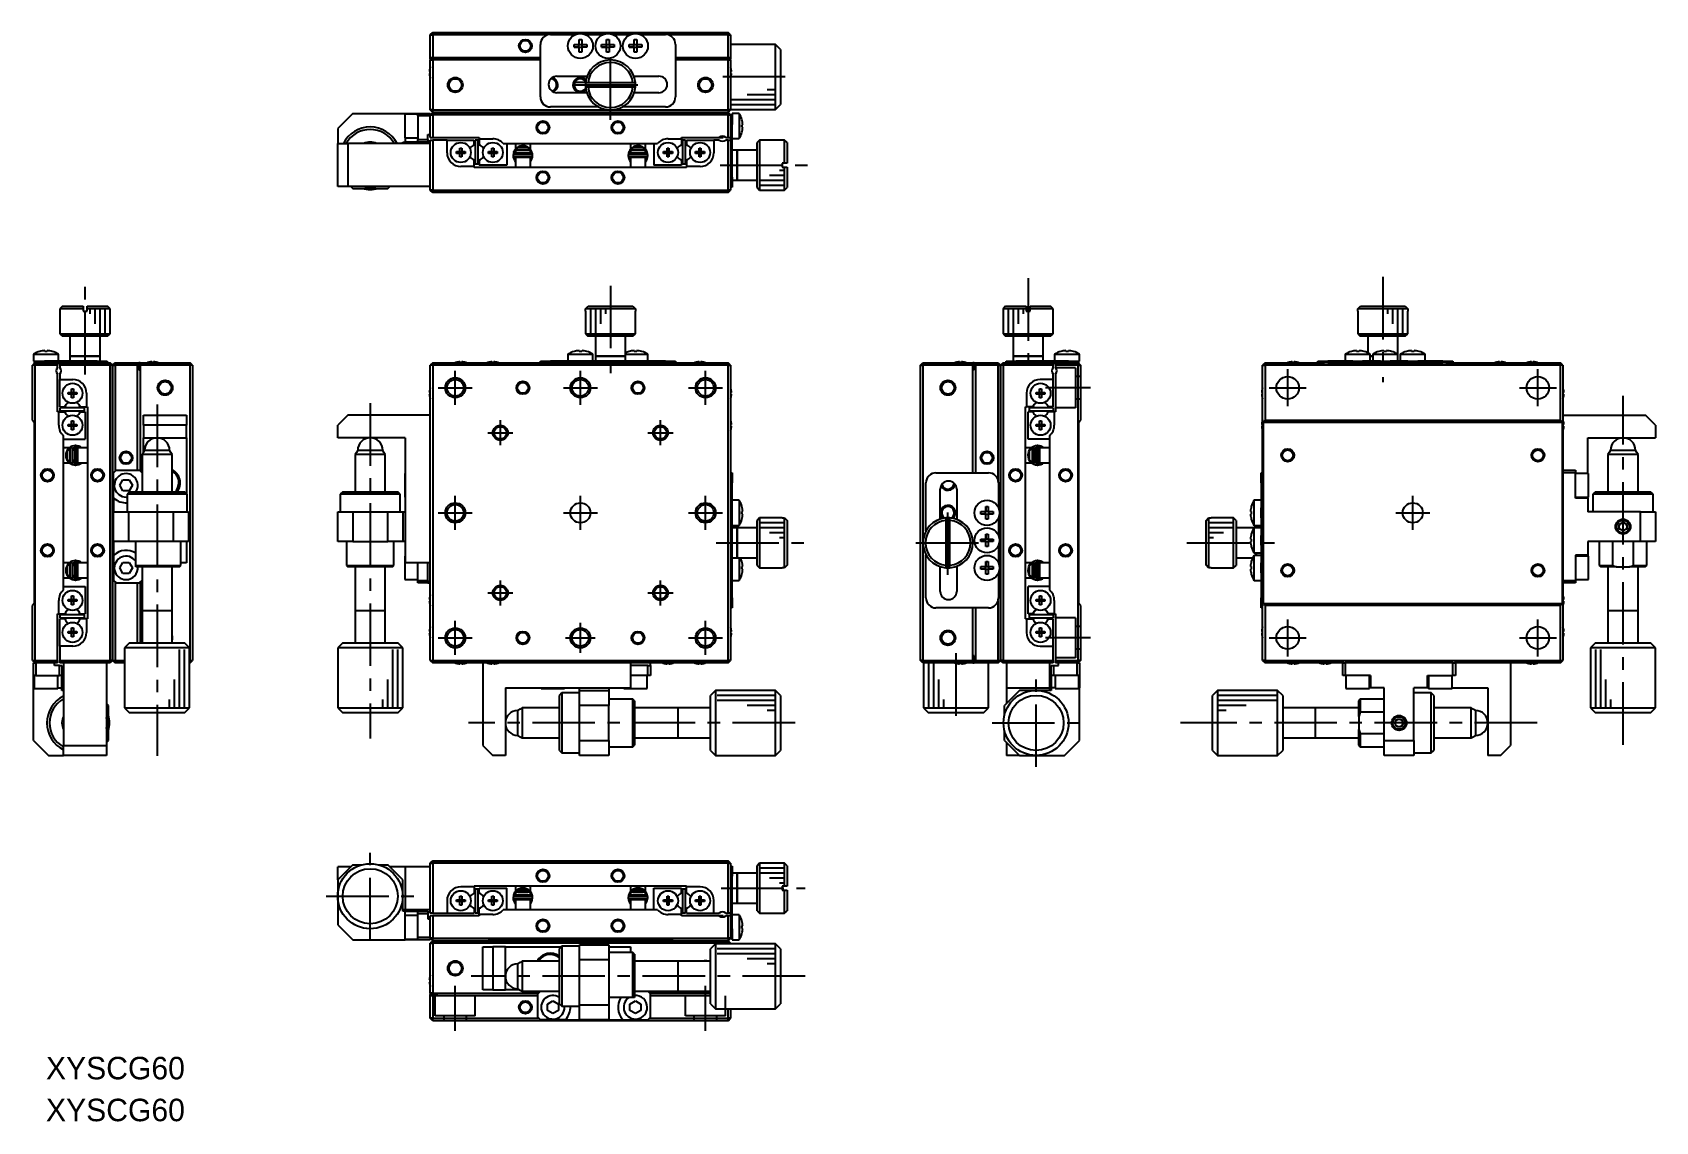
# Model space of a CAD drawing. Extents: x 36 to 360, y 45 to 263.
import ezdxf

# ---------------------------------------------------------------- set-up
doc = ezdxf.new("R2010")
doc.units = 0
doc.header["$LTSCALE"] = 10
doc.linetypes.add('CENTER', pattern=[2, 1.25, -0.25, 0.25, -0.25])
doc.linetypes.add('DASHED', pattern=[3.5, 2, -1.5])
doc.layers.get('0').update_dxf_attribs({"linetype": 'CONTINUOUS'})
doc.layers.add('CENTER', color=1, linetype='CENTER')
doc.styles.get("Standard").update_dxf_attribs({"font": 'FGP教科書体NT-M'})

msp = doc.modelspace()

# ---------------------------------------------------------------- texts
at = {"color": 7}
for p in [(38.245965, 53.632691), (38.245965, 45.261649)]:
    msp.add_text('XYSCG60', height=4.5, dxfattribs=at).set_placement(p)

# ---------------------------------------------------------------- linework, layer by layer
at = {"color": 7, "linetype": 'CONTINUOUS'}
for p, q in [((115.031244, 262.408855), (115.531244, 262.908855)), ((115.531244, 262.408855), (115.531244, 262.908855)), ((115.531244, 262.908855), (174.531244, 262.908855)), ((174.531244, 262.408855), (174.531244, 262.908855)), ((175.031244, 262.408855), (174.531244, 262.908855)), ((115.031244, 262.408855), (115.531244, 262.408855)), ((115.031244, 257.908855), (115.031244, 262.408855)), ((115.531244, 262.408855), (115.531244, 257.908855)), ((138.406744, 262.408855), (115.531244, 262.408855)), ((137.031244, 250.008855), (137.031244, 260.508855)), ((139.031244, 262.508855), (144.051448, 262.508855)), ((143.772654, 259.948855), (143.772654, 260.468855)), ((143.772654, 260.468855), (144.771244, 260.468855)), ((144.771244, 259.948855), (143.772654, 259.948855)), ((143.772654, 259.948855), (144.729869, 259.948855)), ((144.729869, 259.948855), (144.729869, 260.468855)), ((144.771244, 259.948855), (144.729869, 259.948855)), ((144.771244, 261.467445), (145.291244, 261.467445)), ((144.771244, 260.468855), (144.771244, 261.467445)), ((144.771244, 260.51023), (145.291244, 260.51023)), ((144.771244, 258.950266), (144.771244, 259.948855)), ((145.291244, 259.907481), (144.771244, 259.907481)), ((145.291244, 261.467445), (145.291244, 260.468855)), ((145.291244, 260.468855), (146.289833, 260.468855)), ((145.291244, 259.948855), (145.291244, 258.950266)), ((146.289833, 259.948855), (145.291244, 259.948855)), ((145.332619, 259.948855), (145.291244, 259.948855)), ((145.332619, 260.468855), (145.332619, 259.948855)), ((146.289833, 259.948855), (145.332619, 259.948855)), ((146.01104, 262.508855), (149.551448, 262.508855)), ((146.289833, 260.468855), (146.289833, 259.948855)), ((149.272654, 259.948855), (149.272654, 260.468855)), ((149.272654, 260.468855), (150.271244, 260.468855)), ((150.271244, 259.948855), (149.272654, 259.948855)), ((149.272654, 259.948855), (150.229869, 259.948855)), ((150.229869, 259.948855), (150.229869, 260.468855)), ((150.271244, 259.948855), (150.229869, 259.948855)), ((150.271244, 261.467445), (150.791244, 261.467445)), ((150.271244, 260.468855), (150.271244, 261.467445)), ((150.271244, 260.51023), (150.791244, 260.51023)), ((150.271244, 258.950266), (150.271244, 259.948855)), ((150.791244, 259.907481), (150.271244, 259.907481)), ((150.791244, 261.467445), (150.791244, 260.468855)), ((150.791244, 260.468855), (151.789833, 260.468855)), ((150.791244, 259.948855), (150.791244, 258.950266)), ((151.789833, 259.948855), (150.791244, 259.948855)), ((150.832619, 259.948855), (150.791244, 259.948855)), ((150.832619, 260.468855), (150.832619, 259.948855)), ((151.789833, 259.948855), (150.832619, 259.948855)), ((151.51104, 262.508855), (155.051448, 262.508855)), ((151.789833, 260.468855), (151.789833, 259.948855)), ((154.772654, 259.948855), (154.772654, 260.468855)), ((154.772654, 260.468855), (155.771244, 260.468855)), ((155.771244, 259.948855), (154.772654, 259.948855)), ((154.772654, 259.948855), (155.729869, 259.948855)), ((155.729869, 259.948855), (155.729869, 260.468855)), ((155.771244, 259.948855), (155.729869, 259.948855)), ((155.771244, 261.467445), (156.291244, 261.467445)), ((155.771244, 260.468855), (155.771244, 261.467445)), ((155.771244, 260.51023), (156.291244, 260.51023)), ((155.771244, 258.950266), (155.771244, 259.948855)), ((156.291244, 259.907481), (155.771244, 259.907481)), ((156.291244, 261.467445), (156.291244, 260.468855)), ((156.291244, 260.468855), (157.289833, 260.468855)), ((156.291244, 259.948855), (156.291244, 258.950266)), ((157.289833, 259.948855), (156.291244, 259.948855)), ((156.332619, 259.948855), (156.291244, 259.948855)), ((156.332619, 260.468855), (156.332619, 259.948855)), ((157.289833, 259.948855), (156.332619, 259.948855)), ((157.01104, 262.508855), (162.031244, 262.508855)), ((157.289833, 260.468855), (157.289833, 259.948855)), ((174.531244, 262.408855), (162.655744, 262.408855)), ((164.031244, 260.508855), (164.031244, 250.008855)), ((174.531244, 257.908855), (174.531244, 262.408855)), ((174.531244, 262.408855), (175.031244, 262.408855)), ((175.031244, 262.408855), (175.031244, 257.908855)), ((184.031244, 260.508855), (175.031244, 260.508855)), ((184.031244, 253.949988), (184.031244, 260.508855)), ((185.031244, 259.508855), (184.031244, 260.508855)), ((185.031244, 259.508855), (185.031244, 253.959044)), ((115.031244, 257.908855), (115.531244, 257.908855)), ((115.031244, 257.658855), (115.031244, 257.908855)), ((116.431244, 257.658855), (115.031244, 257.658855)), ((115.031244, 257.658855), (115.031244, 257.408855)), ((115.031244, 247.408855), (115.031244, 257.408855)), ((115.031244, 257.408855), (115.531244, 257.408855)), ((115.531244, 257.908855), (137.031244, 257.908855)), ((115.531244, 257.408855), (115.531244, 247.408855)), ((137.031244, 257.408855), (115.531244, 257.408855)), ((116.431244, 257.658855), (116.431244, 257.408855)), ((145.291244, 258.950266), (144.771244, 258.950266)), ((150.791244, 258.950266), (150.271244, 258.950266)), ((156.291244, 258.950266), (155.771244, 258.950266)), ((164.031244, 257.908855), (174.531244, 257.908855)), ((174.531244, 257.408855), (164.031244, 257.408855)), ((175.031244, 257.658855), (173.631244, 257.658855)), ((173.631244, 257.658855), (173.631244, 257.408855)), ((174.531244, 257.908855), (175.031244, 257.908855)), ((174.531244, 247.408855), (174.531244, 257.408855)), ((174.531244, 257.408855), (175.031244, 257.408855)), ((175.031244, 257.908855), (175.031244, 257.658855)), ((175.031244, 257.408855), (175.031244, 257.658855)), ((175.031244, 257.408855), (175.031244, 247.408855)), ((114.841385, 255.088855), (114.961722, 255.088855)), ((114.961722, 254.728855), (114.841385, 254.728855)), ((114.9571, 255.797471), (114.961722, 255.795217)), ((114.961722, 254.022494), (114.9571, 254.02024)), ((114.961722, 255.088855), (114.961722, 254.728855)), ((140.331244, 254.158855), (146.347495, 254.158855)), ((155.714992, 254.158855), (160.731244, 254.158855)), ((175.100766, 255.795217), (175.105388, 255.797471)), ((175.100766, 255.088855), (175.221103, 255.088855)), ((175.100766, 254.728855), (175.100766, 255.088855)), ((175.221103, 254.728855), (175.100766, 254.728855)), ((175.105388, 254.02024), (175.100766, 254.022494)), ((184.031244, 247.508855), (184.031244, 253.949988)), ((185.031244, 253.959044), (185.031244, 248.508855)), ((146.277561, 250.858855), (140.331244, 250.858855)), ((146.058047, 252.908855), (143.8856, 252.908855)), ((146.549057, 252.808855), (146.04727, 252.808855)), ((146.04727, 252.008855), (146.549057, 252.008855)), ((155.513431, 252.808855), (146.549057, 252.808855)), ((146.549057, 252.008855), (155.513431, 252.008855)), ((156.015218, 252.808855), (155.513431, 252.808855)), ((155.513431, 252.008855), (156.015218, 252.008855)), ((160.731244, 250.858855), (155.784927, 250.858855)), ((99.531244, 246.708855), (96.531244, 243.708855)), ((99.531244, 246.708855), (110.031244, 246.708855)), ((109.931244, 246.558855), (109.931244, 241.858855)), ((112.531244, 246.558855), (109.931244, 246.558855)), ((110.031244, 246.639677), (110.031244, 246.708855)), ((110.031244, 246.708855), (112.531244, 246.708855)), ((110.031244, 246.639677), (110.031244, 246.558855)), ((112.531244, 246.639677), (110.031244, 246.639677)), ((112.531244, 246.708855), (115.031244, 246.708855)), ((112.531244, 246.208855), (112.531244, 246.708855)), ((115.531244, 247.408855), (115.031244, 247.408855)), ((115.531244, 246.908855), (115.031244, 247.408855)), ((115.531244, 246.908855), (115.031244, 246.408855)), ((115.031244, 246.708855), (115.031244, 246.408855)), ((115.531244, 247.408855), (151.031244, 247.408855)), ((115.531244, 246.908855), (115.531244, 247.408855)), ((115.531244, 246.908855), (115.531244, 246.408855)), ((115.531244, 246.908855), (126.531244, 246.908855)), ((126.531244, 246.908855), (115.531244, 246.908855)), ((126.881244, 246.558855), (126.531244, 246.908855)), ((163.531244, 246.908855), (126.531244, 246.908855)), ((163.181244, 246.558855), (126.881244, 246.558855)), ((148.656375, 248.008855), (139.031244, 248.008855)), ((151.031244, 247.408855), (174.531244, 247.408855)), ((162.031244, 248.008855), (153.406112, 248.008855)), ((163.531244, 246.908855), (163.181244, 246.558855)), ((163.531244, 246.908855), (174.531244, 246.908855)), ((174.531244, 246.908855), (163.531244, 246.908855)), ((174.531244, 247.408855), (174.531244, 246.908855)), ((175.031244, 247.408855), (174.531244, 246.908855)), ((175.031244, 247.408855), (174.531244, 247.408855)), ((174.531244, 246.408855), (174.531244, 246.908855)), ((175.031244, 246.408855), (174.531244, 246.908855)), ((175.031244, 247.508855), (184.031244, 247.508855)), ((175.031244, 246.508855), (175.331244, 246.508855)), ((175.031244, 246.408855), (175.031244, 246.508855)), ((175.331244, 246.708855), (175.331244, 246.508855)), ((176.722901, 246.708855), (175.331244, 246.708855)), ((175.331244, 246.508855), (175.331244, 244.508855)), ((176.722901, 246.708855), (176.722901, 241.708855)), ((184.031244, 247.508855), (185.031244, 248.508855)), ((96.531244, 243.708855), (96.531244, 240.708855)), ((115.031244, 246.208855), (112.531244, 246.208855)), ((112.531244, 246.208855), (112.531244, 241.508855)), ((115.031244, 246.408855), (115.531244, 246.408855)), ((115.031244, 241.908855), (115.031244, 246.408855)), ((115.531244, 246.408855), (115.531244, 241.908855)), ((174.531244, 246.408855), (115.531244, 246.408855)), ((174.531244, 241.908855), (174.531244, 246.408855)), ((174.531244, 246.408855), (175.031244, 246.408855)), ((175.031244, 246.408855), (175.031244, 241.908855)), ((175.331244, 243.133855), (175.331244, 244.508855)), ((177.293825, 245.467445), (177.30068, 245.470788)), ((177.293825, 243.948855), (177.293825, 244.468855)), ((177.293825, 244.468855), (177.466196, 244.468855)), ((177.466196, 243.948855), (177.293825, 243.948855)), ((96.531244, 232.108855), (96.531244, 240.708855)), ((96.531244, 240.708855), (98.531244, 240.708855)), ((98.531244, 240.708855), (98.531244, 232.108855)), ((115.031244, 240.708855), (98.531244, 240.708855)), ((109.531244, 240.708855), (109.531244, 241.008855)), ((109.531244, 241.008855), (110.031244, 241.008855)), ((109.931244, 241.858855), (112.531244, 241.858855)), ((110.031244, 241.858855), (110.031244, 241.049119)), ((110.031244, 241.049119), (112.531244, 241.049119)), ((110.031244, 241.008855), (110.031244, 241.049119)), ((112.531244, 241.008855), (110.031244, 241.008855)), ((112.531244, 241.508855), (114.531244, 241.508855)), ((112.531244, 241.008855), (112.531244, 241.508855)), ((114.531244, 241.008855), (112.531244, 241.008855)), ((114.531244, 241.508855), (114.531244, 242.508855)), ((114.531244, 242.508855), (115.031244, 242.508855)), ((114.531244, 241.508855), (114.531244, 241.008855)), ((115.031244, 241.908855), (115.531244, 241.908855)), ((115.031244, 231.408855), (115.031244, 241.408855)), ((115.031244, 241.408855), (115.531244, 241.408855)), ((115.531244, 241.908855), (124.831244, 241.908855)), ((115.531244, 241.408855), (115.531244, 231.408855)), ((118.381244, 241.408855), (115.531244, 241.408855)), ((118.381244, 238.858855), (118.381244, 241.408855)), ((118.381244, 241.408855), (123.831244, 241.408855)), ((123.831244, 240.459661), (123.571149, 240.309495)), ((123.831244, 240.459661), (123.831244, 241.408855)), ((124.031244, 241.408855), (124.031244, 236.608855)), ((124.631244, 241.408855), (124.031244, 241.408855)), ((124.631244, 236.608855), (124.631244, 241.408855)), ((124.831244, 241.908855), (124.831244, 241.658855)), ((124.831244, 241.658855), (127.531244, 241.658855)), ((124.831244, 241.658855), (124.831244, 240.459661)), ((125.091339, 240.309495), (124.831244, 240.459661)), ((129.610306, 240.708855), (132.456244, 240.708855)), ((130.331244, 240.708855), (130.331244, 236.408855)), ((132.031244, 240.708855), (132.031244, 239.545471)), ((132.456244, 240.708855), (134.606244, 240.708855)), ((134.606244, 240.708855), (155.456244, 240.708855)), ((135.031244, 239.545101), (135.031244, 240.708855)), ((155.031244, 240.708855), (155.031244, 239.545471)), ((155.456244, 240.708855), (157.606244, 240.708855)), ((157.606244, 240.708855), (160.452182, 240.708855)), ((158.031244, 239.545101), (158.031244, 240.708855)), ((159.731244, 240.708855), (159.731244, 236.408855)), ((162.531244, 241.658855), (165.231244, 241.658855)), ((164.971149, 240.309495), (165.231244, 240.459661)), ((165.231244, 241.658855), (165.231244, 241.908855)), ((165.231244, 241.908855), (172.769806, 241.908855)), ((165.231244, 241.658855), (165.231244, 240.459661)), ((165.431244, 241.408855), (165.431244, 236.608855)), ((166.031244, 241.408855), (165.431244, 241.408855)), ((166.031244, 236.608855), (166.031244, 241.408855)), ((166.231244, 241.408855), (166.231244, 240.459661)), ((166.231244, 241.408855), (171.681244, 241.408855)), ((166.231244, 240.459661), (166.491339, 240.309495)), ((171.681244, 241.408855), (171.681244, 238.858855)), ((172.769806, 241.408855), (171.681244, 241.408855)), ((172.770331, 241.908855), (173.531244, 241.908855)), ((173.531244, 241.908855), (173.531244, 242.153843)), ((174.092682, 241.908855), (174.531244, 241.908855)), ((174.531244, 241.408855), (174.092682, 241.408855)), ((174.531244, 241.908855), (175.031244, 241.908855)), ((174.531244, 231.408855), (174.531244, 241.408855)), ((174.531244, 241.408855), (175.031244, 241.408855)), ((175.031244, 241.908855), (175.031244, 241.408855)), ((175.031244, 241.408855), (175.031244, 231.408855)), ((175.331244, 234.008855), (175.331244, 243.133855)), ((175.331244, 241.708855), (176.722901, 241.708855)), ((177.30068, 242.946923), (177.293825, 242.950266)), ((180.831244, 241.408855), (180.331244, 240.908855)), ((180.331244, 231.908855), (180.331244, 240.908855)), ((180.831244, 241.408855), (180.831244, 231.408855)), ((185.831244, 241.408855), (180.831244, 241.408855)), ((185.831244, 236.808855), (185.831244, 241.408855)), ((186.331244, 240.908855), (185.831244, 241.408855)), ((186.331244, 240.908855), (186.331244, 236.808855)), ((120.244882, 239.088855), (120.951244, 239.088855)), ((120.244882, 238.728855), (120.244882, 239.088855)), ((120.951244, 238.728855), (120.244882, 238.728855)), ((120.951244, 239.795217), (121.311244, 239.795217)), ((120.951244, 239.088855), (120.951244, 239.795217)), ((120.961616, 239.078483), (120.951244, 239.088855)), ((120.961616, 238.739228), (120.951244, 238.728855)), ((120.951244, 238.022494), (120.951244, 238.728855)), ((121.311244, 238.022494), (120.951244, 238.022494)), ((120.961616, 238.739228), (120.961616, 239.078483)), ((120.961616, 239.078483), (121.300872, 239.078483)), ((121.300872, 238.739228), (120.961616, 238.739228)), ((121.300872, 239.078483), (121.311244, 239.088855)), ((121.300872, 239.078483), (121.300872, 238.739228)), ((121.300872, 238.739228), (121.311244, 238.728855)), ((121.311244, 239.795217), (121.311244, 239.088855)), ((121.311244, 239.088855), (122.017605, 239.088855)), ((121.311244, 238.728855), (121.311244, 238.022494)), ((122.017605, 238.728855), (121.311244, 238.728855)), ((122.017605, 239.088855), (122.017605, 238.728855)), ((123.571149, 237.508216), (123.831244, 237.35805)), ((123.831244, 236.108855), (123.831244, 237.35805)), ((124.831244, 237.35805), (125.091339, 237.508216)), ((124.831244, 237.35805), (124.831244, 236.408855)), ((126.644882, 239.088855), (127.351244, 239.088855)), ((126.644882, 238.728855), (126.644882, 239.088855)), ((127.351244, 238.728855), (126.644882, 238.728855)), ((127.351244, 239.795217), (127.711244, 239.795217)), ((127.351244, 239.088855), (127.351244, 239.795217)), ((127.361616, 239.078483), (127.351244, 239.088855)), ((127.361616, 238.739228), (127.351244, 238.728855)), ((127.351244, 238.022494), (127.351244, 238.728855)), ((127.711244, 238.022494), (127.351244, 238.022494)), ((127.361616, 238.739228), (127.361616, 239.078483)), ((127.361616, 239.078483), (127.700872, 239.078483)), ((127.700872, 238.739228), (127.361616, 238.739228)), ((127.700872, 239.078483), (127.711244, 239.088855)), ((127.700872, 239.078483), (127.700872, 238.739228)), ((127.700872, 238.739228), (127.711244, 238.728855)), ((127.711244, 239.795217), (127.711244, 239.088855)), ((127.711244, 239.088855), (128.417605, 239.088855)), ((127.711244, 238.728855), (127.711244, 238.022494)), ((128.417605, 238.728855), (127.711244, 238.728855)), ((128.417605, 239.088855), (128.417605, 238.728855)), ((131.723548, 239.023902), (131.587588, 238.336448)), ((131.688738, 238.84274), (131.687658, 238.808514)), ((131.687658, 238.808514), (131.688291, 238.774278)), ((131.688291, 238.774278), (131.690633, 238.740115)), ((131.691527, 238.876872), (131.688738, 238.84274)), ((131.690633, 238.740115), (131.69468, 238.706109)), ((131.69602, 238.910827), (131.691527, 238.876872)), ((131.69468, 238.706109), (131.700422, 238.672343)), ((131.702205, 238.944522), (131.69602, 238.910827)), ((131.700422, 238.672343), (131.707845, 238.638899)), ((131.710068, 238.977873), (131.702205, 238.944522)), ((131.707845, 238.638899), (131.71693, 238.605859)), ((131.719591, 239.0108), (131.710068, 238.977873)), ((131.71693, 238.605859), (131.727657, 238.573304)), ((131.73075, 239.04322), (131.719591, 239.0108)), ((131.727657, 238.573304), (131.739999, 238.541314)), ((131.742804, 239.073387), (131.73075, 239.04322)), ((131.739999, 238.541314), (131.753927, 238.509966)), ((131.743227, 239.074116), (131.742804, 239.073387)), ((131.746594, 239.076155), (131.743227, 239.074116)), ((131.756614, 239.102547), (131.744797, 239.075553)), ((131.748826, 239.076647), (131.746594, 239.076155)), ((131.747625, 239.082253), (131.971044, 239.014551)), ((131.753247, 239.076976), (131.748826, 239.076647)), ((131.758792, 239.076772), (131.753247, 239.076976)), ((131.753927, 238.509966), (131.757619, 238.502308)), ((131.765423, 239.076035), (131.758792, 239.076772)), ((131.773096, 239.074772), (131.765423, 239.076035)), ((131.781761, 239.072989), (131.773096, 239.074772)), ((135.281244, 238.503855), (131.781244, 238.503855)), ((131.781244, 238.113855), (135.281244, 238.113855)), ((131.79136, 239.070699), (131.781761, 239.072989)), ((131.801828, 239.067918), (131.79136, 239.070699)), ((131.813097, 239.064663), (131.801828, 239.067918)), ((131.82509, 239.060957), (131.813097, 239.064663)), ((131.83773, 239.056823), (131.82509, 239.060957)), ((131.85093, 239.05229), (131.83773, 239.056823)), ((131.864604, 239.047388), (131.85093, 239.05229)), ((131.878661, 239.042149), (131.864604, 239.047388)), ((131.893007, 239.036609), (131.878661, 239.042149)), ((131.907546, 239.030803), (131.893007, 239.036609)), ((131.922183, 239.024771), (131.907546, 239.030803)), ((131.936819, 239.018552), (131.922183, 239.024771)), ((131.951357, 239.012189), (131.936819, 239.018552)), ((131.965701, 239.005723), (131.951357, 239.012189)), ((131.979755, 238.999197), (131.965701, 239.005723)), ((131.971044, 239.014551), (132.03125, 238.984358)), ((131.993426, 238.992656), (131.979755, 238.999197)), ((132.027876, 237.908652), (131.987562, 238.113832)), ((132.006622, 238.986142), (131.993426, 238.992656)), ((132.019256, 238.979698), (132.006622, 238.986142)), ((132.031244, 238.973368), (132.019256, 238.979698)), ((132.030922, 237.897424), (132.027876, 237.908652)), ((132.085561, 239.408855), (132.031244, 239.408855)), ((132.031244, 239.408855), (132.031244, 238.908855)), ((132.031244, 238.908855), (135.031244, 238.908855)), ((135.031244, 237.908855), (132.031244, 237.908855)), ((132.031244, 237.908855), (132.031244, 235.908855)), ((132.077682, 238.808796), (132.078311, 238.823861)), ((132.077824, 238.793723), (132.077682, 238.808796)), ((132.078736, 238.778679), (132.077824, 238.793723)), ((132.078311, 238.823861), (132.079709, 238.838875)), ((132.080414, 238.763706), (132.078736, 238.778679)), ((132.079709, 238.838875), (132.081872, 238.853801)), ((132.082853, 238.748842), (132.080414, 238.763706)), ((132.081872, 238.853801), (132.084796, 238.868598)), ((132.086045, 238.734126), (132.082853, 238.748842)), ((132.084796, 238.868598), (132.088471, 238.883228)), ((132.085561, 239.408855), (132.614729, 239.908855)), ((134.976927, 239.408855), (132.085561, 239.408855)), ((132.08998, 238.719596), (132.086045, 238.734126)), ((132.088471, 238.883228), (132.092887, 238.897651)), ((132.094646, 238.705289), (132.08998, 238.719596)), ((132.092887, 238.897651), (132.098032, 238.91183)), ((132.093049, 238.708855), (132.531244, 238.708855)), ((132.09305, 238.708855), (132.531244, 238.708855)), ((132.10003, 238.691242), (132.094646, 238.705289)), ((132.098032, 238.91183), (132.101439, 238.920151)), ((132.106115, 238.677489), (132.10003, 238.691242)), ((132.112884, 238.664065), (132.106115, 238.677489)), ((132.120318, 238.651002), (132.112884, 238.664065)), ((132.128396, 238.638333), (132.120318, 238.651002)), ((132.137097, 238.626087), (132.128396, 238.638333)), ((132.146395, 238.614294), (132.137097, 238.626087)), ((132.156268, 238.602981), (132.146395, 238.614294)), ((132.166689, 238.592174), (132.156268, 238.602981)), ((132.17763, 238.581898), (132.166689, 238.592174)), ((132.189065, 238.572177), (132.17763, 238.581898)), ((132.200963, 238.563032), (132.189065, 238.572177)), ((132.213297, 238.554483), (132.200963, 238.563032)), ((132.226034, 238.54655), (132.213297, 238.554483)), ((132.239145, 238.53925), (132.226034, 238.54655)), ((132.252597, 238.532599), (132.239145, 238.53925)), ((132.266357, 238.526611), (132.252597, 238.532599)), ((132.280394, 238.5213), (132.266357, 238.526611)), ((132.294673, 238.516678), (132.280394, 238.5213)), ((132.309162, 238.512753), (132.294673, 238.516678)), ((132.323825, 238.509536), (132.309162, 238.512753)), ((132.338629, 238.507033), (132.323825, 238.509536)), ((132.353538, 238.505249), (132.338629, 238.507033)), ((132.368518, 238.504189), (132.353538, 238.505249)), ((132.382743, 238.503855), (132.368518, 238.504189)), ((132.531244, 238.908855), (132.531244, 238.503855)), ((132.531244, 238.113855), (132.531244, 237.908855)), ((132.614729, 239.908855), (134.447759, 239.908855)), ((134.447759, 239.908855), (134.976927, 239.408855)), ((134.531244, 238.503855), (134.531244, 238.908855)), ((134.531244, 238.708855), (134.969427, 238.708855)), ((134.531244, 238.708855), (134.969428, 238.708855)), ((134.531244, 237.908855), (134.531244, 238.113855)), ((134.686439, 238.503931), (134.679745, 238.503855)), ((134.701444, 238.504627), (134.686439, 238.503931)), ((134.7164, 238.506049), (134.701444, 238.504627)), ((134.731271, 238.508194), (134.7164, 238.506049)), ((134.746023, 238.511058), (134.731271, 238.508194)), ((134.760621, 238.514635), (134.746023, 238.511058)), ((134.775031, 238.518918), (134.760621, 238.514635)), ((134.789218, 238.523898), (134.775031, 238.518918)), ((134.803147, 238.529565), (134.789218, 238.523898)), ((134.816786, 238.535906), (134.803147, 238.529565)), ((134.830101, 238.542908), (134.816786, 238.535906)), ((134.843058, 238.550555), (134.830101, 238.542908)), ((134.855627, 238.558832), (134.843058, 238.550555)), ((134.867775, 238.56772), (134.855627, 238.558832)), ((134.879472, 238.577199), (134.867775, 238.56772)), ((134.890688, 238.587247), (134.879472, 238.577199)), ((134.901393, 238.597842), (134.890688, 238.587247)), ((134.91156, 238.608959), (134.901393, 238.597842)), ((134.921161, 238.620571), (134.91156, 238.608959)), ((134.93017, 238.632653), (134.921161, 238.620571)), ((134.938563, 238.645173), (134.93017, 238.632653)), ((134.946318, 238.658102), (134.938563, 238.645173)), ((134.953411, 238.671407), (134.946318, 238.658102)), ((134.959824, 238.685056), (134.953411, 238.671407)), ((134.965537, 238.699014), (134.959824, 238.685056)), ((134.961049, 238.920151), (134.966815, 238.905606)), ((134.970535, 238.713245), (134.965537, 238.699014)), ((134.966454, 238.909013), (135.074933, 238.503898)), ((134.966815, 238.905606), (134.971631, 238.891344)), ((134.974803, 238.727713), (134.970535, 238.713245)), ((134.971631, 238.891344), (134.975716, 238.876852)), ((134.978329, 238.742379), (134.974803, 238.727713)), ((134.975716, 238.876852), (134.979059, 238.862166)), ((135.031244, 239.408855), (134.976927, 239.408855)), ((134.981103, 238.757205), (134.978329, 238.742379)), ((134.979059, 238.862166), (134.98165, 238.847324)), ((134.983115, 238.772153), (134.981103, 238.757205)), ((134.98165, 238.847324), (134.98348, 238.832365)), ((134.984362, 238.787183), (134.983115, 238.772153)), ((134.98348, 238.832365), (134.984544, 238.817329)), ((134.984839, 238.802255), (134.984362, 238.787183)), ((134.984544, 238.817329), (134.984839, 238.802255)), ((135.031244, 238.908855), (135.031244, 239.408855)), ((135.031244, 235.908855), (135.031244, 237.908855)), ((135.034613, 237.908609), (135.03133, 237.896422)), ((135.07461, 238.1138), (135.034613, 237.908609)), ((135.315463, 239.078694), (135.314907, 239.082043)), ((135.341065, 239.016501), (135.319684, 239.073387)), ((154.723548, 239.023902), (154.587588, 238.336448)), ((154.688738, 238.84274), (154.687658, 238.808514)), ((154.687658, 238.808514), (154.688291, 238.774278)), ((154.688291, 238.774278), (154.690633, 238.740115)), ((154.691527, 238.876872), (154.688738, 238.84274)), ((154.690633, 238.740115), (154.69468, 238.706109)), ((154.69602, 238.910827), (154.691527, 238.876872)), ((154.69468, 238.706109), (154.700422, 238.672343)), ((154.702205, 238.944522), (154.69602, 238.910827)), ((154.700422, 238.672343), (154.707845, 238.638899)), ((154.710068, 238.977873), (154.702205, 238.944522)), ((154.707845, 238.638899), (154.71693, 238.605859)), ((154.719591, 239.0108), (154.710068, 238.977873)), ((154.71693, 238.605859), (154.727657, 238.573304)), ((154.73075, 239.04322), (154.719591, 239.0108)), ((154.727657, 238.573304), (154.739999, 238.541314)), ((154.742804, 239.073387), (154.73075, 239.04322)), ((154.739999, 238.541314), (154.753927, 238.509966)), ((154.743227, 239.074116), (154.742804, 239.073387)), ((154.746594, 239.076155), (154.743227, 239.074116)), ((154.748826, 239.076647), (154.746594, 239.076155)), ((154.747625, 239.082253), (154.971044, 239.014551)), ((154.756614, 239.102547), (154.747884, 239.082714)), ((154.753247, 239.076976), (154.748826, 239.076647)), ((154.758792, 239.076772), (154.753247, 239.076976)), ((154.753927, 238.509966), (154.757619, 238.502308)), ((154.765423, 239.076035), (154.758792, 239.076772)), ((154.773096, 239.074772), (154.765423, 239.076035)), ((154.781761, 239.072989), (154.773096, 239.074772)), ((158.281244, 238.503855), (154.781244, 238.503855)), ((154.781244, 238.113855), (158.281244, 238.113855)), ((154.79136, 239.070699), (154.781761, 239.072989)), ((154.801828, 239.067918), (154.79136, 239.070699)), ((154.813097, 239.064663), (154.801828, 239.067918)), ((154.82509, 239.060957), (154.813097, 239.064663)), ((154.83773, 239.056823), (154.82509, 239.060957)), ((154.85093, 239.05229), (154.83773, 239.056823)), ((154.864604, 239.047388), (154.85093, 239.05229)), ((154.878661, 239.042149), (154.864604, 239.047388)), ((154.893007, 239.036609), (154.878661, 239.042149)), ((154.907546, 239.030803), (154.893007, 239.036609)), ((154.922183, 239.024771), (154.907546, 239.030803)), ((154.936819, 239.018552), (154.922183, 239.024771)), ((154.951357, 239.012189), (154.936819, 239.018552)), ((154.965701, 239.005723), (154.951357, 239.012189)), ((154.979755, 238.999197), (154.965701, 239.005723)), ((154.971044, 239.014551), (155.03125, 238.984358)), ((154.993426, 238.992656), (154.979755, 238.999197)), ((155.027876, 237.908652), (154.987562, 238.113832)), ((155.006622, 238.986142), (154.993426, 238.992656)), ((155.019256, 238.979698), (155.006622, 238.986142)), ((155.031244, 238.973368), (155.019256, 238.979698)), ((155.030922, 237.897424), (155.027876, 237.908652)), ((155.085561, 239.408855), (155.031244, 239.408855)), ((155.031244, 239.408855), (155.031244, 238.908855)), ((155.031244, 238.908855), (158.031244, 238.908855)), ((158.031244, 237.908855), (155.031244, 237.908855)), ((155.031244, 237.908855), (155.031244, 235.908855)), ((155.077682, 238.808796), (155.078311, 238.823861)), ((155.077824, 238.793723), (155.077682, 238.808796)), ((155.078736, 238.778679), (155.077824, 238.793723)), ((155.078311, 238.823861), (155.079709, 238.838875)), ((155.080414, 238.763706), (155.078736, 238.778679)), ((155.079709, 238.838875), (155.081872, 238.853801)), ((155.082853, 238.748842), (155.080414, 238.763706)), ((155.081872, 238.853801), (155.084796, 238.868598)), ((155.086045, 238.734126), (155.082853, 238.748842)), ((155.084796, 238.868598), (155.088471, 238.883228)), ((155.085561, 239.408855), (155.614729, 239.908855)), ((157.976927, 239.408855), (155.085561, 239.408855)), ((155.08998, 238.719596), (155.086045, 238.734126)), ((155.088471, 238.883228), (155.092887, 238.897651)), ((155.094646, 238.705289), (155.08998, 238.719596)), ((155.092887, 238.897651), (155.098032, 238.91183)), ((155.093049, 238.708855), (155.531244, 238.708855)), ((155.09305, 238.708855), (155.531244, 238.708855)), ((155.10003, 238.691242), (155.094646, 238.705289)), ((155.098032, 238.91183), (155.101439, 238.920151)), ((155.106115, 238.677489), (155.10003, 238.691242)), ((155.112884, 238.664065), (155.106115, 238.677489)), ((155.120318, 238.651002), (155.112884, 238.664065)), ((155.128396, 238.638333), (155.120318, 238.651002)), ((155.137097, 238.626087), (155.128396, 238.638333)), ((155.146395, 238.614294), (155.137097, 238.626087)), ((155.156268, 238.602981), (155.146395, 238.614294)), ((155.166689, 238.592174), (155.156268, 238.602981)), ((155.17763, 238.581898), (155.166689, 238.592174)), ((155.189065, 238.572177), (155.17763, 238.581898)), ((155.200963, 238.563032), (155.189065, 238.572177)), ((155.213297, 238.554483), (155.200963, 238.563032)), ((155.226034, 238.54655), (155.213297, 238.554483)), ((155.239145, 238.53925), (155.226034, 238.54655)), ((155.252597, 238.532599), (155.239145, 238.53925)), ((155.266357, 238.526611), (155.252597, 238.532599)), ((155.280394, 238.5213), (155.266357, 238.526611)), ((155.294673, 238.516678), (155.280394, 238.5213)), ((155.309162, 238.512753), (155.294673, 238.516678)), ((155.323825, 238.509536), (155.309162, 238.512753)), ((155.338629, 238.507033), (155.323825, 238.509536)), ((155.353538, 238.505249), (155.338629, 238.507033)), ((155.368518, 238.504189), (155.353538, 238.505249)), ((155.382743, 238.503855), (155.368518, 238.504189)), ((155.531244, 238.908855), (155.531244, 238.503855)), ((155.531244, 238.113855), (155.531244, 237.908855)), ((155.614729, 239.908855), (157.447759, 239.908855)), ((157.447759, 239.908855), (157.976927, 239.408855)), ((157.531244, 238.503855), (157.531244, 238.908855)), ((157.531244, 238.708855), (157.969427, 238.708855)), ((157.531244, 238.708855), (157.969428, 238.708855)), ((157.531244, 237.908855), (157.531244, 238.113855)), ((157.686439, 238.503931), (157.679745, 238.503855)), ((157.701444, 238.504627), (157.686439, 238.503931)), ((157.7164, 238.506049), (157.701444, 238.504627)), ((157.731271, 238.508194), (157.7164, 238.506049)), ((157.746023, 238.511058), (157.731271, 238.508194)), ((157.760621, 238.514635), (157.746023, 238.511058)), ((157.775031, 238.518918), (157.760621, 238.514635)), ((157.789218, 238.523898), (157.775031, 238.518918)), ((157.803147, 238.529565), (157.789218, 238.523898)), ((157.816786, 238.535906), (157.803147, 238.529565)), ((157.830101, 238.542908), (157.816786, 238.535906)), ((157.843058, 238.550555), (157.830101, 238.542908)), ((157.855627, 238.558832), (157.843058, 238.550555)), ((157.867775, 238.56772), (157.855627, 238.558832)), ((157.879472, 238.577199), (157.867775, 238.56772)), ((157.890688, 238.587247), (157.879472, 238.577199)), ((157.901393, 238.597842), (157.890688, 238.587247)), ((157.91156, 238.608959), (157.901393, 238.597842)), ((157.921161, 238.620571), (157.91156, 238.608959)), ((157.93017, 238.632653), (157.921161, 238.620571)), ((157.938563, 238.645173), (157.93017, 238.632653)), ((157.946318, 238.658102), (157.938563, 238.645173)), ((157.953411, 238.671407), (157.946318, 238.658102)), ((157.959824, 238.685056), (157.953411, 238.671407)), ((157.965537, 238.699014), (157.959824, 238.685056)), ((157.961049, 238.920151), (157.966815, 238.905606)), ((157.970535, 238.713245), (157.965537, 238.699014)), ((157.966454, 238.909013), (158.074933, 238.503898)), ((157.966815, 238.905606), (157.971631, 238.891344)), ((157.974803, 238.727713), (157.970535, 238.713245)), ((157.971631, 238.891344), (157.975716, 238.876852)), ((157.978329, 238.742379), (157.974803, 238.727713)), ((157.975716, 238.876852), (157.979059, 238.862166)), ((158.031244, 239.408855), (157.976927, 239.408855)), ((157.981103, 238.757205), (157.978329, 238.742379)), ((157.979059, 238.862166), (157.98165, 238.847324)), ((157.983115, 238.772153), (157.981103, 238.757205)), ((157.98165, 238.847324), (157.98348, 238.832365)), ((157.984362, 238.787183), (157.983115, 238.772153)), ((157.98348, 238.832365), (157.984544, 238.817329)), ((157.984839, 238.802255), (157.984362, 238.787183)), ((157.984544, 238.817329), (157.984839, 238.802255)), ((158.031244, 238.908855), (158.031244, 239.408855)), ((158.031244, 235.908855), (158.031244, 237.908855)), ((158.034613, 237.908609), (158.03133, 237.896422)), ((158.07461, 238.1138), (158.034613, 237.908609)), ((158.315463, 239.078694), (158.314907, 239.082043)), ((158.341065, 239.016501), (158.319684, 239.073387)), ((161.644882, 239.088855), (162.351244, 239.088855)), ((161.644882, 238.728855), (161.644882, 239.088855)), ((162.351244, 238.728855), (161.644882, 238.728855)), ((162.351244, 239.795217), (162.711244, 239.795217)), ((162.351244, 239.088855), (162.351244, 239.795217)), ((162.361616, 239.078483), (162.351244, 239.088855)), ((162.361616, 238.739228), (162.351244, 238.728855)), ((162.351244, 238.022494), (162.351244, 238.728855)), ((162.711244, 238.022494), (162.351244, 238.022494)), ((162.361616, 238.739228), (162.361616, 239.078483)), ((162.361616, 239.078483), (162.700872, 239.078483)), ((162.700872, 238.739228), (162.361616, 238.739228)), ((162.700872, 239.078483), (162.711244, 239.088855)), ((162.700872, 239.078483), (162.700872, 238.739228)), ((162.700872, 238.739228), (162.711244, 238.728855)), ((162.711244, 239.795217), (162.711244, 239.088855)), ((162.711244, 239.088855), (163.417605, 239.088855)), ((162.711244, 238.728855), (162.711244, 238.022494)), ((163.417605, 238.728855), (162.711244, 238.728855)), ((163.417605, 239.088855), (163.417605, 238.728855)), ((165.231244, 237.35805), (164.971149, 237.508216)), ((165.231244, 237.35805), (165.231244, 236.408855)), ((166.491339, 237.508216), (166.231244, 237.35805)), ((166.231244, 237.35805), (166.231244, 236.108855)), ((168.044882, 239.088855), (168.751244, 239.088855)), ((168.044882, 238.728855), (168.044882, 239.088855)), ((168.751244, 238.728855), (168.044882, 238.728855)), ((168.751244, 239.795217), (169.111244, 239.795217)), ((168.751244, 239.088855), (168.751244, 239.795217)), ((168.761616, 239.078483), (168.751244, 239.088855)), ((168.761616, 238.739228), (168.751244, 238.728855)), ((168.751244, 238.022494), (168.751244, 238.728855)), ((169.111244, 238.022494), (168.751244, 238.022494)), ((168.761616, 238.739228), (168.761616, 239.078483)), ((168.761616, 239.078483), (169.100872, 239.078483)), ((169.100872, 238.739228), (168.761616, 238.739228)), ((169.100872, 239.078483), (169.111244, 239.088855)), ((169.100872, 239.078483), (169.100872, 238.739228)), ((169.100872, 238.739228), (169.111244, 238.728855)), ((169.111244, 239.795217), (169.111244, 239.088855)), ((169.111244, 239.088855), (169.817605, 239.088855)), ((169.111244, 238.728855), (169.111244, 238.022494)), ((169.817605, 238.728855), (169.111244, 238.728855)), ((169.817605, 239.088855), (169.817605, 238.728855)), ((176.331244, 239.408855), (175.331244, 239.408855)), ((176.331244, 239.408855), (176.331244, 233.408855)), ((176.331244, 233.408855), (176.331244, 239.408855)), ((180.331244, 239.408855), (176.331244, 239.408855)), ((185.831244, 236.808855), (185.331244, 236.808855)), ((185.331244, 236.808855), (185.331244, 236.008855)), ((186.331244, 236.808855), (185.831244, 236.808855)), ((123.831244, 236.108855), (121.131244, 236.108855)), ((123.831244, 235.908855), (123.831244, 236.108855)), ((166.231244, 235.908855), (123.831244, 235.908855)), ((124.631244, 236.608855), (124.031244, 236.608855)), ((130.331244, 236.408855), (124.831244, 236.408855)), ((165.231244, 236.408855), (159.731244, 236.408855)), ((166.031244, 236.608855), (165.431244, 236.608855)), ((166.231244, 235.908855), (166.231244, 236.108855)), ((168.931244, 236.108855), (166.231244, 236.108855)), ((175.331244, 234.008855), (175.331244, 232.008855)), ((185.331244, 236.008855), (185.831244, 236.008855)), ((185.831244, 231.408855), (185.831244, 236.008855)), ((185.831244, 236.008855), (186.331244, 236.008855)), ((186.331244, 236.008855), (186.331244, 231.908855)), ((98.531244, 232.108855), (96.531244, 232.108855)), ((115.031244, 232.108855), (98.531244, 232.108855)), ((99.131244, 232.108855), (99.531244, 231.708855)), ((99.531244, 231.708855), (106.531244, 231.708855)), ((106.531244, 231.708855), (106.931244, 232.108855)), ((115.531244, 230.908855), (115.031244, 231.408855)), ((115.531244, 231.408855), (115.031244, 231.408855)), ((115.531244, 231.408855), (174.531244, 231.408855)), ((115.531244, 230.908855), (115.531244, 231.408855)), ((174.531244, 230.908855), (115.531244, 230.908855)), ((174.531244, 230.908855), (174.531244, 231.408855)), ((175.031244, 231.408855), (174.531244, 231.408855)), ((174.531244, 230.908855), (175.031244, 231.408855)), ((175.331244, 232.008855), (175.031244, 232.008855)), ((175.331244, 233.408855), (176.331244, 233.408855)), ((176.331244, 233.408855), (180.331244, 233.408855)), ((180.331244, 231.908855), (180.831244, 231.408855)), ((180.831244, 231.408855), (185.831244, 231.408855)), ((185.831244, 231.408855), (186.331244, 231.908855)), ((41.549042, 208.179328), (41.049042, 207.679328)), ((45.649042, 207.679328), (41.049042, 207.679328)), ((41.049042, 207.679328), (41.049042, 202.679328)), ((41.549042, 208.179328), (45.649042, 208.179328)), ((45.649042, 208.179328), (45.649042, 207.679328)), ((45.649042, 207.679328), (45.649042, 207.179328)), ((46.449042, 208.179328), (50.549042, 208.179328)), ((46.449042, 207.679328), (46.449042, 208.179328)), ((51.049042, 207.679328), (46.449042, 207.679328)), ((46.449042, 207.179328), (46.449042, 207.679328)), ((51.049042, 207.679328), (50.549042, 208.179328)), ((51.049042, 202.679328), (51.049042, 207.679328)), ((146.04727, 207.679328), (146.549057, 208.179328)), ((156.015218, 207.679328), (146.04727, 207.679328)), ((146.04727, 207.179328), (146.04727, 207.679328)), ((146.549057, 208.179328), (155.513431, 208.179328)), ((155.513431, 208.179328), (156.015218, 207.679328)), ((156.015218, 207.679328), (156.015218, 207.179328)), ((229.968693, 208.179328), (229.468693, 207.679328)), ((234.068693, 207.679328), (229.468693, 207.679328)), ((229.468693, 207.679328), (229.468693, 202.679328)), ((229.968693, 208.179328), (234.068693, 208.179328)), ((234.068693, 208.179328), (234.068693, 207.679328)), ((234.068693, 207.679328), (234.068693, 207.179328)), ((234.868693, 208.179328), (238.968693, 208.179328)), ((234.868693, 207.679328), (234.868693, 208.179328)), ((239.468693, 207.679328), (234.868693, 207.679328)), ((234.868693, 207.179328), (234.868693, 207.679328)), ((239.468693, 207.679328), (238.968693, 208.179328)), ((239.468693, 202.679328), (239.468693, 207.679328)), ((300.358999, 207.679328), (300.860786, 208.179328)), ((300.358999, 207.179328), (300.358999, 207.679328)), ((310.326948, 207.679328), (300.358999, 207.679328)), ((300.860786, 208.179328), (309.82516, 208.179328)), ((309.82516, 208.179328), (310.326948, 207.679328)), ((310.326948, 207.679328), (310.326948, 207.179328)), ((45.649042, 207.179328), (46.449042, 207.179328)), ((146.031244, 207.179328), (146.04727, 207.179328)), ((146.031244, 207.179328), (146.031244, 202.679328)), ((156.015218, 207.179328), (156.031244, 207.179328)), ((156.031244, 202.679328), (156.031244, 207.179328)), ((234.068693, 207.179328), (234.868693, 207.179328)), ((300.342973, 207.179328), (300.358999, 207.179328)), ((300.342973, 207.179328), (300.342973, 202.679328)), ((310.326948, 207.179328), (310.342973, 207.179328)), ((310.342973, 202.679328), (310.342973, 207.179328)), ((41.049042, 202.679328), (51.049042, 202.679328)), ((41.049042, 202.679328), (41.549042, 202.179328)), ((50.549042, 202.179328), (41.549042, 202.179328)), ((43.049042, 202.179328), (43.049042, 198.179328)), ((49.049042, 198.179328), (49.049042, 202.179328)), ((50.549042, 202.179328), (51.049042, 202.679328)), ((146.031244, 202.679328), (156.031244, 202.679328)), ((146.031244, 202.679328), (146.531244, 202.179328)), ((155.531244, 202.179328), (146.531244, 202.179328)), ((148.031244, 202.179328), (148.031244, 198.179328)), ((154.031244, 198.179328), (154.031244, 202.179328)), ((155.531244, 202.179328), (156.031244, 202.679328)), ((229.468693, 202.679328), (234.468693, 202.679328)), ((229.468693, 202.679328), (229.968693, 202.179328)), ((234.468693, 202.179328), (229.968693, 202.179328)), ((231.468693, 202.179328), (231.468693, 198.179328)), ((234.468693, 202.679328), (239.468693, 202.679328)), ((238.968693, 202.179328), (234.468693, 202.179328)), ((237.468693, 198.179328), (237.468693, 202.179328)), ((238.968693, 202.179328), (239.468693, 202.679328)), ((300.342973, 202.679328), (310.342973, 202.679328)), ((300.342973, 202.679328), (300.842973, 202.179328)), ((309.842973, 202.179328), (300.842973, 202.179328)), ((302.342973, 202.179328), (302.342973, 198.860457)), ((308.342973, 198.570986), (308.342973, 202.179328)), ((309.842973, 202.179328), (310.342973, 202.679328)), ((35.749042, 198.570986), (40.749042, 198.570986)), ((35.749042, 198.570986), (35.749042, 197.179328)), ((36.990452, 199.141909), (36.987109, 199.148764)), ((37.989042, 199.141909), (37.989042, 199.314281)), ((38.509042, 199.141909), (37.989042, 199.141909)), ((38.509042, 199.314281), (38.509042, 199.141909)), ((39.510975, 199.148764), (39.507631, 199.141909)), ((40.749042, 197.179328), (40.749042, 198.570986)), ((43.049042, 198.179328), (49.049042, 198.179328)), ((49.049042, 198.179328), (43.049042, 198.179328)), ((43.049042, 198.179328), (43.049042, 197.179328)), ((49.049042, 197.179328), (49.049042, 198.179328)), ((142.531244, 198.570986), (147.531244, 198.570986)), ((142.531244, 198.570986), (142.531244, 197.179328)), ((143.772654, 199.141909), (143.769311, 199.148764)), ((143.772654, 199.141909), (143.769311, 199.148764)), ((144.771244, 199.141909), (144.771244, 199.314281)), ((145.291244, 199.141909), (144.771244, 199.141909)), ((145.291244, 199.314281), (145.291244, 199.141909)), ((146.293177, 199.148764), (146.289833, 199.141909)), ((146.293177, 199.148764), (146.289833, 199.141909)), ((147.531244, 197.179328), (147.531244, 198.570986)), ((148.031244, 198.179328), (154.031244, 198.179328)), ((151.031244, 198.179328), (148.031244, 198.179328)), ((148.031244, 198.179328), (148.031244, 197.179328)), ((154.031244, 198.179328), (151.031244, 198.179328)), ((154.031244, 198.570986), (158.531244, 198.570986)), ((154.031244, 197.179328), (154.031244, 198.179328)), ((154.772654, 199.141909), (154.769311, 199.148764)), ((154.772654, 199.141909), (154.769311, 199.148764)), ((155.771244, 199.141909), (155.771244, 199.314281)), ((156.291244, 199.141909), (155.771244, 199.141909)), ((156.291244, 199.314281), (156.291244, 199.141909)), ((157.293177, 199.148764), (157.289833, 199.141909)), ((157.293177, 199.148764), (157.289833, 199.141909)), ((158.531244, 197.179328), (158.531244, 198.570986)), ((231.468693, 198.179328), (234.468693, 198.179328)), ((237.468693, 198.179328), (231.468693, 198.179328)), ((231.468693, 198.179328), (231.468693, 197.179328)), ((234.468693, 198.179328), (237.468693, 198.179328)), ((237.468693, 197.179328), (237.468693, 198.179328)), ((239.768693, 198.570986), (244.768693, 198.570986)), ((239.768693, 198.570986), (239.768693, 197.179328)), ((241.010103, 199.141909), (241.00676, 199.148764)), ((242.008693, 199.141909), (242.008693, 199.314281)), ((242.528693, 199.141909), (242.008693, 199.141909)), ((242.528693, 199.314281), (242.528693, 199.141909)), ((243.530626, 199.148764), (243.527282, 199.141909)), ((244.768693, 197.179328), (244.768693, 198.570986)), ((297.842973, 198.570986), (300.342973, 198.570986)), ((297.842973, 198.570986), (297.842973, 197.179328)), ((299.084384, 199.141909), (299.08104, 199.148764)), ((300.082973, 199.141909), (300.082973, 199.314281)), ((300.602973, 199.141909), (300.082973, 199.141909)), ((300.342973, 198.570986), (302.842973, 198.570986)), ((300.602973, 199.314281), (300.602973, 199.141909)), ((301.604906, 199.148764), (301.601563, 199.141909)), ((302.842973, 197.179328), (302.842973, 198.570986)), ((302.842973, 198.179328), (303.342973, 198.179328)), ((303.342973, 198.179328), (302.842973, 198.179328)), ((303.342973, 198.570986), (305.842973, 198.570986)), ((303.342973, 198.570986), (303.342973, 197.179328)), ((304.584384, 199.141909), (304.58104, 199.148764)), ((305.582973, 199.141909), (305.582973, 199.314281)), ((306.102973, 199.141909), (305.582973, 199.141909)), ((305.842973, 198.570986), (308.342973, 198.570986)), ((306.102973, 199.314281), (306.102973, 199.141909)), ((307.104906, 199.148764), (307.101563, 199.141909)), ((308.342973, 197.179328), (308.342973, 198.570986)), ((308.842973, 198.570986), (311.342973, 198.570986)), ((308.842973, 198.570986), (308.842973, 197.179328)), ((310.084384, 199.141909), (310.08104, 199.148764)), ((311.082973, 199.141909), (311.082973, 199.314281)), ((311.602973, 199.141909), (311.082973, 199.141909)), ((311.342973, 198.570986), (313.842973, 198.570986)), ((311.602973, 199.314281), (311.602973, 199.141909)), ((312.604906, 199.148764), (312.601563, 199.141909)), ((313.842973, 197.179328), (313.842973, 198.570986)), ((36.049042, 196.879328), (35.549042, 196.379328)), ((36.049042, 196.379328), (35.549042, 196.379328)), ((35.549042, 185.379328), (35.549042, 196.379328)), ((35.749042, 197.179328), (35.949042, 197.179328)), ((35.949042, 196.879328), (35.949042, 197.179328)), ((35.949042, 197.179328), (37.949042, 197.179328)), ((36.049042, 196.879328), (35.949042, 196.879328)), ((36.049042, 196.379328), (36.049042, 196.879328)), ((36.049042, 196.879328), (40.549042, 196.879328)), ((36.049042, 196.379328), (36.049042, 137.379328)), ((40.549042, 196.379328), (36.049042, 196.379328)), ((39.324042, 197.179328), (37.949042, 197.179328)), ((48.449042, 197.179328), (39.324042, 197.179328)), ((40.549042, 196.879328), (41.049042, 196.879328)), ((40.549042, 196.379328), (40.549042, 196.879328)), ((40.549042, 195.940766), (40.549042, 196.379328)), ((40.549042, 187.079328), (40.549042, 194.61789)), ((41.049042, 196.879328), (51.049042, 196.879328)), ((41.049042, 196.379328), (41.049042, 196.879328)), ((51.049042, 196.379328), (41.049042, 196.379328)), ((41.049042, 196.379328), (41.049042, 195.940766)), ((41.049042, 194.61789), (41.049042, 193.529328)), ((48.449042, 197.179328), (50.449042, 197.179328)), ((50.449042, 197.179328), (50.449042, 196.879328)), ((51.049042, 196.879328), (51.049042, 196.379328)), ((51.549042, 196.379328), (51.049042, 196.879328)), ((51.049042, 137.379328), (51.049042, 196.379328)), ((51.549042, 196.379328), (51.049042, 196.379328)), ((51.549042, 196.379328), (52.049042, 196.879328)), ((51.549042, 137.379328), (51.549042, 196.379328)), ((51.549042, 196.379328), (52.049042, 196.379328)), ((51.549042, 196.379328), (51.549042, 137.379328)), ((52.049042, 196.379328), (52.049042, 196.879328)), ((52.049042, 196.879328), (56.549042, 196.879328)), ((52.049042, 196.379328), (52.049042, 175.179328)), ((56.549042, 196.379328), (52.049042, 196.379328)), ((56.549042, 196.379328), (56.549042, 196.879328)), ((56.549042, 196.879328), (56.799042, 196.879328)), ((56.549042, 175.379328), (56.549042, 196.379328)), ((56.799042, 195.479328), (56.799042, 196.879328)), ((57.049042, 196.879328), (56.799042, 196.879328)), ((56.799042, 195.479328), (57.049042, 195.479328)), ((57.049042, 196.879328), (67.049042, 196.879328)), ((57.049042, 196.379328), (57.049042, 196.879328)), ((67.049042, 196.379328), (57.049042, 196.379328)), ((57.049042, 196.379328), (57.049042, 175.279328)), ((58.66268, 196.94885), (58.660426, 196.953472)), ((59.369042, 196.94885), (59.369042, 197.069187)), ((59.729042, 196.94885), (59.369042, 196.94885)), ((59.729042, 197.069187), (59.729042, 196.94885)), ((60.437658, 196.953472), (60.435403, 196.94885)), ((67.049042, 196.879328), (67.049042, 196.379328)), ((67.549042, 196.379328), (67.049042, 196.879328)), ((67.049042, 137.379328), (67.049042, 196.379328)), ((67.549042, 196.379328), (67.049042, 196.379328)), ((67.549042, 196.379328), (67.549042, 137.379328)), ((115.531244, 196.879328), (115.031244, 196.379328)), ((115.031244, 137.379328), (115.031244, 196.379328)), ((115.531244, 196.379328), (115.031244, 196.379328)), ((115.531244, 196.379328), (115.531244, 196.879328)), ((115.531244, 196.879328), (174.531244, 196.879328)), ((115.531244, 196.379328), (115.531244, 137.379328)), ((174.531244, 196.379328), (115.531244, 196.379328)), ((120.244882, 196.94885), (120.242628, 196.953472)), ((120.951244, 196.94885), (120.951244, 197.069187)), ((121.311244, 196.94885), (120.951244, 196.94885)), ((121.311244, 197.069187), (121.311244, 196.94885)), ((122.01986, 196.953472), (122.017605, 196.94885)), ((126.644882, 196.94885), (126.642628, 196.953472)), ((127.351244, 196.94885), (127.351244, 197.069187)), ((127.711244, 196.94885), (127.351244, 196.94885)), ((127.711244, 197.069187), (127.711244, 196.94885)), ((128.41986, 196.953472), (128.417605, 196.94885)), ((137.031244, 196.879328), (137.031244, 197.179328)), ((137.031244, 197.179328), (139.031244, 197.179328)), ((143.956244, 197.179328), (139.031244, 197.179328)), ((146.106244, 197.179328), (143.956244, 197.179328)), ((149.456244, 197.179328), (146.106244, 197.179328)), ((151.606244, 197.179328), (149.456244, 197.179328)), ((154.956244, 197.179328), (151.606244, 197.179328)), ((157.106244, 197.179328), (154.956244, 197.179328)), ((162.031244, 197.179328), (157.106244, 197.179328)), ((161.644882, 196.94885), (161.642628, 196.953472)), ((162.031244, 197.179328), (164.031244, 197.179328)), ((162.351244, 196.94885), (162.351244, 197.069187)), ((162.711244, 196.94885), (162.351244, 196.94885)), ((162.711244, 197.069187), (162.711244, 196.94885)), ((163.41986, 196.953472), (163.417605, 196.94885)), ((164.031244, 197.179328), (164.031244, 196.879328)), ((168.044882, 196.94885), (168.042628, 196.953472)), ((168.751244, 196.94885), (168.751244, 197.069187)), ((169.111244, 196.94885), (168.751244, 196.94885)), ((169.111244, 197.069187), (169.111244, 196.94885)), ((169.81986, 196.953472), (169.817605, 196.94885)), ((174.531244, 196.379328), (174.531244, 196.879328)), ((175.031244, 196.379328), (174.531244, 196.879328)), ((174.531244, 137.379328), (174.531244, 196.379328)), ((174.531244, 196.379328), (175.031244, 196.379328)), ((175.031244, 196.379328), (175.031244, 137.379328)), ((212.968693, 196.379328), (213.468693, 196.879328)), ((212.968693, 196.379328), (213.468693, 196.379328)), ((212.968693, 137.379328), (212.968693, 196.379328)), ((213.468693, 196.379328), (213.468693, 196.879328)), ((213.468693, 196.879328), (223.468693, 196.879328)), ((223.468693, 196.379328), (213.468693, 196.379328)), ((213.468693, 196.379328), (213.468693, 160.879328)), ((220.082332, 196.94885), (220.080077, 196.953472)), ((220.788693, 196.94885), (220.788693, 197.069187)), ((221.148693, 196.94885), (220.788693, 196.94885)), ((221.148693, 197.069187), (221.148693, 196.94885)), ((221.857309, 196.953472), (221.855054, 196.94885)), ((223.468693, 196.879328), (223.468693, 196.379328)), ((223.718693, 196.879328), (223.468693, 196.879328)), ((223.468693, 174.879328), (223.468693, 196.379328)), ((223.718693, 195.479328), (223.468693, 195.479328)), ((223.718693, 195.479328), (223.718693, 196.879328)), ((223.718693, 196.879328), (223.968693, 196.879328)), ((223.968693, 196.879328), (223.968693, 196.379328)), ((223.968693, 196.879328), (228.468693, 196.879328)), ((228.468693, 196.379328), (223.968693, 196.379328)), ((223.968693, 196.379328), (223.968693, 174.879328)), ((228.468693, 196.879328), (228.468693, 196.379328)), ((228.468693, 196.879328), (228.968693, 196.379328)), ((228.468693, 173.503828), (228.468693, 196.379328)), ((228.468693, 196.379328), (228.968693, 196.379328)), ((229.468693, 196.879328), (228.968693, 196.379328)), ((228.968693, 196.379328), (228.968693, 137.379328)), ((229.468693, 196.379328), (228.968693, 196.379328)), ((228.968693, 137.379328), (228.968693, 196.379328)), ((229.468693, 196.379328), (229.468693, 196.879328)), ((229.468693, 196.879328), (239.468693, 196.879328)), ((229.468693, 196.379328), (229.468693, 137.379328)), ((239.468693, 196.379328), (229.468693, 196.379328)), ((230.068693, 196.879328), (230.068693, 197.179328)), ((230.068693, 197.179328), (232.068693, 197.179328)), ((241.193693, 197.179328), (232.068693, 197.179328)), ((239.468693, 196.879328), (239.968693, 196.879328)), ((239.468693, 196.879328), (239.468693, 196.379328)), ((239.468693, 195.940766), (239.468693, 196.379328)), ((239.468693, 193.529328), (239.468693, 194.61789)), ((239.968693, 196.879328), (239.968693, 196.379328)), ((239.968693, 196.879328), (244.468693, 196.879328)), ((244.468693, 196.379328), (239.968693, 196.379328)), ((239.968693, 196.379328), (239.968693, 195.940766)), ((239.968693, 194.61789), (239.968693, 187.079328)), ((242.568693, 197.179328), (241.193693, 197.179328)), ((242.568693, 197.179328), (244.568693, 197.179328)), ((244.568693, 196.879328), (244.468693, 196.879328)), ((244.468693, 196.879328), (244.468693, 196.379328)), ((244.468693, 196.879328), (244.968693, 196.379328)), ((244.468693, 137.379328), (244.468693, 196.379328)), ((244.468693, 196.379328), (244.968693, 196.379328)), ((244.568693, 197.179328), (244.768693, 197.179328)), ((244.568693, 197.179328), (244.568693, 196.879328)), ((244.968693, 196.379328), (244.968693, 185.379328)), ((281.842973, 196.879328), (281.342973, 196.379328)), ((281.342973, 137.379328), (281.342973, 196.379328)), ((281.342973, 196.379328), (281.842973, 196.379328)), ((281.842973, 196.879328), (281.842973, 196.379328)), ((281.842973, 196.879328), (293.718474, 196.879328)), ((281.842973, 196.379328), (281.842973, 185.379328)), ((340.842973, 196.379328), (281.842973, 196.379328)), ((286.556612, 196.94885), (286.554357, 196.953472)), ((287.262973, 196.94885), (287.262973, 197.069187)), ((287.622973, 196.94885), (287.262973, 196.94885)), ((287.622973, 197.069187), (287.622973, 196.94885)), ((288.331589, 196.953472), (288.329335, 196.94885)), ((292.342973, 196.879328), (292.342973, 197.179328)), ((292.342973, 197.179328), (294.342973, 197.179328)), ((294.342973, 196.879328), (293.718474, 196.879328)), ((299.267973, 197.179328), (294.342973, 197.179328)), ((294.342973, 196.879328), (317.342973, 196.879328)), ((299.363177, 197.179328), (299.267973, 197.179328)), ((299.363177, 197.179328), (300.342973, 197.179328)), ((300.342973, 197.179328), (301.322769, 197.179328)), ((301.417973, 197.179328), (301.322769, 197.179328)), ((304.767973, 197.179328), (301.417973, 197.179328)), ((304.863177, 197.179328), (304.767973, 197.179328)), ((304.863177, 197.179328), (305.842973, 197.179328)), ((305.842973, 197.179328), (306.822769, 197.179328)), ((306.917973, 197.179328), (306.822769, 197.179328)), ((310.267973, 197.179328), (306.917973, 197.179328)), ((310.363177, 197.179328), (310.267973, 197.179328)), ((310.363177, 197.179328), (311.342973, 197.179328)), ((311.342973, 197.179328), (312.322769, 197.179328)), ((312.417973, 197.179328), (312.322769, 197.179328)), ((317.342973, 197.179328), (312.417973, 197.179328)), ((317.342973, 197.179328), (319.342973, 197.179328)), ((317.967473, 196.879328), (317.342973, 196.879328)), ((317.967473, 196.879328), (340.842973, 196.879328)), ((319.342973, 197.179328), (319.342973, 196.879328)), ((327.956612, 196.94885), (327.954357, 196.953472)), ((328.662973, 196.94885), (328.662973, 197.069187)), ((329.022973, 196.94885), (328.662973, 196.94885)), ((329.022973, 197.069187), (329.022973, 196.94885)), ((329.731589, 196.953472), (329.729335, 196.94885)), ((334.356612, 196.94885), (334.354357, 196.953472)), ((335.062973, 196.94885), (335.062973, 197.069187)), ((335.422973, 196.94885), (335.062973, 196.94885)), ((335.422973, 197.069187), (335.422973, 196.94885)), ((336.131589, 196.953472), (336.129335, 196.94885)), ((340.842973, 196.879328), (340.842973, 196.379328)), ((341.342973, 196.379328), (340.842973, 196.879328)), ((340.842973, 185.379328), (340.842973, 196.379328)), ((341.342973, 196.379328), (340.842973, 196.379328)), ((341.342973, 196.379328), (341.342973, 137.379328)), ((41.049042, 193.529328), (43.599042, 193.529328)), ((41.049042, 188.079328), (41.049042, 193.529328)), ((43.369042, 191.66569), (43.729042, 191.66569)), ((43.369042, 190.959328), (43.369042, 191.66569)), ((43.729042, 191.66569), (43.729042, 190.959328)), ((114.9571, 191.667944), (114.961722, 191.66569)), ((175.100766, 191.66569), (175.105388, 191.667944)), ((236.788693, 191.66569), (237.148693, 191.66569)), ((236.788693, 190.959328), (236.788693, 191.66569)), ((239.468693, 193.529328), (236.918693, 193.529328)), ((237.148693, 191.66569), (237.148693, 190.959328)), ((239.468693, 188.079328), (239.468693, 193.529328)), ((281.268829, 191.667944), (281.273452, 191.66569)), ((341.412495, 191.66569), (341.417117, 191.667944)), ((41.998236, 188.079328), (42.148402, 188.339423)), ((42.66268, 190.599328), (42.66268, 190.959328)), ((42.66268, 190.959328), (43.369042, 190.959328)), ((43.369042, 190.599328), (42.66268, 190.599328)), ((43.379414, 190.948956), (43.369042, 190.959328)), ((43.379414, 190.6097), (43.369042, 190.599328)), ((43.369042, 189.892967), (43.369042, 190.599328)), ((43.729042, 189.892967), (43.369042, 189.892967)), ((43.379414, 190.948956), (43.71867, 190.948956)), ((43.379414, 190.6097), (43.379414, 190.948956)), ((43.71867, 190.6097), (43.379414, 190.6097)), ((43.71867, 190.948956), (43.729042, 190.959328)), ((43.71867, 190.948956), (43.71867, 190.6097)), ((43.71867, 190.6097), (43.729042, 190.599328)), ((43.729042, 190.959328), (44.435403, 190.959328)), ((43.729042, 190.599328), (43.729042, 189.892967)), ((44.435403, 190.599328), (43.729042, 190.599328)), ((44.435403, 190.959328), (44.435403, 190.599328)), ((44.949681, 188.339423), (45.099847, 188.079328)), ((46.349042, 190.779328), (46.349042, 188.079328)), ((114.841385, 190.959328), (114.961722, 190.959328)), ((114.961722, 190.599328), (114.841385, 190.599328)), ((114.961722, 189.892967), (114.9571, 189.890712)), ((114.961722, 190.959328), (114.961722, 190.599328)), ((175.100766, 190.599328), (175.100766, 190.959328)), ((175.100766, 190.959328), (175.221103, 190.959328)), ((175.221103, 190.599328), (175.100766, 190.599328)), ((175.105388, 189.890712), (175.100766, 189.892967)), ((234.168693, 190.779328), (234.168693, 188.079328)), ((235.417887, 188.079328), (235.568053, 188.339423)), ((236.082332, 190.599328), (236.082332, 190.959328)), ((236.082332, 190.959328), (236.788693, 190.959328)), ((236.788693, 190.599328), (236.082332, 190.599328)), ((236.799065, 190.948956), (236.788693, 190.959328)), ((236.799065, 190.6097), (236.788693, 190.599328)), ((236.788693, 189.892967), (236.788693, 190.599328)), ((237.148693, 189.892967), (236.788693, 189.892967)), ((236.799065, 190.6097), (236.799065, 190.948956)), ((236.799065, 190.948956), (237.138321, 190.948956)), ((237.138321, 190.6097), (236.799065, 190.6097)), ((237.138321, 190.948956), (237.148693, 190.959328)), ((237.138321, 190.948956), (237.138321, 190.6097)), ((237.138321, 190.6097), (237.148693, 190.599328)), ((237.148693, 190.959328), (237.855054, 190.959328)), ((237.148693, 190.599328), (237.148693, 189.892967)), ((237.855054, 190.599328), (237.148693, 190.599328)), ((237.855054, 190.959328), (237.855054, 190.599328)), ((238.369333, 188.339423), (238.519499, 188.079328)), ((281.153114, 190.959328), (281.273452, 190.959328)), ((281.273452, 190.599328), (281.153114, 190.599328)), ((281.273452, 189.892967), (281.268829, 189.890712)), ((281.273452, 190.959328), (281.273452, 190.599328)), ((341.412495, 190.959328), (341.532832, 190.959328)), ((341.412495, 190.599328), (341.412495, 190.959328)), ((341.532832, 190.599328), (341.412495, 190.599328)), ((341.417117, 189.890712), (341.412495, 189.892967)), ((35.549042, 185.379328), (35.899042, 185.029328)), ((35.899042, 185.029328), (35.899042, 148.729328)), ((40.799042, 187.079328), (40.549042, 187.079328)), ((40.799042, 184.379328), (40.799042, 187.079328)), ((40.799042, 187.079328), (41.998236, 187.079328)), ((41.049042, 188.079328), (41.998236, 188.079328)), ((45.849042, 187.879328), (41.049042, 187.879328)), ((41.049042, 187.879328), (41.049042, 187.279328)), ((41.049042, 187.279328), (45.849042, 187.279328)), ((42.148402, 186.819233), (41.998236, 187.079328)), ((43.369042, 185.26569), (43.729042, 185.26569)), ((43.369042, 184.559328), (43.369042, 185.26569)), ((43.729042, 185.26569), (43.729042, 184.559328)), ((45.099847, 187.079328), (44.949681, 186.819233)), ((45.099847, 188.079328), (46.349042, 188.079328)), ((45.099847, 187.079328), (46.049042, 187.079328)), ((45.849042, 187.879328), (45.849042, 187.279328)), ((46.049042, 187.079328), (46.049042, 181.579328)), ((46.549042, 188.079328), (46.349042, 188.079328)), ((46.549042, 188.079328), (46.549042, 145.679328)), ((57.749042, 186.379328), (66.349042, 186.379328)), ((57.749042, 184.379328), (57.749042, 186.379328)), ((66.349042, 186.379328), (66.349042, 184.379328)), ((98.531244, 186.379328), (96.531244, 184.379328)), ((115.031244, 186.379328), (98.531244, 186.379328)), ((175.100766, 185.26569), (175.105388, 185.267944)), ((233.968693, 188.079328), (234.168693, 188.079328)), ((233.968693, 145.679328), (233.968693, 188.079328)), ((235.417887, 188.079328), (234.168693, 188.079328)), ((234.468693, 181.579328), (234.468693, 187.079328)), ((235.417887, 187.079328), (234.468693, 187.079328)), ((234.668693, 187.879328), (234.668693, 187.279328)), ((239.468693, 187.879328), (234.668693, 187.879328)), ((234.668693, 187.279328), (239.468693, 187.279328)), ((235.417887, 187.079328), (235.568053, 186.819233)), ((236.788693, 185.26569), (237.148693, 185.26569)), ((236.788693, 184.559328), (236.788693, 185.26569)), ((237.148693, 185.26569), (237.148693, 184.559328)), ((238.369333, 186.819233), (238.519499, 187.079328)), ((239.468693, 188.079328), (238.519499, 188.079328)), ((239.718693, 187.079328), (238.519499, 187.079328)), ((239.468693, 187.879328), (239.468693, 187.279328)), ((239.718693, 187.079328), (239.718693, 184.379328)), ((239.968693, 187.079328), (239.718693, 187.079328)), ((244.618693, 185.029328), (244.968693, 185.379328)), ((244.618693, 148.729328), (244.618693, 185.029328)), ((281.268829, 185.267944), (281.273452, 185.26569)), ((281.492973, 185.029328), (281.842973, 185.379328)), ((281.492973, 148.729328), (281.492973, 185.029328)), ((281.492973, 185.029328), (341.192973, 185.029328)), ((281.842973, 185.379328), (340.842973, 185.379328)), ((340.842973, 185.379328), (341.192973, 185.029328)), ((341.192973, 185.029328), (341.192973, 148.729328)), ((341.342973, 186.379328), (357.842973, 186.379328)), ((341.412495, 185.26569), (341.417117, 185.267944)), ((359.842973, 184.379328), (357.842973, 186.379328)), ((41.749042, 179.454328), (41.749042, 182.300266)), ((42.66268, 184.199328), (42.66268, 184.559328)), ((42.66268, 184.559328), (43.369042, 184.559328)), ((43.369042, 184.199328), (42.66268, 184.199328)), ((43.379414, 184.548956), (43.369042, 184.559328)), ((43.379414, 184.2097), (43.369042, 184.199328)), ((43.369042, 183.492967), (43.369042, 184.199328)), ((43.729042, 183.492967), (43.369042, 183.492967)), ((43.379414, 184.548956), (43.71867, 184.548956)), ((43.379414, 184.2097), (43.379414, 184.548956)), ((43.71867, 184.2097), (43.379414, 184.2097)), ((43.71867, 184.548956), (43.729042, 184.559328)), ((43.71867, 184.548956), (43.71867, 184.2097)), ((43.71867, 184.2097), (43.729042, 184.199328)), ((43.729042, 184.559328), (44.435403, 184.559328)), ((44.435403, 184.199328), (43.729042, 184.199328)), ((43.729042, 184.199328), (43.729042, 183.492967)), ((44.435403, 184.559328), (44.435403, 184.199328)), ((57.749042, 184.379328), (57.749042, 181.879328)), ((66.349042, 184.379328), (57.749042, 184.379328)), ((57.749042, 181.879328), (66.349042, 181.879328)), ((57.749042, 179.032918), (57.749042, 181.879328)), ((66.349042, 181.879328), (66.349042, 184.379328)), ((66.349042, 181.879328), (66.349042, 170.679328)), ((96.531244, 181.879328), (96.531244, 184.379328)), ((110.031244, 181.879328), (96.531244, 181.879328)), ((110.031244, 181.879328), (110.031244, 156.879328)), ((175.100766, 184.199328), (175.100766, 184.559328)), ((175.100766, 184.559328), (175.221103, 184.559328)), ((175.221103, 184.199328), (175.100766, 184.199328)), ((175.105388, 183.490712), (175.100766, 183.492967)), ((236.082332, 184.199328), (236.082332, 184.559328)), ((236.082332, 184.559328), (236.788693, 184.559328)), ((236.788693, 184.199328), (236.082332, 184.199328)), ((236.799065, 184.548956), (236.788693, 184.559328)), ((236.799065, 184.2097), (236.788693, 184.199328)), ((236.788693, 183.492967), (236.788693, 184.199328)), ((237.148693, 183.492967), (236.788693, 183.492967)), ((236.799065, 184.548956), (237.138321, 184.548956)), ((236.799065, 184.2097), (236.799065, 184.548956)), ((237.138321, 184.2097), (236.799065, 184.2097)), ((237.138321, 184.548956), (237.148693, 184.559328)), ((237.138321, 184.548956), (237.138321, 184.2097)), ((237.138321, 184.2097), (237.148693, 184.199328)), ((237.148693, 184.559328), (237.855054, 184.559328)), ((237.148693, 184.199328), (237.148693, 183.492967)), ((237.855054, 184.199328), (237.148693, 184.199328)), ((237.855054, 184.559328), (237.855054, 184.199328)), ((238.768693, 182.300266), (238.768693, 179.454328)), ((281.153114, 184.559328), (281.273452, 184.559328)), ((281.273452, 184.199328), (281.153114, 184.199328)), ((281.273452, 183.492967), (281.268829, 183.490712)), ((281.273452, 184.559328), (281.273452, 184.199328)), ((341.412495, 184.559328), (341.532832, 184.559328)), ((341.412495, 184.199328), (341.412495, 184.559328)), ((341.532832, 184.199328), (341.412495, 184.199328)), ((341.417117, 183.490712), (341.412495, 183.492967)), ((346.342973, 174.729328), (346.342973, 181.879328)), ((346.342973, 181.879328), (359.842973, 181.879328)), ((359.842973, 184.379328), (359.842973, 181.879328)), ((41.749042, 181.579328), (46.049042, 181.579328)), ((42.912796, 179.879328), (41.749042, 179.879328)), ((41.749042, 177.304328), (41.749042, 179.454328)), ((42.549042, 179.295843), (43.049042, 179.825011)), ((42.549042, 177.462813), (42.549042, 179.295843)), ((43.049042, 179.879328), (43.049042, 179.825011)), ((43.549042, 179.879328), (43.049042, 179.879328)), ((43.049042, 179.825011), (43.049042, 176.933645)), ((43.384955, 180.166909), (43.366964, 180.15911)), ((43.441396, 180.189149), (43.384511, 180.167768)), ((43.537747, 179.809134), (43.552291, 179.814899)), ((43.548884, 179.814538), (43.953999, 179.923017)), ((43.549042, 176.879328), (43.549042, 179.879328)), ((43.954042, 179.379328), (43.549042, 179.379328)), ((43.552291, 179.814899), (43.566553, 179.819715)), ((43.566553, 179.819715), (43.581045, 179.823801)), ((43.581045, 179.823801), (43.595731, 179.827144)), ((43.595731, 179.827144), (43.610573, 179.829734)), ((43.610573, 179.829734), (43.625532, 179.831565)), ((43.625532, 179.831565), (43.640568, 179.832629)), ((43.640568, 179.832629), (43.655642, 179.832923)), ((43.655642, 179.832923), (43.670714, 179.832446)), ((43.670714, 179.832446), (43.685744, 179.8312)), ((43.685744, 179.8312), (43.700692, 179.829187)), ((43.700692, 179.829187), (43.715518, 179.826414)), ((43.715518, 179.826414), (43.730185, 179.822888)), ((43.730185, 179.822888), (43.744652, 179.81862)), ((43.744652, 179.81862), (43.758883, 179.813621)), ((43.749042, 179.379328), (43.749042, 179.817512)), ((43.749042, 179.379328), (43.749042, 179.817511)), ((43.758883, 179.813621), (43.772841, 179.807908)), ((43.772841, 179.807908), (43.78649, 179.801495)), ((43.78649, 179.801495), (43.799795, 179.794402)), ((43.799795, 179.794402), (43.812724, 179.786648)), ((43.812724, 179.786648), (43.825245, 179.778254)), ((43.825245, 179.778254), (43.837326, 179.769245)), ((43.837326, 179.769245), (43.848939, 179.759644)), ((43.848939, 179.759644), (43.860055, 179.749477)), ((43.860055, 179.749477), (43.87065, 179.738772)), ((43.87065, 179.738772), (43.880699, 179.727557)), ((43.880699, 179.727557), (43.890177, 179.71586)), ((43.890177, 179.71586), (43.899065, 179.703711)), ((43.899065, 179.703711), (43.907342, 179.691143)), ((43.907342, 179.691143), (43.91499, 179.678185)), ((43.91499, 179.678185), (43.921991, 179.66487)), ((43.921991, 179.66487), (43.928332, 179.651232)), ((43.928332, 179.651232), (43.933999, 179.637302)), ((43.933999, 179.637302), (43.938979, 179.623115)), ((43.938979, 179.623115), (43.943262, 179.608706)), ((43.943262, 179.608706), (43.946839, 179.594108)), ((43.946839, 179.594108), (43.949703, 179.579355)), ((43.949703, 179.579355), (43.951848, 179.564484)), ((43.951848, 179.564484), (43.95327, 179.549528)), ((43.95327, 179.549528), (43.953966, 179.534524)), ((43.953966, 179.534524), (43.954042, 179.527829)), ((43.954042, 180.129328), (43.954042, 176.629328)), ((44.344042, 176.629328), (44.344042, 180.129328)), ((44.549042, 179.379328), (44.344042, 179.379328)), ((44.344097, 179.922694), (44.549288, 179.882697)), ((44.549042, 179.879328), (44.549042, 176.879328)), ((46.549042, 179.879328), (44.549042, 179.879328)), ((44.549288, 179.882697), (44.561475, 179.879414)), ((57.699042, 178.946315), (57.449042, 178.513303)), ((60.421872, 178.513303), (57.449042, 178.513303)), ((57.449042, 178.513303), (57.449042, 171.079328)), ((57.949042, 179.379328), (57.699042, 178.946315)), ((57.949042, 179.379328), (60.4264, 179.379328)), ((63.449042, 178.513303), (60.421872, 178.513303)), ((60.4264, 179.379328), (62.949042, 179.379328)), ((63.199042, 178.946315), (62.949042, 179.379328)), ((63.449042, 178.513303), (63.199042, 178.946315)), ((63.449042, 171.079328), (63.449042, 178.513303)), ((100.281244, 178.946315), (100.031244, 178.513303)), ((106.031244, 178.513303), (100.031244, 178.513303)), ((100.031244, 178.513303), (100.031244, 171.079348)), ((100.531244, 179.379328), (100.281244, 178.946315)), ((100.531244, 179.379328), (105.531244, 179.379328)), ((105.781244, 178.946315), (105.531244, 179.379328)), ((106.031244, 178.513303), (105.781244, 178.946315)), ((106.031244, 171.079348), (106.031244, 178.513303)), ((235.132124, 179.879328), (233.968693, 179.879328)), ((238.768693, 181.579328), (234.468693, 181.579328)), ((234.768693, 179.299428), (235.268693, 179.828575)), ((234.768693, 177.466473), (234.768693, 179.299428)), ((235.132634, 179.879328), (235.132519, 179.879328)), ((235.268693, 179.879328), (235.268693, 179.828575)), ((235.768693, 179.879328), (235.268693, 179.879328)), ((235.268693, 179.828575), (235.268693, 176.937327)), ((235.768538, 179.814548), (236.17367, 179.92301)), ((235.768693, 176.879328), (235.768693, 179.879328)), ((235.768693, 179.379328), (235.768693, 179.879267)), ((235.768693, 179.379328), (235.768693, 177.379328)), ((235.768693, 177.379328), (235.768693, 179.379328)), ((236.173693, 179.379328), (235.768693, 179.379328)), ((235.957208, 179.879328), (235.957021, 179.879328)), ((235.957336, 179.879328), (235.957208, 179.879328)), ((235.95765, 179.879328), (235.957543, 179.879328)), ((235.95821, 179.879328), (235.957774, 179.879328)), ((235.968693, 179.879328), (235.958294, 179.879328)), ((235.968693, 179.379328), (235.968693, 179.879328)), ((236.173693, 180.129328), (236.173693, 176.629328)), ((237.083745, 180.187023), (236.396282, 180.322984)), ((236.569804, 180.156645), (236.562146, 180.152953)), ((236.563693, 176.629328), (236.563693, 180.129328)), ((236.563693, 179.527829), (236.564027, 179.542054)), ((236.768693, 179.379328), (236.563693, 179.379328)), ((236.564027, 179.542054), (236.565087, 179.557034)), ((236.565087, 179.557034), (236.56687, 179.571943)), ((236.56687, 179.571943), (236.569374, 179.586747)), ((236.569374, 179.586747), (236.572591, 179.60141)), ((236.601151, 180.170573), (236.569804, 180.156645)), ((236.572591, 179.60141), (236.576515, 179.615899)), ((236.576515, 179.615899), (236.581138, 179.630178)), ((236.581138, 179.630178), (236.586449, 179.644215)), ((236.586449, 179.644215), (236.592436, 179.657975)), ((236.592436, 179.657975), (236.599087, 179.671427)), ((236.599087, 179.671427), (236.606387, 179.684538)), ((236.633141, 180.182915), (236.601151, 180.170573)), ((236.606387, 179.684538), (236.614321, 179.697275)), ((236.614321, 179.697275), (236.622869, 179.709609)), ((236.622869, 179.709609), (236.632014, 179.721507)), ((236.632014, 179.721507), (236.641736, 179.732942)), ((236.665696, 180.193642), (236.633141, 180.182915)), ((236.641736, 179.732942), (236.652012, 179.743884)), ((236.652012, 179.743884), (236.662818, 179.754304)), ((236.662818, 179.754304), (236.674132, 179.764177)), ((236.698736, 180.202727), (236.665696, 180.193642)), ((236.674132, 179.764177), (236.685925, 179.773475)), ((236.685925, 179.773475), (236.698171, 179.782176)), ((236.698171, 179.782176), (236.71084, 179.790254)), ((236.73218, 180.21015), (236.698736, 180.202727)), ((236.71084, 179.790254), (236.723902, 179.797688)), ((236.723902, 179.797688), (236.737327, 179.804457)), ((236.765947, 180.215892), (236.73218, 180.21015)), ((236.737327, 179.804457), (236.751079, 179.810542)), ((236.751079, 179.810542), (236.765127, 179.815926)), ((236.765127, 179.815926), (236.768672, 179.817157)), ((236.799953, 180.219939), (236.765947, 180.215892)), ((236.768693, 179.879328), (236.768693, 176.879328)), ((238.768693, 179.879328), (236.768693, 179.879328)), ((236.834116, 180.222281), (236.799953, 180.219939)), ((236.868352, 180.222914), (236.834116, 180.222281)), ((236.902578, 180.221834), (236.868352, 180.222914)), ((236.93671, 180.219045), (236.902578, 180.221834)), ((236.970665, 180.214552), (236.93671, 180.219045)), ((237.004359, 180.208367), (236.970665, 180.214552)), ((237.037711, 180.200504), (237.004359, 180.208367)), ((237.039355, 179.890968), (237.033205, 179.879328)), ((237.070638, 180.190981), (237.037711, 180.200504)), ((237.045613, 179.903221), (237.039355, 179.890968)), ((237.142945, 180.161611), (237.043735, 179.879304)), ((237.05194, 179.916009), (237.045613, 179.903221)), ((237.058296, 179.929251), (237.05194, 179.916009)), ((237.064641, 179.942866), (237.058296, 179.929251)), ((237.070936, 179.956767), (237.064641, 179.942866)), ((237.103057, 180.179822), (237.070638, 180.190981)), ((237.077142, 179.970867), (237.070936, 179.956767)), ((237.083218, 179.985078), (237.077142, 179.970867)), ((237.089127, 179.99931), (237.083218, 179.985078)), ((237.094831, 180.013473), (237.089127, 179.99931)), ((237.100296, 180.02748), (237.094831, 180.013473)), ((237.105486, 180.041241), (237.100296, 180.02748)), ((237.133224, 180.167768), (237.103057, 180.179822)), ((237.110369, 180.05467), (237.105486, 180.041241)), ((237.114914, 180.067684), (237.110369, 180.05467)), ((237.119093, 180.0802), (237.114914, 180.067684)), ((237.12288, 180.09214), (237.119093, 180.0802)), ((237.12625, 180.103428), (237.12288, 180.09214)), ((237.129183, 180.113994), (237.12625, 180.103428)), ((237.13166, 180.123771), (237.129183, 180.113994)), ((237.133665, 180.132698), (237.13166, 180.123771)), ((237.131873, 180.168053), (237.133833, 180.167432)), ((237.604724, 179.879451), (237.132779, 180.166909)), ((237.135186, 180.14072), (237.133665, 180.132698)), ((237.133833, 180.167432), (237.135307, 180.165686)), ((237.136214, 180.147784), (237.135186, 180.14072)), ((237.135307, 180.165686), (237.136287, 180.162827)), ((237.136742, 180.153848), (237.136214, 180.147784)), ((237.136287, 180.162827), (237.136766, 180.158873)), ((237.136766, 180.158873), (237.136742, 180.153848)), ((237.141881, 180.162991), (237.142945, 180.161611)), ((238.768693, 179.454328), (238.768693, 177.304328)), ((350.592973, 178.946315), (350.342973, 178.513303)), ((356.34285, 178.513303), (350.342973, 178.513303)), ((350.342973, 178.513303), (350.342973, 171.079348)), ((350.842973, 179.379328), (350.592973, 178.946315)), ((350.842973, 179.379328), (355.842871, 179.379328)), ((356.092973, 178.946315), (355.842973, 179.379328)), ((356.342973, 178.513303), (356.092973, 178.946315)), ((356.342973, 171.079348), (356.342973, 178.513303)), ((41.749042, 156.454328), (41.749042, 177.304328)), ((41.749042, 176.879328), (42.912426, 176.879328)), ((43.049042, 176.933645), (42.549042, 177.462813)), ((43.049042, 176.933645), (43.049042, 176.879328)), ((43.049042, 176.879328), (43.549042, 176.879328)), ((43.35535, 176.604698), (43.375111, 176.595999)), ((43.375644, 176.59571), (43.443346, 176.819128)), ((43.381125, 176.606876), (43.380921, 176.601331)), ((43.380921, 176.601331), (43.38125, 176.59691)), ((43.381862, 176.613507), (43.381125, 176.606876)), ((43.38125, 176.59691), (43.381742, 176.594678)), ((43.381742, 176.594678), (43.383781, 176.591311)), ((43.383126, 176.621181), (43.381862, 176.613507)), ((43.384908, 176.629846), (43.383126, 176.621181)), ((43.383781, 176.591311), (43.384511, 176.590888)), ((43.384511, 176.590888), (43.414677, 176.578834)), ((43.387198, 176.639444), (43.384908, 176.629846)), ((43.389979, 176.649912), (43.387198, 176.639444)), ((43.393234, 176.661181), (43.389979, 176.649912)), ((43.39694, 176.673175), (43.393234, 176.661181)), ((43.401074, 176.685814), (43.39694, 176.673175)), ((43.405607, 176.699015), (43.401074, 176.685814)), ((43.410509, 176.712689), (43.405607, 176.699015)), ((43.415748, 176.726745), (43.410509, 176.712689)), ((43.414677, 176.578834), (43.447097, 176.567675)), ((43.421288, 176.741091), (43.415748, 176.726745)), ((43.427094, 176.755631), (43.421288, 176.741091)), ((43.433126, 176.770267), (43.427094, 176.755631)), ((43.439345, 176.784903), (43.433126, 176.770267)), ((43.433995, 176.571632), (44.121449, 176.435673)), ((43.445708, 176.799442), (43.439345, 176.784903)), ((43.443346, 176.819128), (43.473543, 176.879341)), ((43.452174, 176.813785), (43.445708, 176.799442)), ((43.447097, 176.567675), (43.480024, 176.558153)), ((43.4587, 176.827839), (43.452174, 176.813785)), ((43.465241, 176.84151), (43.4587, 176.827839)), ((43.471756, 176.854706), (43.465241, 176.84151)), ((43.478199, 176.86734), (43.471756, 176.854706)), ((43.484529, 176.879328), (43.478199, 176.86734)), ((43.480024, 176.558153), (43.513375, 176.550289)), ((43.513375, 176.550289), (43.54707, 176.544104)), ((43.541517, 176.946881), (43.523403, 176.95469)), ((43.546067, 176.946116), (43.537747, 176.949523)), ((43.560246, 176.940971), (43.546067, 176.946116)), ((43.54707, 176.544104), (43.581025, 176.539612)), ((43.549042, 177.379328), (43.954042, 177.379328)), ((43.574669, 176.936555), (43.560246, 176.940971)), ((43.589299, 176.93288), (43.574669, 176.936555)), ((43.581025, 176.539612), (43.615157, 176.536822)), ((43.604096, 176.929957), (43.589299, 176.93288)), ((43.619022, 176.927793), (43.604096, 176.929957)), ((43.615157, 176.536822), (43.649383, 176.535743)), ((43.634037, 176.926395), (43.619022, 176.927793)), ((43.649101, 176.925767), (43.634037, 176.926395)), ((43.664174, 176.925909), (43.649101, 176.925767)), ((43.649383, 176.535743), (43.683619, 176.536375)), ((43.679218, 176.92682), (43.664174, 176.925909)), ((43.694191, 176.928499), (43.679218, 176.92682)), ((43.683619, 176.536375), (43.717782, 176.538718)), ((43.709055, 176.930937), (43.694191, 176.928499)), ((43.723771, 176.934129), (43.709055, 176.930937)), ((43.717782, 176.538718), (43.751788, 176.542765)), ((43.738301, 176.938064), (43.723771, 176.934129)), ((43.752608, 176.942731), (43.738301, 176.938064)), ((43.749042, 176.941134), (43.749042, 177.379328)), ((43.749042, 176.941133), (43.749042, 177.379328)), ((43.751788, 176.542765), (43.785554, 176.548506)), ((43.766655, 176.948114), (43.752608, 176.942731)), ((43.780408, 176.954199), (43.766655, 176.948114)), ((43.793832, 176.960968), (43.780408, 176.954199)), ((43.785554, 176.548506), (43.818998, 176.555929)), ((43.806895, 176.968402), (43.793832, 176.960968)), ((43.819564, 176.976481), (43.806895, 176.968402)), ((43.818998, 176.555929), (43.852038, 176.565015)), ((43.83181, 176.985181), (43.819564, 176.976481)), ((43.843603, 176.99448), (43.83181, 176.985181)), ((43.854916, 177.004352), (43.843603, 176.99448)), ((43.852038, 176.565015), (43.884593, 176.575741)), ((43.865723, 177.014773), (43.854916, 177.004352)), ((43.875999, 177.025714), (43.865723, 177.014773)), ((43.88572, 177.037149), (43.875999, 177.025714)), ((43.884593, 176.575741), (43.916583, 176.588083)), ((43.894865, 177.049048), (43.88572, 177.037149)), ((43.903414, 177.061381), (43.894865, 177.049048)), ((43.911347, 177.074119), (43.903414, 177.061381)), ((43.918647, 177.087229), (43.911347, 177.074119)), ((43.916583, 176.588083), (43.947931, 176.602011)), ((43.925298, 177.100681), (43.918647, 177.087229)), ((43.931286, 177.114442), (43.925298, 177.100681)), ((43.936597, 177.128478), (43.931286, 177.114442)), ((43.941219, 177.142758), (43.936597, 177.128478)), ((43.945144, 177.157246), (43.941219, 177.142758)), ((43.948361, 177.171909), (43.945144, 177.157246)), ((43.947931, 176.602011), (43.955589, 176.605703)), ((43.950864, 177.186713), (43.948361, 177.171909)), ((43.952648, 177.201622), (43.950864, 177.186713)), ((43.953708, 177.216602), (43.952648, 177.201622)), ((43.954042, 177.230827), (43.953708, 177.216602)), ((44.344042, 177.379328), (44.549042, 177.379328)), ((44.549245, 176.87596), (44.344065, 176.835646)), ((44.549042, 176.879328), (46.549042, 176.879328)), ((44.560473, 176.879006), (44.549245, 176.87596)), ((52.249042, 175.379328), (51.749042, 174.879328)), ((52.249042, 175.379328), (56.949042, 175.379328)), ((57.449042, 174.879328), (56.949042, 175.379328)), ((233.968693, 176.879328), (235.132268, 176.879328)), ((235.268693, 176.937327), (234.768693, 177.466473)), ((234.768693, 177.459228), (234.768693, 177.466473)), ((235.268693, 176.937327), (235.268693, 176.879328)), ((235.268693, 176.879328), (235.768693, 176.879328)), ((236.173638, 176.835962), (235.768532, 176.943774)), ((235.768693, 176.879328), (235.768693, 177.379328)), ((235.768693, 177.379328), (236.173693, 177.379328)), ((235.956856, 176.879328), (235.957007, 176.879328)), ((235.957225, 176.879328), (235.95734, 176.879328)), ((235.95734, 176.879328), (235.957495, 176.879328)), ((235.957495, 176.879328), (235.95762, 176.879328)), ((235.957632, 176.879328), (235.957732, 176.879328)), ((235.957732, 176.879328), (235.957835, 176.879328)), ((235.957963, 176.879328), (235.95814, 176.879328)), ((235.95814, 176.879328), (235.95827, 176.879328)), ((235.958406, 176.879328), (235.968693, 176.879328)), ((235.968693, 176.879328), (235.968693, 177.379328)), ((236.563693, 177.379328), (236.768693, 177.379328)), ((236.563769, 177.224133), (236.563693, 177.230827)), ((236.768859, 176.875929), (236.563735, 176.835639)), ((236.564464, 177.209128), (236.563769, 177.224133)), ((236.565886, 177.194173), (236.564464, 177.209128)), ((236.568031, 177.179301), (236.565886, 177.194173)), ((236.570895, 177.164549), (236.568031, 177.179301)), ((236.574473, 177.149951), (236.570895, 177.164549)), ((236.578756, 177.135541), (236.574473, 177.149951)), ((236.583736, 177.121354), (236.578756, 177.135541)), ((236.589402, 177.107425), (236.583736, 177.121354)), ((236.595743, 177.093786), (236.589402, 177.107425)), ((236.602745, 177.080472), (236.595743, 177.093786)), ((236.610393, 177.067514), (236.602745, 177.080472)), ((236.61867, 177.054945), (236.610393, 177.067514)), ((236.627557, 177.042797), (236.61867, 177.054945)), ((236.637036, 177.0311), (236.627557, 177.042797)), ((236.647084, 177.019884), (236.637036, 177.0311)), ((236.657679, 177.009179), (236.647084, 177.019884)), ((236.668796, 176.999012), (236.657679, 177.009179)), ((236.680409, 176.989411), (236.668796, 176.999012)), ((236.69249, 176.980402), (236.680409, 176.989411)), ((236.70501, 176.972009), (236.69249, 176.980402)), ((236.717939, 176.964254), (236.70501, 176.972009)), ((236.731245, 176.957161), (236.717939, 176.964254)), ((236.744894, 176.950748), (236.731245, 176.957161)), ((236.758852, 176.945035), (236.744894, 176.950748)), ((236.768668, 176.941501), (236.758852, 176.945035)), ((236.768693, 176.879328), (238.768693, 176.879328)), ((236.780338, 176.879045), (236.768859, 176.875929)), ((237.074436, 176.56889), (237.075364, 176.56919)), ((237.075364, 176.56919), (237.076793, 176.569655)), ((237.076793, 176.569655), (237.078097, 176.570083)), ((237.078097, 176.570083), (237.079012, 176.570385)), ((237.079012, 176.570385), (237.080242, 176.570793)), ((237.080242, 176.570793), (237.081231, 176.571123)), ((237.081231, 176.571123), (237.08239, 176.571512)), ((237.08239, 176.571512), (237.083419, 176.571859)), ((237.083419, 176.571859), (237.085641, 176.572615)), ((237.085641, 176.572615), (237.086553, 176.572927)), ((237.086553, 176.572927), (237.090897, 176.574436)), ((237.090897, 176.574436), (237.092926, 176.575152)), ((237.092926, 176.575152), (237.095755, 176.576162)), ((237.095755, 176.576162), (237.133224, 176.590888)), ((237.129331, 176.591133), (237.131873, 176.590603)), ((237.131873, 176.590603), (237.131553, 176.591367)), ((237.133224, 176.590888), (237.131873, 176.590603)), ((237.132981, 176.591833), (237.150935, 176.599619)), ((237.133953, 176.591311), (237.133224, 176.590888)), ((238.768693, 177.304328), (238.768693, 156.454328)), ((341.342973, 175.379328), (343.842973, 175.379328)), ((343.842973, 175.379328), (343.842973, 174.879328)), ((51.749042, 169.8318), (51.749042, 174.879328)), ((52.978871, 172.379328), (53.613956, 173.479328)), ((53.613956, 171.279328), (52.978871, 172.379328)), ((53.613956, 173.479328), (54.884127, 173.479328)), ((54.884127, 173.479328), (55.519212, 172.379328)), ((55.519212, 172.379328), (54.884127, 171.279328)), ((109.931244, 174.729328), (109.931244, 170.029328)), ((110.031244, 174.729328), (109.931244, 174.729328)), ((175.031244, 174.879328), (175.331244, 174.879328)), ((175.331244, 174.879328), (175.331244, 172.879328)), ((175.331244, 167.954328), (175.331244, 172.879328)), ((214.068693, 163.254197), (214.068693, 172.879328)), ((216.068693, 174.879328), (226.568693, 174.879328)), ((228.568693, 172.879328), (228.568693, 167.859124)), ((281.042973, 174.879328), (281.342973, 174.879328)), ((281.042973, 172.879328), (281.042973, 174.879328)), ((281.042973, 172.879328), (281.042973, 167.954328)), ((343.842973, 174.879328), (341.342973, 174.879328)), ((343.842973, 169.8318), (343.842973, 174.879328)), ((346.442973, 174.729328), (343.842973, 174.729328)), ((346.442973, 170.029328), (346.442973, 174.729328)), ((51.81822, 169.861173), (51.749042, 169.8318)), ((51.749042, 169.8318), (51.749042, 167.079328)), ((54.884127, 171.279328), (53.613956, 171.279328)), ((54.949042, 171.079328), (54.449042, 170.579328)), ((66.449042, 170.579328), (54.449042, 170.579328)), ((54.449042, 170.579328), (54.449042, 167.079328)), ((54.949042, 171.079328), (65.949042, 171.079328)), ((66.449042, 170.579328), (65.949042, 171.079328)), ((66.449042, 167.079328), (66.449042, 170.579328)), ((97.531244, 171.079328), (97.031244, 170.579328)), ((109.031244, 170.579328), (97.031244, 170.579328)), ((97.031244, 170.579328), (97.031244, 167.079328)), ((97.531244, 171.079328), (108.531244, 171.079328)), ((97.531244, 171.079328), (100.031244, 171.079328)), ((106.031244, 171.079328), (108.531244, 171.079328)), ((109.031244, 170.579328), (108.531244, 171.079328)), ((109.031244, 167.079328), (109.031244, 170.579328)), ((109.931244, 170.029328), (110.031244, 170.029328)), ((176.722901, 169.379328), (175.331244, 169.379328)), ((176.722901, 169.379328), (176.722901, 164.379328)), ((216.918693, 165.633011), (216.918693, 171.579328)), ((220.218693, 171.579328), (220.218693, 165.563077)), ((279.651316, 166.879328), (279.651316, 169.379328)), ((281.042973, 169.379328), (279.651316, 169.379328)), ((343.842973, 170.029328), (346.442973, 170.029328)), ((343.842973, 169.861173), (346.342973, 169.861173)), ((346.342973, 169.8318), (343.842973, 169.8318)), ((346.342973, 169.861173), (346.342973, 170.029328)), ((346.342973, 169.861173), (346.342973, 169.8318)), ((346.342973, 169.8318), (346.342973, 167.079328)), ((347.842973, 171.079328), (347.342973, 170.579328)), ((359.342973, 170.579328), (347.342973, 170.579328)), ((347.342973, 170.579328), (347.342973, 167.079328)), ((347.842973, 171.079328), (358.842973, 171.079328)), ((359.342973, 170.579328), (358.842973, 171.079328)), ((359.342973, 167.079328), (359.342973, 170.579328)), ((51.749042, 161.179328), (51.749042, 167.079328)), ((51.749042, 167.079328), (54.749042, 167.079328)), ((54.749042, 167.079328), (54.749042, 161.179328)), ((54.749042, 167.079328), (63.749042, 167.079328)), ((63.749042, 161.179328), (63.749042, 167.079328)), ((63.749042, 167.079328), (66.749042, 167.079328)), ((66.749042, 167.079328), (66.749042, 161.179328)), ((96.531244, 161.179328), (96.531244, 167.079328)), ((96.531244, 167.079328), (99.531244, 167.079328)), ((99.531244, 167.079328), (99.531244, 161.179328)), ((99.531244, 167.079328), (106.531244, 167.079328)), ((106.531244, 161.179328), (106.531244, 167.079328)), ((106.531244, 167.079328), (109.531244, 167.079328)), ((109.531244, 167.079328), (109.531244, 161.179328)), ((109.531244, 167.079328), (110.031244, 167.079328)), ((175.331244, 165.804328), (175.331244, 167.954328)), ((175.331244, 162.454328), (175.331244, 165.804328)), ((177.293825, 168.137918), (177.30068, 168.141261)), ((177.293825, 168.137918), (177.30068, 168.141261)), ((177.293825, 167.139328), (177.466196, 167.139328)), ((177.293825, 166.619328), (177.293825, 167.139328)), ((177.466196, 166.619328), (177.293825, 166.619328)), ((177.30068, 165.617395), (177.293825, 165.620739)), ((177.30068, 165.617395), (177.293825, 165.620739)), ((180.831244, 165.879328), (180.331244, 165.379328)), ((180.831244, 165.879328), (180.831244, 155.879328)), ((185.331244, 165.879328), (180.831244, 165.879328)), ((185.331244, 165.879328), (185.331244, 165.863303)), ((185.331244, 165.863303), (185.831244, 165.863303)), ((185.831244, 155.895354), (185.831244, 165.863303)), ((185.831244, 165.863303), (186.331244, 165.361515)), ((218.068693, 165.863303), (218.068693, 165.361515)), ((218.868693, 165.361515), (218.868693, 165.863303)), ((225.010103, 167.139328), (226.008693, 167.139328)), ((225.010103, 166.619328), (225.010103, 167.139328)), ((226.008693, 166.619328), (225.010103, 166.619328)), ((225.967318, 166.619328), (225.967318, 167.139328)), ((226.008693, 168.137918), (226.528693, 168.137918)), ((226.008693, 167.139328), (226.008693, 168.137918)), ((226.008693, 168.137918), (226.008693, 167.180703)), ((226.008693, 167.139328), (226.008693, 167.180703)), ((226.008693, 167.180703), (226.528693, 167.180703)), ((226.008693, 165.620739), (226.008693, 166.619328)), ((226.008693, 166.577953), (226.008693, 166.619328)), ((226.008693, 165.620739), (226.008693, 166.577953)), ((226.528693, 166.577953), (226.008693, 166.577953)), ((226.528693, 165.620739), (226.008693, 165.620739)), ((226.528693, 168.137918), (226.528693, 167.139328)), ((226.528693, 167.139328), (227.527282, 167.139328)), ((226.528693, 166.619328), (226.528693, 165.620739)), ((227.527282, 166.619328), (226.528693, 166.619328)), ((226.570068, 167.139328), (226.570068, 166.619328)), ((227.527282, 167.139328), (227.527282, 166.619328)), ((228.568693, 165.899532), (228.568693, 162.359124)), ((270.042973, 165.361515), (270.542973, 165.863303)), ((270.542973, 165.863303), (270.542973, 155.895354)), ((270.542973, 165.863303), (271.042973, 165.863303)), ((271.042973, 165.863303), (271.042973, 165.879328)), ((275.542973, 165.879328), (271.042973, 165.879328)), ((275.542973, 155.879328), (275.542973, 165.879328)), ((276.042973, 165.379328), (275.542973, 165.879328)), ((278.908021, 167.139328), (279.080393, 167.139328)), ((279.080393, 166.619328), (278.908021, 166.619328)), ((279.073538, 168.141261), (279.080393, 168.137918)), ((279.080393, 165.620739), (279.073538, 165.617395)), ((279.080393, 167.139328), (279.080393, 166.619328)), ((279.651316, 164.379328), (279.651316, 166.879328)), ((281.042973, 167.954328), (281.042973, 167.859124)), ((281.042973, 166.879328), (281.042973, 167.859124)), ((281.042973, 165.899532), (281.042973, 166.879328)), ((281.042973, 165.899532), (281.042973, 165.804328)), ((281.042973, 165.804328), (281.042973, 162.454328)), ((356.842973, 167.079328), (346.342973, 167.079328)), ((356.842973, 161.179328), (356.842973, 167.079328)), ((356.842973, 167.079328), (359.842973, 167.079328)), ((359.842973, 167.079328), (359.842973, 161.179328)), ((175.331244, 164.379328), (176.722901, 164.379328)), ((176.331244, 163.879328), (175.331244, 163.879328)), ((175.331244, 160.304328), (175.331244, 162.454328)), ((176.331244, 163.879328), (176.331244, 157.879328)), ((180.331244, 163.879328), (176.331244, 163.879328)), ((176.331244, 157.879328), (176.331244, 163.879328)), ((180.331244, 156.379328), (180.331244, 165.379328)), ((186.331244, 165.361515), (186.331244, 156.397141)), ((218.068693, 165.361515), (218.068693, 156.397141)), ((218.868693, 156.397141), (218.868693, 165.361515)), ((226.008693, 162.637918), (226.528693, 162.637918)), ((226.008693, 161.639328), (226.008693, 162.637918)), ((226.008693, 162.637918), (226.008693, 161.680703)), ((226.528693, 162.637918), (226.528693, 161.639328)), ((270.042973, 156.397141), (270.042973, 165.361515)), ((276.042973, 165.379328), (276.042973, 156.379328)), ((279.651316, 163.879328), (276.042973, 163.879328)), ((279.073538, 162.641261), (279.080393, 162.637918)), ((279.651316, 164.379328), (281.042973, 164.379328)), ((279.651316, 161.379328), (279.651316, 163.879328)), ((281.042973, 163.879328), (279.651316, 163.879328)), ((281.042973, 162.454328), (281.042973, 162.359124)), ((281.042973, 161.379328), (281.042973, 162.359124)), ((352.592973, 164.562341), (353.342973, 164.995354)), ((352.592973, 164.33029), (352.793935, 164.678366)), ((352.592973, 163.696315), (352.592973, 164.562341)), ((352.793935, 163.58029), (352.592973, 163.928366)), ((353.342973, 163.263303), (352.592973, 163.696315)), ((353.142011, 164.879328), (353.543935, 164.879328)), ((353.543935, 163.379328), (353.142011, 163.379328)), ((353.342973, 164.995354), (354.092973, 164.562341)), ((354.092973, 163.696315), (353.342973, 163.263303)), ((353.892011, 164.678366), (354.092973, 164.33029)), ((354.092973, 163.928366), (353.892011, 163.58029)), ((354.092973, 164.562341), (354.092973, 163.696315)), ((54.749042, 161.179328), (51.749042, 161.179328)), ((51.749042, 161.179328), (51.749042, 158.426856)), ((63.749042, 161.179328), (54.749042, 161.179328)), ((56.199042, 156.379328), (56.199042, 161.179328)), ((66.749042, 161.179328), (63.749042, 161.179328)), ((65.199042, 156.379328), (65.199042, 161.179328)), ((66.349042, 161.179328), (66.349042, 156.879328)), ((99.531244, 161.179328), (96.531244, 161.179328)), ((98.281244, 161.179328), (98.281244, 156.379328)), ((99.531244, 161.179328), (106.531244, 161.179328)), ((109.531244, 161.179328), (106.531244, 161.179328)), ((107.781244, 156.379328), (107.781244, 161.179328)), ((110.031244, 161.179328), (109.531244, 161.179328)), ((175.331244, 156.954328), (175.331244, 160.304328)), ((213.468693, 160.879328), (213.468693, 137.379328)), ((225.010103, 161.639328), (226.008693, 161.639328)), ((225.010103, 161.119328), (225.010103, 161.639328)), ((226.008693, 161.119328), (225.010103, 161.119328)), ((225.967318, 161.119328), (225.967318, 161.639328)), ((226.008693, 161.639328), (226.008693, 161.680703)), ((226.008693, 161.680703), (226.528693, 161.680703)), ((226.008693, 160.120739), (226.008693, 161.119328)), ((226.008693, 161.077953), (226.008693, 161.119328)), ((226.008693, 160.120739), (226.008693, 161.077953)), ((226.528693, 161.077953), (226.008693, 161.077953)), ((226.528693, 160.120739), (226.008693, 160.120739)), ((226.528693, 161.639328), (227.527282, 161.639328)), ((226.528693, 161.119328), (226.528693, 160.120739)), ((227.527282, 161.119328), (226.528693, 161.119328)), ((226.570068, 161.639328), (226.570068, 161.119328)), ((227.527282, 161.639328), (227.527282, 161.119328)), ((228.568693, 160.399532), (228.568693, 156.859124)), ((278.908021, 161.639328), (279.080393, 161.639328)), ((279.080393, 161.119328), (278.908021, 161.119328)), ((279.080393, 160.120739), (279.073538, 160.117395)), ((279.080393, 161.639328), (279.080393, 161.119328)), ((279.651316, 158.879328), (279.651316, 161.379328)), ((281.042973, 160.399532), (281.042973, 161.379328)), ((281.042973, 160.399532), (281.042973, 160.304328)), ((281.042973, 160.304328), (281.042973, 156.954328)), ((356.842973, 161.179328), (346.342973, 161.179328)), ((346.342973, 161.179328), (346.342973, 158.426856)), ((348.592973, 161.179328), (348.592973, 156.379328)), ((351.221653, 161.179328), (351.221653, 156.379328)), ((355.464294, 156.379328), (355.464294, 161.179328)), ((359.842973, 161.179328), (356.842973, 161.179328)), ((358.092973, 156.379328), (358.092973, 161.179328)), ((42.912796, 156.879328), (41.749042, 156.879328)), ((41.749042, 154.304328), (41.749042, 156.454328)), ((42.549042, 156.295843), (43.049042, 156.825011)), ((42.549042, 154.462813), (42.549042, 156.295843)), ((43.049042, 156.879328), (43.049042, 156.825011)), ((43.549042, 156.879328), (43.049042, 156.879328)), ((43.049042, 156.825011), (43.049042, 153.933645)), ((43.384955, 157.166909), (43.366964, 157.15911)), ((43.378651, 157.163679), (43.375854, 157.162991)), ((43.441396, 157.189149), (43.384511, 157.167768)), ((43.537747, 156.809134), (43.552291, 156.814899)), ((43.548884, 156.814538), (43.953999, 156.923017)), ((43.549042, 153.879328), (43.549042, 156.879328)), ((43.954042, 156.379328), (43.549042, 156.379328)), ((43.552291, 156.814899), (43.566553, 156.819715)), ((43.566553, 156.819715), (43.581045, 156.823801)), ((43.581045, 156.823801), (43.595731, 156.827144)), ((43.595731, 156.827144), (43.610573, 156.829734)), ((43.610573, 156.829734), (43.625532, 156.831565)), ((43.625532, 156.831565), (43.640568, 156.832629)), ((43.640568, 156.832629), (43.655642, 156.832923)), ((43.655642, 156.832923), (43.670714, 156.832446)), ((43.670714, 156.832446), (43.685744, 156.8312)), ((43.685744, 156.8312), (43.700692, 156.829187)), ((43.700692, 156.829187), (43.715518, 156.826414)), ((43.715518, 156.826414), (43.730185, 156.822888)), ((43.730185, 156.822888), (43.744652, 156.81862)), ((43.744652, 156.81862), (43.758883, 156.813621)), ((43.749042, 156.379328), (43.749042, 156.817512)), ((43.749042, 156.379328), (43.749042, 156.817511)), ((43.758883, 156.813621), (43.772841, 156.807908)), ((43.772841, 156.807908), (43.78649, 156.801495)), ((43.78649, 156.801495), (43.799795, 156.794402)), ((43.799795, 156.794402), (43.812724, 156.786648)), ((43.812724, 156.786648), (43.825245, 156.778254)), ((43.825245, 156.778254), (43.837326, 156.769245)), ((43.837326, 156.769245), (43.848939, 156.759644)), ((43.848939, 156.759644), (43.860055, 156.749477)), ((43.860055, 156.749477), (43.87065, 156.738772)), ((43.87065, 156.738772), (43.880699, 156.727557)), ((43.880699, 156.727557), (43.890177, 156.71586)), ((43.890177, 156.71586), (43.899065, 156.703711)), ((43.899065, 156.703711), (43.907342, 156.691143)), ((43.907342, 156.691143), (43.91499, 156.678185)), ((43.91499, 156.678185), (43.921991, 156.66487)), ((43.921991, 156.66487), (43.928332, 156.651232)), ((43.928332, 156.651232), (43.933999, 156.637302)), ((43.933999, 156.637302), (43.938979, 156.623115)), ((43.938979, 156.623115), (43.943262, 156.608706)), ((43.943262, 156.608706), (43.946839, 156.594108)), ((43.946839, 156.594108), (43.949703, 156.579355)), ((43.949703, 156.579355), (43.951848, 156.564484)), ((43.951848, 156.564484), (43.95327, 156.549528)), ((43.95327, 156.549528), (43.953966, 156.534524)), ((43.953966, 156.534524), (43.954042, 156.527829)), ((43.954042, 157.129328), (43.954042, 153.629328)), ((44.344042, 153.629328), (44.344042, 157.129328)), ((44.549042, 156.379328), (44.344042, 156.379328)), ((44.344097, 156.922694), (44.549288, 156.882697)), ((44.549042, 156.879328), (44.549042, 153.879328)), ((46.549042, 156.879328), (44.549042, 156.879328)), ((44.549288, 156.882697), (44.561475, 156.879414)), ((51.749042, 158.426856), (51.81822, 158.397484)), ((51.749042, 158.426856), (51.749042, 153.379328)), ((52.978871, 155.879328), (53.613956, 156.979328)), ((53.613956, 154.779328), (52.978871, 155.879328)), ((53.613956, 156.979328), (54.884127, 156.979328)), ((54.884127, 156.979328), (55.519212, 155.879328)), ((55.519212, 155.879328), (54.884127, 154.779328)), ((56.199042, 156.379328), (65.199042, 156.379328)), ((56.199042, 156.079328), (56.199042, 156.379328)), ((64.899042, 156.079328), (56.199042, 156.079328)), ((57.449042, 156.079328), (57.449042, 147.374328)), ((63.449042, 147.379328), (63.449042, 156.079328)), ((64.899042, 156.079328), (65.199042, 156.379328)), ((66.349042, 156.879328), (65.199042, 156.879328)), ((98.281244, 156.379328), (107.781244, 156.379328)), ((98.281244, 156.379328), (98.581244, 156.079328)), ((107.481244, 156.079328), (98.581244, 156.079328)), ((100.031244, 156.079309), (100.031244, 147.379328)), ((106.031244, 147.379328), (106.031244, 156.079309)), ((107.481244, 156.079328), (107.781244, 156.379328)), ((109.931244, 158.229328), (109.931244, 153.529328)), ((110.031244, 158.229328), (109.931244, 158.229328)), ((115.031244, 156.879328), (110.031244, 156.879328)), ((112.531244, 153.379328), (112.531244, 156.879328)), ((114.531244, 153.379328), (114.531244, 156.879328)), ((175.331244, 157.879328), (176.331244, 157.879328)), ((175.331244, 154.804328), (175.331244, 156.954328)), ((176.331244, 157.879328), (180.331244, 157.879328)), ((176.722901, 157.879328), (176.722901, 153.379328)), ((177.293825, 157.137918), (177.30068, 157.141261)), ((177.293825, 157.137918), (177.30068, 157.141261)), ((177.293825, 156.139328), (177.466196, 156.139328)), ((177.293825, 155.619328), (177.293825, 156.139328)), ((180.331244, 156.379328), (180.831244, 155.879328)), ((180.831244, 155.879328), (185.331244, 155.879328)), ((185.331244, 155.895354), (185.331244, 155.879328)), ((185.831244, 155.895354), (185.331244, 155.895354)), ((186.331244, 156.397141), (185.831244, 155.895354)), ((214.068693, 149.879328), (214.068693, 158.50446)), ((216.918693, 151.179328), (216.918693, 156.125645)), ((218.068693, 156.397141), (218.068693, 155.895354)), ((218.868693, 155.895354), (218.868693, 156.397141)), ((220.218693, 156.19558), (220.218693, 151.179328)), ((225.010103, 156.139328), (226.008693, 156.139328)), ((225.010103, 155.619328), (225.010103, 156.139328)), ((225.967318, 155.619328), (225.967318, 156.139328)), ((226.008693, 157.137918), (226.528693, 157.137918)), ((226.008693, 156.139328), (226.008693, 157.137918)), ((226.008693, 157.137918), (226.008693, 156.180703)), ((226.008693, 156.139328), (226.008693, 156.180703)), ((226.008693, 156.180703), (226.528693, 156.180703)), ((226.528693, 157.137918), (226.528693, 156.139328)), ((226.528693, 156.139328), (227.527282, 156.139328)), ((226.570068, 156.139328), (226.570068, 155.619328)), ((227.527282, 156.139328), (227.527282, 155.619328)), ((235.132124, 156.879328), (233.968693, 156.879328)), ((234.768693, 156.299428), (235.268693, 156.828575)), ((234.768693, 154.466473), (234.768693, 156.299428)), ((235.132634, 156.879328), (235.132519, 156.879328)), ((235.268693, 156.879328), (235.268693, 156.828575)), ((235.768693, 156.879328), (235.268693, 156.879328)), ((235.268693, 156.828575), (235.268693, 153.937327)), ((235.768538, 156.814548), (236.17367, 156.92301)), ((235.768693, 153.879328), (235.768693, 156.879328)), ((235.768693, 156.379328), (235.768693, 156.879267)), ((235.768693, 156.379328), (235.768693, 154.379328)), ((235.768693, 154.379328), (235.768693, 156.379328)), ((236.173693, 156.379328), (235.768693, 156.379328)), ((235.957208, 156.879328), (235.957021, 156.879328)), ((235.957336, 156.879328), (235.957208, 156.879328)), ((235.95765, 156.879328), (235.957543, 156.879328)), ((235.95821, 156.879328), (235.957774, 156.879328)), ((235.968693, 156.879328), (235.958294, 156.879328)), ((235.968693, 156.379328), (235.968693, 156.879328)), ((236.173693, 157.129328), (236.173693, 153.629328)), ((237.083745, 157.187023), (236.396282, 157.322984)), ((236.569804, 157.156645), (236.562146, 157.152953)), ((236.563693, 153.629328), (236.563693, 157.129328)), ((236.563693, 156.527829), (236.564027, 156.542054)), ((236.768693, 156.379328), (236.563693, 156.379328)), ((236.564027, 156.542054), (236.565087, 156.557034)), ((236.565087, 156.557034), (236.56687, 156.571943)), ((236.56687, 156.571943), (236.569374, 156.586747)), ((236.569374, 156.586747), (236.572591, 156.60141)), ((236.601151, 157.170573), (236.569804, 157.156645)), ((236.572591, 156.60141), (236.576515, 156.615899)), ((236.576515, 156.615899), (236.581138, 156.630178)), ((236.581138, 156.630178), (236.586449, 156.644215)), ((236.586449, 156.644215), (236.592436, 156.657975)), ((236.592436, 156.657975), (236.599087, 156.671427)), ((236.599087, 156.671427), (236.606387, 156.684538)), ((236.633141, 157.182915), (236.601151, 157.170573)), ((236.606387, 156.684538), (236.614321, 156.697275)), ((236.614321, 156.697275), (236.622869, 156.709609)), ((236.622869, 156.709609), (236.632014, 156.721507)), ((236.632014, 156.721507), (236.641736, 156.732942)), ((236.665696, 157.193642), (236.633141, 157.182915)), ((236.641736, 156.732942), (236.652012, 156.743884)), ((236.652012, 156.743884), (236.662818, 156.754304)), ((236.662818, 156.754304), (236.674132, 156.764177)), ((236.698736, 157.202727), (236.665696, 157.193642)), ((236.674132, 156.764177), (236.685925, 156.773475)), ((236.685925, 156.773475), (236.698171, 156.782176)), ((236.698171, 156.782176), (236.71084, 156.790254)), ((236.73218, 157.21015), (236.698736, 157.202727)), ((236.71084, 156.790254), (236.723902, 156.797688)), ((236.723902, 156.797688), (236.737327, 156.804457)), ((236.765947, 157.215892), (236.73218, 157.21015)), ((236.737327, 156.804457), (236.751079, 156.810542)), ((236.751079, 156.810542), (236.765127, 156.815926)), ((236.765127, 156.815926), (236.768672, 156.817157)), ((236.799953, 157.219939), (236.765947, 157.215892)), ((236.768693, 156.879328), (236.768693, 153.879328)), ((238.768693, 156.879328), (236.768693, 156.879328)), ((236.834116, 157.222281), (236.799953, 157.219939)), ((236.868352, 157.222914), (236.834116, 157.222281)), ((236.902578, 157.221834), (236.868352, 157.222914)), ((236.93671, 157.219045), (236.902578, 157.221834)), ((236.970665, 157.214552), (236.93671, 157.219045)), ((237.004359, 157.208367), (236.970665, 157.214552)), ((237.037711, 157.200504), (237.004359, 157.208367)), ((237.039355, 156.890968), (237.033205, 156.879328)), ((237.070638, 157.190981), (237.037711, 157.200504)), ((237.045613, 156.903221), (237.039355, 156.890968)), ((237.141881, 157.162991), (237.043735, 156.879304)), ((237.05194, 156.916009), (237.045613, 156.903221)), ((237.058296, 156.929251), (237.05194, 156.916009)), ((237.064641, 156.942866), (237.058296, 156.929251)), ((237.070936, 156.956767), (237.064641, 156.942866)), ((237.103057, 157.179822), (237.070638, 157.190981)), ((237.077142, 156.970867), (237.070936, 156.956767)), ((237.083218, 156.985078), (237.077142, 156.970867)), ((237.089127, 156.99931), (237.083218, 156.985078)), ((237.094831, 157.013473), (237.089127, 156.99931)), ((237.100296, 157.02748), (237.094831, 157.013473)), ((237.105486, 157.041241), (237.100296, 157.02748)), ((237.133224, 157.167768), (237.103057, 157.179822)), ((237.110369, 157.05467), (237.105486, 157.041241)), ((237.114914, 157.067684), (237.110369, 157.05467)), ((237.119093, 157.0802), (237.114914, 157.067684)), ((237.12288, 157.09214), (237.119093, 157.0802)), ((237.12625, 157.103428), (237.12288, 157.09214)), ((237.129183, 157.113994), (237.12625, 157.103428)), ((237.13166, 157.123771), (237.129183, 157.113994)), ((237.133665, 157.132698), (237.13166, 157.123771)), ((237.131873, 157.168053), (237.133833, 157.167432)), ((237.604724, 156.879451), (237.132779, 157.166909)), ((237.135186, 157.14072), (237.133665, 157.132698)), ((237.133833, 157.167432), (237.135307, 157.165686)), ((237.136214, 157.147784), (237.135186, 157.14072)), ((237.135307, 157.165686), (237.136287, 157.162827)), ((237.136742, 157.153848), (237.136214, 157.147784)), ((237.136287, 157.162827), (237.136766, 157.158873)), ((237.136766, 157.158873), (237.136742, 157.153848)), ((237.162086, 157.154092), (237.142417, 157.162747)), ((238.768693, 156.454328), (238.768693, 154.304328)), ((270.542973, 155.895354), (270.042973, 156.397141)), ((271.042973, 155.895354), (270.542973, 155.895354)), ((271.042973, 155.879328), (271.042973, 155.895354)), ((271.042973, 155.879328), (275.542973, 155.879328)), ((275.542973, 155.879328), (276.042973, 156.379328)), ((276.042973, 157.879328), (279.361844, 157.879328)), ((278.908021, 156.139328), (279.080393, 156.139328)), ((279.073538, 157.141261), (279.080393, 157.137918)), ((279.080393, 156.139328), (279.080393, 155.619328)), ((279.651316, 158.879328), (281.042973, 158.879328)), ((279.651316, 155.879328), (279.651316, 158.379328)), ((281.042973, 158.379328), (279.651316, 158.379328)), ((279.651316, 153.379328), (279.651316, 155.879328)), ((280.042973, 158.379328), (280.042973, 158.879328)), ((280.042973, 158.879328), (280.042973, 158.379328)), ((281.042973, 156.954328), (281.042973, 156.859124)), ((281.042973, 155.879328), (281.042973, 156.859124)), ((281.042973, 154.899532), (281.042973, 155.879328)), ((343.842973, 158.426856), (346.342973, 158.426856)), ((343.842973, 158.426856), (343.842973, 153.379328)), ((346.342973, 158.397484), (343.842973, 158.397484)), ((346.442973, 158.229328), (343.842973, 158.229328)), ((346.342973, 158.426856), (346.342973, 158.397484)), ((346.342973, 158.397484), (346.342973, 158.229328)), ((346.442973, 153.529328), (346.442973, 158.229328)), ((348.592973, 156.379328), (351.221653, 156.379328)), ((348.592973, 156.379328), (348.892973, 156.079328)), ((352.023883, 156.079328), (348.892973, 156.079328)), ((350.342973, 156.079328), (348.892973, 156.079328)), ((350.342973, 156.079309), (350.342973, 147.379328)), ((351.221653, 156.379328), (352.023883, 156.079328)), ((352.023883, 156.079328), (354.662064, 156.079328)), ((354.662064, 156.079328), (355.464294, 156.379328)), ((357.792973, 156.079328), (354.662064, 156.079328)), ((355.464294, 156.379328), (358.092973, 156.379328)), ((357.792973, 156.079328), (356.342973, 156.079328)), ((356.342973, 147.379328), (356.342973, 156.079309)), ((357.792973, 156.079328), (358.092973, 156.379328)), ((41.749042, 151.45839), (41.749042, 154.304328)), ((41.749042, 153.879328), (42.912426, 153.879328)), ((43.049042, 153.933645), (42.549042, 154.462813)), ((43.049042, 153.933645), (43.049042, 153.879328)), ((43.049042, 153.879328), (43.549042, 153.879328)), ((43.35535, 153.604698), (43.382344, 153.592882)), ((43.375644, 153.59571), (43.443346, 153.819128)), ((43.381125, 153.606876), (43.380921, 153.601331)), ((43.380921, 153.601331), (43.38125, 153.59691)), ((43.381862, 153.613507), (43.381125, 153.606876)), ((43.38125, 153.59691), (43.381742, 153.594678)), ((43.381742, 153.594678), (43.383781, 153.591311)), ((43.383126, 153.621181), (43.381862, 153.613507)), ((43.384908, 153.629846), (43.383126, 153.621181)), ((43.383781, 153.591311), (43.384511, 153.590888)), ((43.384511, 153.590888), (43.414677, 153.578834)), ((43.387198, 153.639444), (43.384908, 153.629846)), ((43.389979, 153.649912), (43.387198, 153.639444)), ((43.393234, 153.661181), (43.389979, 153.649912)), ((43.39694, 153.673175), (43.393234, 153.661181)), ((43.401074, 153.685814), (43.39694, 153.673175)), ((43.405607, 153.699015), (43.401074, 153.685814)), ((43.410509, 153.712689), (43.405607, 153.699015)), ((43.415748, 153.726745), (43.410509, 153.712689)), ((43.414677, 153.578834), (43.447097, 153.567675)), ((43.421288, 153.741091), (43.415748, 153.726745)), ((43.427094, 153.755631), (43.421288, 153.741091)), ((43.433126, 153.770267), (43.427094, 153.755631)), ((43.439345, 153.784903), (43.433126, 153.770267)), ((43.433995, 153.571632), (44.121449, 153.435673)), ((43.445708, 153.799442), (43.439345, 153.784903)), ((43.443346, 153.819128), (43.473543, 153.879341)), ((43.452174, 153.813785), (43.445708, 153.799442)), ((43.447097, 153.567675), (43.480024, 153.558153)), ((43.4587, 153.827839), (43.452174, 153.813785)), ((43.465241, 153.84151), (43.4587, 153.827839)), ((43.471756, 153.854706), (43.465241, 153.84151)), ((43.478199, 153.86734), (43.471756, 153.854706)), ((43.484529, 153.879328), (43.478199, 153.86734)), ((43.480024, 153.558153), (43.513375, 153.550289)), ((43.513375, 153.550289), (43.54707, 153.544104)), ((43.541517, 153.946881), (43.523403, 153.95469)), ((43.546067, 153.946116), (43.537747, 153.949523)), ((43.560246, 153.940971), (43.546067, 153.946116)), ((43.54707, 153.544104), (43.581025, 153.539612)), ((43.549042, 154.379328), (43.954042, 154.379328)), ((43.574669, 153.936555), (43.560246, 153.940971)), ((43.589299, 153.93288), (43.574669, 153.936555)), ((43.581025, 153.539612), (43.615157, 153.536822)), ((43.604096, 153.929957), (43.589299, 153.93288)), ((43.619022, 153.927793), (43.604096, 153.929957)), ((43.615157, 153.536822), (43.649383, 153.535743)), ((43.634037, 153.926395), (43.619022, 153.927793)), ((43.649101, 153.925767), (43.634037, 153.926395)), ((43.664174, 153.925909), (43.649101, 153.925767)), ((43.649383, 153.535743), (43.683619, 153.536375)), ((43.679218, 153.92682), (43.664174, 153.925909)), ((43.694191, 153.928499), (43.679218, 153.92682)), ((43.683619, 153.536375), (43.717782, 153.538718)), ((43.709055, 153.930937), (43.694191, 153.928499)), ((43.723771, 153.934129), (43.709055, 153.930937)), ((43.717782, 153.538718), (43.751788, 153.542765)), ((43.738301, 153.938064), (43.723771, 153.934129)), ((43.752608, 153.942731), (43.738301, 153.938064)), ((43.749042, 153.941134), (43.749042, 154.379328)), ((43.749042, 153.941133), (43.749042, 154.379328)), ((43.751788, 153.542765), (43.785554, 153.548506)), ((43.766655, 153.948114), (43.752608, 153.942731)), ((43.780408, 153.954199), (43.766655, 153.948114)), ((43.793832, 153.960968), (43.780408, 153.954199)), ((43.785554, 153.548506), (43.818998, 153.555929)), ((43.806895, 153.968402), (43.793832, 153.960968)), ((43.819564, 153.976481), (43.806895, 153.968402)), ((43.818998, 153.555929), (43.852038, 153.565015)), ((43.83181, 153.985181), (43.819564, 153.976481)), ((43.843603, 153.99448), (43.83181, 153.985181)), ((43.854916, 154.004352), (43.843603, 153.99448)), ((43.852038, 153.565015), (43.884593, 153.575741)), ((43.865723, 154.014773), (43.854916, 154.004352)), ((43.875999, 154.025714), (43.865723, 154.014773)), ((43.88572, 154.037149), (43.875999, 154.025714)), ((43.884593, 153.575741), (43.916583, 153.588083)), ((43.894865, 154.049048), (43.88572, 154.037149)), ((43.903414, 154.061381), (43.894865, 154.049048)), ((43.911347, 154.074119), (43.903414, 154.061381)), ((43.918647, 154.087229), (43.911347, 154.074119)), ((43.916583, 153.588083), (43.947931, 153.602011)), ((43.925298, 154.100681), (43.918647, 154.087229)), ((43.931286, 154.114442), (43.925298, 154.100681)), ((43.936597, 154.128478), (43.931286, 154.114442)), ((43.941219, 154.142758), (43.936597, 154.128478)), ((43.945144, 154.157246), (43.941219, 154.142758)), ((43.948361, 154.171909), (43.945144, 154.157246)), ((43.947931, 153.602011), (43.955589, 153.605703)), ((43.950864, 154.186713), (43.948361, 154.171909)), ((43.952648, 154.201622), (43.950864, 154.186713)), ((43.953708, 154.216602), (43.952648, 154.201622)), ((43.954042, 154.230827), (43.953708, 154.216602)), ((44.344042, 154.379328), (44.549042, 154.379328)), ((44.549245, 153.87596), (44.344065, 153.835646)), ((44.549042, 153.879328), (46.549042, 153.879328)), ((44.560473, 153.879006), (44.549245, 153.87596)), ((51.749042, 153.379328), (52.249042, 152.879328)), ((52.049042, 153.079328), (52.049042, 137.379328)), ((52.249042, 152.879328), (56.949042, 152.879328)), ((54.884127, 154.779328), (53.613956, 154.779328)), ((56.549042, 140.879328), (56.549042, 152.879328)), ((56.949042, 152.879328), (57.449042, 153.379328)), ((57.049042, 152.979328), (57.049042, 140.879328)), ((109.931244, 153.529328), (112.531244, 153.529328)), ((112.531244, 153.379328), (114.531244, 153.379328)), ((112.531244, 152.879328), (112.531244, 153.379328)), ((114.531244, 152.879326), (112.531244, 152.879328)), ((114.531244, 153.379328), (114.531244, 152.879326)), ((114.531244, 152.879326), (115.031244, 152.879326)), ((175.331244, 149.879328), (175.331244, 154.804328)), ((175.331244, 153.379328), (176.722901, 153.379328)), ((177.466196, 155.619328), (177.293825, 155.619328)), ((177.30068, 154.617395), (177.293825, 154.620739)), ((177.30068, 154.617395), (177.293825, 154.620739)), ((226.008693, 155.619328), (225.010103, 155.619328)), ((226.008693, 154.620739), (226.008693, 155.619328)), ((226.008693, 155.577953), (226.008693, 155.619328)), ((226.008693, 154.620739), (226.008693, 155.577953)), ((226.528693, 155.577953), (226.008693, 155.577953)), ((226.528693, 154.620739), (226.008693, 154.620739)), ((226.528693, 155.619328), (226.528693, 154.620739)), ((227.527282, 155.619328), (226.528693, 155.619328)), ((228.568693, 154.899532), (228.568693, 149.879328)), ((233.968693, 153.879328), (235.132268, 153.879328)), ((235.268693, 153.937327), (234.768693, 154.466473)), ((234.768693, 154.459228), (234.768693, 154.466473)), ((235.268693, 153.937327), (235.268693, 153.879328)), ((235.268693, 153.879328), (235.768693, 153.879328)), ((236.173638, 153.835962), (235.768532, 153.943774)), ((235.768693, 153.879328), (235.768693, 154.379328)), ((235.768693, 154.379328), (236.173693, 154.379328)), ((235.956856, 153.879328), (235.957007, 153.879328)), ((235.957225, 153.879328), (235.95734, 153.879328)), ((235.95734, 153.879328), (235.957495, 153.879328)), ((235.957495, 153.879328), (235.95762, 153.879328)), ((235.957632, 153.879328), (235.957732, 153.879328)), ((235.957732, 153.879328), (235.957835, 153.879328)), ((235.957963, 153.879328), (235.95814, 153.879328)), ((235.95814, 153.879328), (235.95827, 153.879328)), ((235.958406, 153.879328), (235.968693, 153.879328)), ((235.968693, 153.879328), (235.968693, 154.379328)), ((236.563693, 154.379328), (236.768693, 154.379328)), ((236.563769, 154.224133), (236.563693, 154.230827)), ((236.768859, 153.875929), (236.563735, 153.835639)), ((236.564464, 154.209128), (236.563769, 154.224133)), ((236.565886, 154.194173), (236.564464, 154.209128)), ((236.568031, 154.179301), (236.565886, 154.194173)), ((236.570895, 154.164549), (236.568031, 154.179301)), ((236.574473, 154.149951), (236.570895, 154.164549)), ((236.578756, 154.135541), (236.574473, 154.149951)), ((236.583736, 154.121354), (236.578756, 154.135541)), ((236.589402, 154.107425), (236.583736, 154.121354)), ((236.595743, 154.093786), (236.589402, 154.107425)), ((236.602745, 154.080472), (236.595743, 154.093786)), ((236.610393, 154.067514), (236.602745, 154.080472)), ((236.61867, 154.054945), (236.610393, 154.067514)), ((236.627557, 154.042797), (236.61867, 154.054945)), ((236.637036, 154.0311), (236.627557, 154.042797)), ((236.647084, 154.019884), (236.637036, 154.0311)), ((236.657679, 154.009179), (236.647084, 154.019884)), ((236.668796, 153.999012), (236.657679, 154.009179)), ((236.680409, 153.989411), (236.668796, 153.999012)), ((236.69249, 153.980402), (236.680409, 153.989411)), ((236.70501, 153.972009), (236.69249, 153.980402)), ((236.717939, 153.964254), (236.70501, 153.972009)), ((236.731245, 153.957161), (236.717939, 153.964254)), ((236.744894, 153.950748), (236.731245, 153.957161)), ((236.758852, 153.945035), (236.744894, 153.950748)), ((236.768668, 153.941501), (236.758852, 153.945035)), ((236.768693, 153.879328), (238.768693, 153.879328)), ((236.780338, 153.879045), (236.768859, 153.875929)), ((237.074436, 153.56889), (237.075364, 153.56919)), ((237.075364, 153.56919), (237.076793, 153.569655)), ((237.076793, 153.569655), (237.078097, 153.570083)), ((237.078097, 153.570083), (237.079012, 153.570385)), ((237.079012, 153.570385), (237.080242, 153.570793)), ((237.080242, 153.570793), (237.081231, 153.571123)), ((237.081231, 153.571123), (237.08239, 153.571512)), ((237.08239, 153.571512), (237.083419, 153.571859)), ((237.083419, 153.571859), (237.085641, 153.572615)), ((237.085641, 153.572615), (237.086553, 153.572927)), ((237.086553, 153.572927), (237.090897, 153.574436)), ((237.090897, 153.574436), (237.092926, 153.575152)), ((237.092926, 153.575152), (237.095755, 153.576162)), ((237.095755, 153.576162), (237.133224, 153.590888)), ((237.129331, 153.591133), (237.131873, 153.590603)), ((237.131873, 153.590603), (237.131553, 153.591367)), ((237.133224, 153.590888), (237.131873, 153.590603)), ((237.132981, 153.591833), (237.165788, 153.606226)), ((237.133953, 153.591311), (237.133224, 153.590888)), ((238.768693, 154.304328), (238.768693, 151.45839)), ((279.080393, 155.619328), (278.908021, 155.619328)), ((279.080393, 154.620739), (279.073538, 154.617395)), ((279.651316, 153.379328), (281.042973, 153.379328)), ((281.042973, 154.899532), (281.042973, 154.804328)), ((281.042973, 154.804328), (281.042973, 149.879328)), ((341.342973, 153.379328), (343.842973, 153.379328)), ((343.842973, 152.879328), (341.342973, 152.879328)), ((343.842973, 153.529328), (346.442973, 153.529328)), ((343.842973, 153.379328), (343.842973, 152.879328)), ((40.799042, 146.679328), (40.799042, 149.379328)), ((41.749042, 152.179328), (46.049042, 152.179328)), ((42.66268, 149.199328), (42.66268, 149.559328)), ((42.66268, 149.559328), (43.369042, 149.559328)), ((43.369042, 149.199328), (42.66268, 149.199328)), ((43.369042, 150.26569), (43.729042, 150.26569)), ((43.369042, 149.559328), (43.369042, 150.26569)), ((43.379414, 149.548956), (43.369042, 149.559328)), ((43.379414, 149.2097), (43.369042, 149.199328)), ((43.369042, 148.492967), (43.369042, 149.199328)), ((43.379414, 149.548956), (43.71867, 149.548956)), ((43.379414, 149.2097), (43.379414, 149.548956)), ((43.71867, 149.2097), (43.379414, 149.2097)), ((43.71867, 149.548956), (43.729042, 149.559328)), ((43.71867, 149.548956), (43.71867, 149.2097)), ((43.71867, 149.2097), (43.729042, 149.199328)), ((43.729042, 150.26569), (43.729042, 149.559328)), ((43.729042, 149.559328), (44.435403, 149.559328)), ((44.435403, 149.199328), (43.729042, 149.199328)), ((43.729042, 149.199328), (43.729042, 148.492967)), ((44.435403, 149.559328), (44.435403, 149.199328)), ((46.049042, 152.179328), (46.049042, 146.679328)), ((114.841385, 149.559328), (114.961722, 149.559328)), ((114.961722, 149.199328), (114.841385, 149.199328)), ((114.9571, 150.267944), (114.961722, 150.26569)), ((114.961722, 149.559328), (114.961722, 149.199328)), ((175.331244, 149.879328), (175.331244, 147.879328)), ((228.468693, 137.379328), (228.468693, 149.254828)), ((234.468693, 146.679328), (234.468693, 152.179328)), ((238.768693, 152.179328), (234.468693, 152.179328)), ((236.082332, 149.199328), (236.082332, 149.559328)), ((236.082332, 149.559328), (236.788693, 149.559328)), ((236.788693, 149.199328), (236.082332, 149.199328)), ((236.788693, 150.26569), (237.148693, 150.26569)), ((236.788693, 149.559328), (236.788693, 150.26569)), ((236.799065, 149.548956), (236.788693, 149.559328)), ((236.799065, 149.2097), (236.788693, 149.199328)), ((236.788693, 148.492967), (236.788693, 149.199328)), ((236.799065, 149.548956), (237.138321, 149.548956)), ((236.799065, 149.2097), (236.799065, 149.548956)), ((237.138321, 149.2097), (236.799065, 149.2097)), ((237.138321, 149.548956), (237.148693, 149.559328)), ((237.138321, 149.548956), (237.138321, 149.2097)), ((237.138321, 149.2097), (237.148693, 149.199328)), ((237.148693, 150.26569), (237.148693, 149.559328)), ((237.148693, 149.559328), (237.855054, 149.559328)), ((237.148693, 149.199328), (237.148693, 148.492967)), ((237.855054, 149.199328), (237.148693, 149.199328)), ((237.855054, 149.559328), (237.855054, 149.199328)), ((239.718693, 149.379328), (239.718693, 146.679328)), ((281.042973, 147.879328), (281.042973, 149.879328)), ((281.153114, 149.559328), (281.273452, 149.559328)), ((281.273452, 149.199328), (281.153114, 149.199328)), ((281.268829, 150.267944), (281.273452, 150.26569)), ((281.273452, 149.559328), (281.273452, 149.199328)), ((341.412495, 150.26569), (341.417117, 150.267944)), ((341.412495, 149.559328), (341.532832, 149.559328)), ((341.412495, 149.199328), (341.412495, 149.559328)), ((341.532832, 149.199328), (341.412495, 149.199328)), ((35.899042, 148.729328), (35.549042, 148.379328)), ((35.549042, 137.379328), (35.549042, 148.379328)), ((40.549042, 146.679328), (40.799042, 146.679328)), ((40.549042, 137.379328), (40.549042, 146.679328)), ((40.799042, 146.679328), (41.998236, 146.679328)), ((45.849042, 146.479328), (41.049042, 146.479328)), ((41.049042, 146.479328), (41.049042, 145.879328)), ((42.148402, 146.939423), (41.998236, 146.679328)), ((43.729042, 148.492967), (43.369042, 148.492967)), ((45.099847, 146.679328), (44.949681, 146.939423)), ((45.099847, 146.679328), (46.049042, 146.679328)), ((45.849042, 146.479328), (45.849042, 145.879328)), ((57.449037, 147.379328), (60.449042, 147.379328)), ((57.449042, 147.384328), (57.449042, 140.879328)), ((60.449042, 147.379328), (63.449047, 147.379328)), ((63.449042, 147.379328), (63.449042, 147.384328)), ((63.449042, 140.879328), (63.449042, 147.379328)), ((63.449042, 147.374328), (63.449042, 147.379328)), ((100.031239, 147.379328), (106.031249, 147.379328)), ((100.031244, 147.384328), (100.031244, 147.379328)), ((100.031244, 147.379328), (100.031244, 140.879328)), ((100.031244, 147.379328), (100.031244, 147.374328)), ((106.031244, 147.379328), (106.031244, 147.384328)), ((106.031244, 140.879328), (106.031244, 147.379328)), ((106.031244, 147.374328), (106.031244, 147.379328)), ((114.961722, 148.492967), (114.9571, 148.490712)), ((175.331244, 147.879328), (175.031244, 147.879328)), ((226.568693, 147.879328), (216.068693, 147.879328)), ((223.468693, 137.379328), (223.468693, 147.879328)), ((223.968693, 147.879328), (223.968693, 137.379328)), ((235.417887, 146.679328), (234.468693, 146.679328)), ((234.668693, 146.479328), (234.668693, 145.879328)), ((239.468693, 146.479328), (234.668693, 146.479328)), ((235.417887, 146.679328), (235.568053, 146.939423)), ((237.148693, 148.492967), (236.788693, 148.492967)), ((238.369333, 146.939423), (238.519499, 146.679328)), ((239.718693, 146.679328), (238.519499, 146.679328)), ((239.468693, 146.479328), (239.468693, 145.879328)), ((239.718693, 146.679328), (239.968693, 146.679328)), ((239.968693, 146.679328), (239.968693, 137.379328)), ((244.968693, 148.379328), (244.618693, 148.729328)), ((244.968693, 148.379328), (244.968693, 137.379328)), ((281.342973, 147.879328), (281.042973, 147.879328)), ((281.273452, 148.492967), (281.268829, 148.490712)), ((281.842973, 148.379328), (281.492973, 148.729328)), ((281.492973, 148.729328), (341.192973, 148.729328)), ((281.842973, 148.379328), (281.842973, 137.379328)), ((340.842973, 148.379328), (281.842973, 148.379328)), ((341.192973, 148.729328), (340.842973, 148.379328)), ((340.842973, 137.379328), (340.842973, 148.379328)), ((341.417117, 148.490712), (341.412495, 148.492967)), ((350.342968, 147.379328), (356.342978, 147.379328)), ((350.342973, 147.384328), (350.342973, 147.379328)), ((350.342973, 147.379328), (350.342973, 140.879328)), ((350.342973, 147.379328), (350.342973, 147.374328)), ((356.342973, 147.379328), (356.342973, 147.384328)), ((356.342973, 140.879328), (356.342973, 147.379328)), ((356.342973, 147.374328), (356.342973, 147.379328)), ((41.049042, 145.879328), (45.849042, 145.879328)), ((41.998236, 145.679328), (41.049042, 145.679328)), ((41.049042, 140.229328), (41.049042, 145.679328)), ((41.998236, 145.679328), (42.148402, 145.419233)), ((42.66268, 143.159328), (43.369042, 143.159328)), ((42.66268, 142.799328), (42.66268, 143.159328)), ((43.369042, 142.799328), (42.66268, 142.799328)), ((43.369042, 143.86569), (43.729042, 143.86569)), ((43.369042, 143.159328), (43.369042, 143.86569)), ((43.379414, 143.148956), (43.369042, 143.159328)), ((43.379414, 142.8097), (43.369042, 142.799328)), ((43.369042, 142.092967), (43.369042, 142.799328)), ((43.379414, 143.148956), (43.71867, 143.148956)), ((43.379414, 142.8097), (43.379414, 143.148956)), ((43.71867, 142.8097), (43.379414, 142.8097)), ((43.71867, 143.148956), (43.729042, 143.159328)), ((43.71867, 143.148956), (43.71867, 142.8097)), ((43.71867, 142.8097), (43.729042, 142.799328)), ((43.729042, 143.86569), (43.729042, 143.159328)), ((43.729042, 143.159328), (44.435403, 143.159328)), ((43.729042, 142.799328), (43.729042, 142.092967)), ((44.435403, 142.799328), (43.729042, 142.799328)), ((44.435403, 143.159328), (44.435403, 142.799328)), ((44.949681, 145.419233), (45.099847, 145.679328)), ((46.349042, 145.679328), (45.099847, 145.679328)), ((46.349042, 145.679328), (46.349042, 142.979328)), ((46.549042, 145.679328), (46.349042, 145.679328)), ((114.841385, 143.159328), (114.961722, 143.159328)), ((114.961722, 142.799328), (114.841385, 142.799328)), ((114.9571, 143.867944), (114.961722, 143.86569)), ((114.961722, 143.159328), (114.961722, 142.799328)), ((175.100766, 143.86569), (175.105388, 143.867944)), ((175.100766, 142.799328), (175.100766, 143.159328)), ((175.100766, 143.159328), (175.221103, 143.159328)), ((175.221103, 142.799328), (175.100766, 142.799328)), ((233.968693, 145.679328), (234.168693, 145.679328)), ((234.168693, 145.679328), (234.168693, 142.979328)), ((234.168693, 145.679328), (235.417887, 145.679328)), ((234.668693, 145.879328), (239.468693, 145.879328)), ((235.417887, 145.679328), (235.568053, 145.419233)), ((236.082332, 142.799328), (236.082332, 143.159328)), ((236.082332, 143.159328), (236.788693, 143.159328)), ((236.788693, 142.799328), (236.082332, 142.799328)), ((236.788693, 143.86569), (237.148693, 143.86569)), ((236.788693, 143.159328), (236.788693, 143.86569)), ((236.799065, 143.148956), (236.788693, 143.159328)), ((236.799065, 142.8097), (236.788693, 142.799328)), ((236.788693, 142.092967), (236.788693, 142.799328)), ((236.799065, 143.148956), (237.138321, 143.148956)), ((236.799065, 142.8097), (236.799065, 143.148956)), ((237.138321, 142.8097), (236.799065, 142.8097)), ((237.138321, 143.148956), (237.148693, 143.159328)), ((237.138321, 143.148956), (237.138321, 142.8097)), ((237.138321, 142.8097), (237.148693, 142.799328)), ((237.148693, 143.86569), (237.148693, 143.159328)), ((237.148693, 143.159328), (237.855054, 143.159328)), ((237.148693, 142.799328), (237.148693, 142.092967)), ((237.855054, 142.799328), (237.148693, 142.799328)), ((237.855054, 143.159328), (237.855054, 142.799328)), ((238.369333, 145.419233), (238.519499, 145.679328)), ((238.519499, 145.679328), (239.468693, 145.679328)), ((239.468693, 140.229328), (239.468693, 145.679328)), ((281.153114, 143.159328), (281.273452, 143.159328)), ((281.273452, 142.799328), (281.153114, 142.799328)), ((281.268829, 143.867944), (281.273452, 143.86569)), ((281.273452, 143.159328), (281.273452, 142.799328)), ((341.412495, 143.86569), (341.417117, 143.867944)), ((341.412495, 143.159328), (341.532832, 143.159328)), ((341.412495, 142.799328), (341.412495, 143.159328)), ((341.532832, 142.799328), (341.412495, 142.799328)), ((41.049042, 140.229328), (41.049042, 137.379328)), ((43.599042, 140.229328), (41.049042, 140.229328)), ((43.729042, 142.092967), (43.369042, 142.092967)), ((54.949042, 140.879328), (53.949042, 139.879328)), ((60.390174, 139.879328), (53.949042, 139.879328)), ((53.949042, 139.879328), (53.949042, 127.879328)), ((54.949042, 140.879328), (60.39923, 140.879328)), ((66.949042, 139.879328), (60.390174, 139.879328)), ((60.39923, 140.879328), (65.949042, 140.879328)), ((66.949042, 139.879328), (65.949042, 140.879328)), ((66.949042, 127.879328), (66.949042, 139.879328)), ((97.531244, 140.879328), (96.531244, 139.879328)), ((109.531244, 139.879328), (96.531244, 139.879328)), ((96.531244, 139.879328), (96.531244, 127.879328)), ((97.531244, 140.879328), (108.531244, 140.879328)), ((109.531244, 139.879328), (108.531244, 140.879328)), ((109.531244, 127.879328), (109.531244, 139.879328)), ((114.961722, 142.092967), (114.9571, 142.090712)), ((175.105388, 142.090712), (175.100766, 142.092967)), ((237.148693, 142.092967), (236.788693, 142.092967)), ((236.918693, 140.229328), (239.468693, 140.229328)), ((239.468693, 137.379328), (239.468693, 140.229328)), ((281.273452, 142.092967), (281.268829, 142.090712)), ((341.417117, 142.090712), (341.412495, 142.092967)), ((347.842973, 140.879328), (346.842973, 139.879328)), ((359.842707, 139.879328), (346.842973, 139.879328)), ((346.842973, 139.879328), (346.842973, 127.879328)), ((347.842973, 140.879328), (358.842748, 140.879328)), ((359.842973, 139.879328), (358.842973, 140.879328)), ((359.842973, 139.879328), (359.842707, 139.879328)), ((359.842973, 127.879328), (359.842973, 139.879328)), ((35.549042, 137.379328), (36.049042, 137.379328)), ((35.549042, 137.379328), (36.049042, 136.879328)), ((35.749042, 134.379328), (35.749042, 136.879328)), ((35.749042, 136.879328), (36.049042, 136.879328)), ((36.049042, 136.879328), (36.049042, 137.379328)), ((36.049042, 137.379328), (40.549042, 137.379328)), ((40.549042, 136.879328), (36.049042, 136.879328)), ((36.249042, 136.879328), (36.249042, 134.379328)), ((39.949042, 136.379328), (39.949042, 136.879328)), ((40.949042, 136.379328), (39.949042, 136.379328)), ((40.549042, 136.879328), (40.549042, 137.379328)), ((40.949042, 134.379328), (40.949042, 136.379328)), ((40.949042, 136.379328), (41.449042, 136.379328)), ((41.049042, 137.379328), (51.049042, 137.379328)), ((41.049042, 136.879328), (41.049042, 137.379328)), ((51.049042, 136.879328), (41.049042, 136.879328)), ((41.449042, 136.379328), (41.449042, 134.379328)), ((41.749042, 136.879328), (41.749042, 120.379328)), ((50.349042, 136.879328), (50.349042, 120.379328)), ((51.049042, 137.379328), (51.049042, 136.879328)), ((51.549042, 137.379328), (51.049042, 136.879328)), ((51.549042, 137.379328), (51.049042, 137.379328)), ((51.549042, 137.379328), (52.049042, 137.379328)), ((51.549042, 137.379328), (52.049042, 136.879328)), ((52.049042, 137.379328), (53.949042, 137.379328)), ((52.049042, 136.879328), (52.049042, 137.379328)), ((53.949042, 136.879328), (52.049042, 136.879328)), ((66.949042, 137.379328), (67.049042, 137.379328)), ((67.049042, 136.879328), (66.949042, 136.879328)), ((67.049042, 137.379328), (67.049042, 136.879328)), ((67.049042, 137.379328), (67.549042, 137.379328)), ((67.049042, 136.879328), (67.549042, 137.379328)), ((115.031244, 137.379328), (115.531244, 137.379328)), ((115.031244, 137.379328), (115.531244, 136.879328)), ((115.531244, 137.379328), (174.531244, 137.379328)), ((115.531244, 136.879328), (115.531244, 137.379328)), ((174.531244, 136.879328), (115.531244, 136.879328)), ((120.242628, 136.805184), (120.244882, 136.809807)), ((120.951244, 136.809807), (121.311244, 136.809807)), ((120.951244, 136.689469), (120.951244, 136.809807)), ((121.311244, 136.809807), (121.311244, 136.689469)), ((122.017605, 136.809807), (122.01986, 136.805184)), ((125.531244, 136.879328), (125.531244, 120.379328)), ((126.642628, 136.805184), (126.644882, 136.809807)), ((127.351244, 136.809807), (127.711244, 136.809807)), ((127.351244, 136.689469), (127.351244, 136.809807)), ((127.711244, 136.809807), (127.711244, 136.689469)), ((128.417605, 136.809807), (128.41986, 136.805184)), ((155.031244, 136.879328), (155.031244, 131.879328)), ((158.531244, 136.379328), (155.031244, 136.379328)), ((158.531244, 134.379328), (158.531244, 136.379328)), ((158.531244, 136.379328), (159.031246, 136.379328)), ((159.031246, 136.379328), (159.031244, 134.379328)), ((159.031246, 136.379328), (159.031246, 136.879328)), ((161.642628, 136.805184), (161.644882, 136.809807)), ((162.351244, 136.809807), (162.711244, 136.809807)), ((162.351244, 136.689469), (162.351244, 136.809807)), ((162.711244, 136.809807), (162.711244, 136.689469)), ((163.417605, 136.809807), (163.41986, 136.805184)), ((168.042628, 136.805184), (168.044882, 136.809807)), ((168.751244, 136.809807), (169.111244, 136.809807)), ((168.751244, 136.689469), (168.751244, 136.809807)), ((169.111244, 136.809807), (169.111244, 136.689469)), ((169.817605, 136.809807), (169.81986, 136.805184)), ((175.031244, 137.379328), (174.531244, 137.379328)), ((174.531244, 136.879328), (174.531244, 137.379328)), ((174.531244, 136.879328), (175.031244, 137.379328)), ((213.468693, 137.379328), (212.968693, 137.379328)), ((213.468693, 136.879328), (212.968693, 137.379328)), ((213.468693, 137.379328), (223.468693, 137.379328)), ((213.468693, 136.879328), (213.468693, 137.379328)), ((223.468693, 136.879328), (213.468693, 136.879328)), ((213.568693, 136.879328), (213.568693, 127.879328)), ((220.080077, 136.805184), (220.082332, 136.809807)), ((220.788693, 136.809807), (221.148693, 136.809807)), ((220.788693, 136.689469), (220.788693, 136.809807)), ((221.148693, 136.809807), (221.148693, 136.689469)), ((221.855054, 136.809807), (221.857309, 136.805184)), ((223.718693, 138.279328), (223.468693, 138.279328)), ((223.468693, 137.379328), (223.468693, 136.879328)), ((223.468693, 136.879328), (223.718693, 136.879328)), ((223.718693, 136.879328), (223.718693, 138.279328)), ((223.968693, 136.879328), (223.718693, 136.879328)), ((223.968693, 137.379328), (228.468693, 137.379328)), ((223.968693, 137.379328), (223.968693, 136.879328)), ((228.468693, 136.879328), (223.968693, 136.879328)), ((226.568693, 127.879328), (226.568693, 136.879328)), ((228.468693, 137.379328), (228.968693, 137.379328)), ((228.468693, 137.379328), (228.468693, 136.879328)), ((228.468693, 136.879328), (228.968693, 137.379328)), ((229.468693, 137.379328), (228.968693, 137.379328)), ((229.468693, 136.879328), (228.968693, 137.379328)), ((229.468693, 137.379328), (239.468693, 137.379328)), ((229.468693, 136.879328), (229.468693, 137.379328)), ((239.468693, 136.879328), (229.468693, 136.879328)), ((230.168693, 136.879328), (230.168693, 131.879328)), ((238.768693, 136.879328), (238.768693, 131.879328)), ((239.068693, 134.379328), (239.068693, 136.379328)), ((239.068693, 136.379328), (239.568693, 136.379328)), ((239.468693, 137.379328), (239.468693, 136.879328)), ((239.568693, 136.379328), (239.568693, 134.379328)), ((239.568693, 136.379328), (240.568693, 136.379328)), ((239.968693, 137.379328), (244.468693, 137.379328)), ((239.968693, 137.379328), (239.968693, 136.879328)), ((244.468693, 136.879328), (239.968693, 136.879328)), ((240.568693, 136.379328), (240.568693, 136.879328)), ((244.268693, 134.379328), (244.268693, 136.879328)), ((244.968693, 137.379328), (244.468693, 137.379328)), ((244.468693, 137.379328), (244.468693, 136.879328)), ((244.968693, 137.379328), (244.468693, 136.879328)), ((244.468693, 136.879328), (244.768693, 136.879328)), ((244.768693, 136.879328), (244.768693, 134.379328)), ((281.842973, 137.379328), (281.342973, 137.379328)), ((281.342973, 137.379328), (281.842973, 136.879328)), ((281.842973, 137.379328), (340.842973, 137.379328)), ((281.842973, 137.379328), (281.842973, 136.879328)), ((297.542973, 136.879328), (281.842973, 136.879328)), ((286.554357, 136.805184), (286.556612, 136.809807)), ((287.262973, 136.809807), (287.622973, 136.809807)), ((287.262973, 136.689469), (287.262973, 136.809807)), ((287.622973, 136.809807), (287.622973, 136.689469)), ((288.329335, 136.809807), (288.331589, 136.805184)), ((292.954357, 136.805184), (292.956612, 136.809807)), ((293.662973, 136.809807), (294.022973, 136.809807)), ((293.662973, 136.689469), (293.662973, 136.809807)), ((294.022973, 136.809807), (294.022973, 136.689469)), ((294.729335, 136.809807), (294.731589, 136.805184)), ((297.342973, 134.379328), (297.342973, 136.879328)), ((297.542973, 136.879328), (297.842973, 136.879328)), ((297.842973, 136.879328), (297.842973, 134.379328)), ((319.342973, 136.879328), (297.842973, 136.879328)), ((319.342973, 134.379328), (319.342973, 136.879328)), ((319.342973, 136.879328), (319.642973, 136.879328)), ((340.842973, 136.879328), (319.642973, 136.879328)), ((319.842973, 136.879328), (319.842973, 134.379328)), ((330.842973, 136.879328), (330.842973, 120.379328)), ((334.354357, 136.805184), (334.356612, 136.809807)), ((335.062973, 136.809807), (335.422973, 136.809807)), ((335.062973, 136.689469), (335.062973, 136.809807)), ((335.422973, 136.809807), (335.422973, 136.689469)), ((336.129335, 136.809807), (336.131589, 136.805184)), ((340.842973, 137.379328), (340.842973, 136.879328)), ((340.842973, 137.379328), (341.342973, 137.379328)), ((340.842973, 136.879328), (341.342973, 137.379328)), ((36.249042, 134.379328), (35.749042, 134.379328)), ((35.749042, 131.879328), (35.749042, 134.379328)), ((35.81822, 134.379328), (35.81822, 131.879328)), ((35.899042, 134.379328), (35.899042, 131.779328)), ((36.249042, 134.379328), (40.949042, 134.379328)), ((40.599042, 131.779328), (40.599042, 134.379328)), ((41.449042, 134.379328), (40.949042, 134.379328)), ((41.408778, 131.879328), (41.408778, 134.379328)), ((41.449042, 134.379328), (41.449042, 131.879328)), ((158.531244, 134.379328), (155.031244, 134.379328)), ((158.381244, 131.779328), (158.381244, 134.379328)), ((159.031244, 134.379328), (158.531244, 134.379328)), ((239.568693, 134.379328), (239.068693, 134.379328)), ((239.068693, 131.879328), (239.068693, 134.379328)), ((239.108957, 134.379328), (239.108957, 131.879328)), ((244.268693, 134.379328), (239.568693, 134.379328)), ((239.918693, 134.379328), (239.918693, 131.779328)), ((244.768693, 134.379328), (244.268693, 134.379328)), ((244.618693, 131.779328), (244.618693, 134.379328)), ((244.699514, 131.879328), (244.699514, 134.379328)), ((244.768693, 134.379328), (244.768693, 131.879328)), ((297.842973, 134.379328), (297.342973, 134.379328)), ((302.890501, 134.379328), (297.842973, 134.379328)), ((297.992973, 134.379328), (297.992973, 131.779328)), ((302.692973, 131.779328), (302.692973, 134.379328)), ((302.861129, 131.879328), (302.861129, 134.379328)), ((302.890501, 134.379328), (302.890501, 131.879328)), ((314.295446, 131.879328), (314.295446, 134.379328)), ((314.295446, 134.379328), (319.342973, 134.379328)), ((314.324818, 134.379328), (314.324818, 131.879328)), ((314.492973, 134.379328), (314.492973, 131.779328)), ((319.192973, 131.779328), (319.192973, 134.379328)), ((319.842973, 134.379328), (319.342973, 134.379328)), ((35.81822, 131.879328), (35.749042, 131.879328)), ((35.749042, 121.379328), (35.749042, 131.879328)), ((35.81822, 131.879328), (35.899042, 131.879328)), ((35.899042, 131.779328), (40.599042, 131.779328)), ((40.599042, 131.879328), (41.408778, 131.879328)), ((41.449042, 131.879328), (41.408778, 131.879328)), ((41.449042, 131.379328), (41.449042, 131.879328)), ((41.749042, 131.379328), (41.449042, 131.379328)), ((130.031244, 131.879328), (130.031244, 118.379328)), ((130.031244, 131.879328), (155.031244, 131.879328)), ((137.181244, 131.879328), (137.181244, 131.779328)), ((137.181244, 131.779328), (141.881244, 131.779328)), ((141.331244, 130.879328), (140.831244, 130.379328)), ((140.831244, 119.379328), (140.831244, 130.379328)), ((140.831244, 127.879328), (140.831244, 130.379328)), ((141.331244, 130.879328), (141.331244, 118.879328)), ((144.831244, 130.879328), (141.331244, 130.879328)), ((141.881244, 131.779328), (141.881244, 131.879328)), ((144.831244, 131.379328), (144.831244, 131.879328)), ((144.831244, 128.379328), (144.831244, 131.379328)), ((144.831244, 131.379328), (150.731244, 131.379328)), ((150.731244, 131.879328), (150.731244, 131.379328)), ((150.731244, 131.379328), (150.731244, 128.379328)), ((153.681244, 131.879328), (153.681244, 131.779328)), ((153.681244, 131.779328), (158.381244, 131.779328)), ((172.031244, 131.379328), (171.031244, 130.379328)), ((171.031244, 119.379328), (171.031244, 130.379328)), ((172.031244, 131.379328), (172.031244, 118.379328)), ((184.031244, 131.379328), (172.031244, 131.379328)), ((184.031244, 131.379062), (184.031244, 131.379328)), ((185.031244, 130.379328), (184.031244, 131.379328)), ((184.031244, 118.379328), (184.031244, 131.379062)), ((185.031244, 130.379103), (185.031244, 119.379328)), ((232.768693, 131.379328), (229.768693, 128.379328)), ((230.168693, 131.879328), (238.768693, 131.879328)), ((230.168693, 131.879328), (230.168693, 128.779328)), ((236.068693, 131.379328), (232.768693, 131.379328)), ((239.068693, 131.379328), (236.068693, 131.379328)), ((238.768693, 131.879328), (238.768693, 131.379328)), ((239.108957, 131.879328), (239.068693, 131.879328)), ((239.068693, 131.879328), (239.068693, 131.379328)), ((239.918693, 131.879328), (239.108957, 131.879328)), ((239.918693, 131.779328), (242.268693, 131.779328)), ((242.268693, 131.779328), (244.618693, 131.779328)), ((244.699514, 131.879328), (244.618693, 131.879328)), ((244.768693, 131.879328), (244.699514, 131.879328)), ((244.768693, 121.379328), (244.768693, 131.879328)), ((272.342973, 131.379328), (271.342973, 130.379328)), ((271.342973, 119.379328), (271.342973, 130.379328)), ((272.342973, 131.379328), (272.342973, 118.379328)), ((284.342973, 131.379328), (272.342973, 131.379328)), ((284.342973, 118.379595), (284.342973, 131.379328)), ((285.342973, 130.379328), (284.342973, 131.379328)), ((285.342973, 130.379328), (285.342973, 119.379554)), ((297.992973, 131.779328), (302.692973, 131.779328)), ((302.861129, 131.879328), (302.692973, 131.879328)), ((302.890501, 131.879328), (302.861129, 131.879328)), ((305.642973, 131.879328), (302.890501, 131.879328)), ((305.642973, 121.379328), (305.642973, 131.879328)), ((314.295446, 131.879328), (311.542973, 131.879328)), ((311.542973, 121.379328), (311.542973, 131.879328)), ((315.042973, 130.879328), (311.542973, 130.879328)), ((314.324818, 131.879328), (314.295446, 131.879328)), ((314.324818, 131.879328), (314.492973, 131.879328)), ((314.492973, 131.779328), (319.192973, 131.779328)), ((315.042973, 118.879328), (315.042973, 130.879328)), ((315.542973, 130.379328), (315.042973, 130.879328)), ((315.542973, 130.379328), (315.542973, 119.379328)), ((319.192973, 131.879328), (326.342973, 131.879328)), ((326.342973, 131.879328), (326.342973, 118.379328)), ((50.749042, 128.379328), (50.349042, 128.779328)), ((50.749042, 121.379328), (50.749042, 128.379328)), ((53.949042, 127.879328), (66.949042, 127.879328)), ((53.949042, 127.879328), (54.949042, 126.879328)), ((65.949042, 126.879328), (54.949042, 126.879328)), ((65.949042, 126.879328), (66.949042, 127.879328)), ((96.531244, 127.879328), (109.530977, 127.879328)), ((96.531244, 127.879328), (97.531244, 126.879328)), ((108.531018, 126.879328), (97.531244, 126.879328)), ((108.531244, 126.879328), (109.531244, 127.879328)), ((109.530977, 127.879328), (109.531244, 127.879328)), ((132.964257, 127.629328), (132.531244, 127.379328)), ((132.531244, 122.379328), (132.531244, 127.379328)), ((133.397269, 127.879328), (132.964257, 127.629328)), ((133.397269, 127.879328), (133.397269, 121.879328)), ((140.831225, 127.879328), (133.397269, 127.879328)), ((150.731244, 128.379328), (144.831244, 128.379328)), ((144.831244, 121.379328), (144.831244, 128.379328)), ((155.531244, 129.629328), (150.731244, 129.629328)), ((150.731244, 121.379328), (150.731244, 128.379328)), ((155.531244, 120.129328), (155.531244, 129.629328)), ((155.831244, 129.329328), (155.531244, 129.629328)), ((155.831244, 129.329328), (155.831244, 120.429328)), ((164.531244, 127.879328), (155.831263, 127.879328)), ((164.531244, 127.879328), (164.526244, 127.879328)), ((164.531244, 121.879323), (164.531244, 127.879333)), ((164.536244, 127.879328), (164.531244, 127.879328)), ((171.031244, 127.879328), (164.531244, 127.879328)), ((213.568693, 127.879328), (220.009825, 127.879328)), ((213.568693, 127.879328), (214.568693, 126.879328)), ((220.018882, 126.879328), (214.568693, 126.879328)), ((220.009825, 127.879328), (226.568693, 127.879328)), ((225.568693, 126.879328), (220.018882, 126.879328)), ((225.568693, 126.879328), (226.568693, 127.879328)), ((229.768693, 126.479328), (229.768693, 128.379328)), ((291.842973, 127.879328), (285.342973, 127.879328)), ((291.842973, 127.879328), (291.837973, 127.879328)), ((291.842973, 127.879333), (291.842973, 121.879323)), ((291.847973, 127.879328), (291.842973, 127.879328)), ((300.542954, 127.879328), (291.842973, 127.879328)), ((300.842973, 129.629328), (300.542973, 129.329328)), ((300.542973, 127.879328), (300.542973, 129.329328)), ((300.542973, 126.198419), (300.542973, 129.329328)), ((300.842973, 127.000649), (300.542973, 126.198419)), ((300.842973, 129.629328), (300.842973, 127.000649)), ((305.642973, 129.629328), (300.842973, 129.629328)), ((305.642973, 127.000649), (300.842973, 127.000649)), ((322.976948, 127.879328), (315.542993, 127.879328)), ((322.976948, 121.879451), (322.976948, 127.879328)), ((323.409961, 127.629328), (322.976948, 127.879328)), ((323.842973, 127.379328), (323.409961, 127.629328)), ((323.842973, 127.379328), (323.842973, 122.379431)), ((346.842973, 127.879328), (359.842973, 127.879328)), ((346.842973, 127.879328), (347.842973, 126.879328)), ((358.842973, 126.879328), (347.842973, 126.879328)), ((358.842973, 126.879328), (359.842973, 127.879328)), ((229.768693, 121.379328), (229.768693, 123.279328)), ((300.542973, 126.198419), (300.542973, 123.560238)), ((300.542973, 120.429328), (300.542973, 123.560238)), ((300.542973, 123.560238), (300.842973, 122.758008)), ((307.726948, 124.879328), (308.159961, 125.629328)), ((308.159961, 124.129328), (307.726948, 124.879328)), ((307.842973, 124.678366), (307.842973, 125.08029)), ((308.043935, 125.428366), (308.392011, 125.629328)), ((308.392011, 124.129328), (308.043935, 124.33029)), ((308.159961, 125.629328), (309.025986, 125.629328)), ((309.025986, 124.129328), (308.159961, 124.129328)), ((308.793935, 125.629328), (309.142011, 125.428366)), ((309.142011, 124.33029), (308.793935, 124.129328)), ((309.025986, 125.629328), (309.458999, 124.879328)), ((309.458999, 124.879328), (309.025986, 124.129328)), ((309.342973, 125.08029), (309.342973, 124.678366)), ((35.749042, 121.379328), (38.749042, 118.379328)), ((41.749042, 120.379328), (50.349042, 120.379328)), ((41.749042, 118.379328), (41.749042, 120.379328)), ((50.349042, 120.979328), (50.749042, 121.379328)), ((50.349042, 120.379328), (50.349042, 118.379328)), ((125.531244, 120.379328), (127.531244, 118.379328)), ((132.531244, 122.379328), (132.964257, 122.129328)), ((132.964257, 122.129328), (133.397269, 121.879328)), ((133.397269, 121.879328), (140.831225, 121.879328)), ((140.831244, 119.379328), (140.831244, 121.879328)), ((144.831244, 121.379328), (150.731244, 121.379328)), ((144.831244, 118.379328), (144.831244, 121.379328)), ((150.731244, 121.379328), (150.731244, 118.379328)), ((150.731244, 120.129328), (155.531244, 120.129328)), ((155.531244, 120.129328), (155.831244, 120.429328)), ((155.831263, 121.879328), (164.531244, 121.879328)), ((164.526244, 121.879328), (164.531244, 121.879328)), ((164.531244, 121.879328), (164.536244, 121.879328)), ((164.531244, 121.879328), (171.031244, 121.879328)), ((229.768693, 121.379328), (232.768693, 118.379328)), ((230.168693, 120.979328), (230.168693, 118.379328)), ((241.768693, 118.379328), (244.768693, 121.379328)), ((285.342973, 121.879328), (291.842973, 121.879328)), ((291.837973, 121.879328), (291.842973, 121.879328)), ((291.842973, 121.879328), (291.847973, 121.879328)), ((291.842973, 121.879328), (300.542954, 121.879328)), ((300.542973, 120.429328), (300.542973, 121.879328)), ((300.542973, 120.429328), (300.842973, 120.129328)), ((300.842973, 122.758008), (300.842973, 120.129328)), ((300.842973, 122.758008), (305.642973, 122.758008)), ((300.842973, 120.129328), (305.642973, 120.129328)), ((305.642973, 121.379328), (311.542973, 121.379328)), ((305.642973, 118.379328), (305.642973, 121.379328)), ((311.542973, 121.379328), (311.542973, 118.379328)), ((315.542993, 121.879328), (322.976948, 121.879328)), ((322.976948, 121.879328), (323.409961, 122.129328)), ((323.409961, 122.129328), (323.842973, 122.379328)), ((328.842973, 118.379328), (330.842973, 120.379328)), ((38.749042, 118.379328), (41.749042, 118.379328)), ((50.349042, 118.379328), (41.749042, 118.379328)), ((130.031244, 118.379328), (127.531244, 118.379328)), ((140.831244, 119.379328), (141.331244, 118.879328)), ((141.331244, 118.879328), (144.831244, 118.879328)), ((150.731244, 118.379328), (144.831244, 118.379328)), ((171.031244, 119.379328), (172.031244, 118.379328)), ((172.031244, 118.379328), (184.031244, 118.379328)), ((184.031244, 118.379328), (185.031244, 119.379328)), ((232.768693, 118.379328), (230.168693, 118.379328)), ((232.768693, 118.379328), (236.068693, 118.379328)), ((236.068693, 118.379328), (241.768693, 118.379328)), ((271.342973, 119.379328), (272.342973, 118.379328)), ((272.342973, 118.379328), (284.342973, 118.379328)), ((284.342973, 118.379328), (285.342973, 119.379328)), ((284.342973, 118.379328), (284.342973, 118.379595)), ((311.542973, 118.379328), (305.642973, 118.379328)), ((311.542973, 118.879328), (315.042973, 118.879328)), ((315.042973, 118.879328), (315.542973, 119.379328)), ((328.842973, 118.379328), (326.342973, 118.379328)), ((115.031244, 96.839307), (115.531244, 97.339307)), ((115.531244, 96.839307), (115.531244, 97.339307)), ((115.531244, 97.339307), (174.531244, 97.339307)), ((174.531244, 96.839307), (174.531244, 97.339307)), ((175.031244, 96.839307), (174.531244, 97.339307)), ((99.531244, 96.539307), (96.531244, 93.539307)), ((96.531244, 93.539307), (96.531244, 96.139307)), ((99.131244, 96.139307), (96.531244, 96.139307)), ((99.531244, 96.539307), (101.431244, 96.539307)), ((104.631244, 96.539307), (106.531244, 96.539307)), ((109.531244, 93.539307), (106.531244, 96.539307)), ((110.031244, 96.139307), (106.931244, 96.139307)), ((110.031244, 96.139307), (110.031244, 87.539307)), ((115.031244, 96.139307), (110.031244, 96.139307)), ((115.031244, 96.839307), (115.531244, 96.839307)), ((115.031244, 86.839307), (115.031244, 96.839307)), ((115.531244, 96.839307), (115.531244, 86.839307)), ((174.531244, 96.839307), (115.531244, 96.839307)), ((174.531244, 86.839307), (174.531244, 96.839307)), ((174.531244, 96.839307), (175.031244, 96.839307)), ((175.031244, 96.839307), (175.031244, 86.839307)), ((175.031244, 96.239307), (175.331244, 96.239307)), ((175.331244, 96.239307), (175.331244, 94.239307)), ((176.331244, 94.839307), (175.331244, 94.839307)), ((175.331244, 85.114307), (175.331244, 94.239307)), ((176.331244, 94.839307), (176.331244, 91.839307)), ((176.331244, 88.839307), (176.331244, 94.839307)), ((180.331244, 94.839307), (176.331244, 94.839307)), ((180.831244, 96.839307), (180.331244, 96.339307)), ((180.331244, 91.839307), (180.331244, 96.339307)), ((180.831244, 96.839307), (180.831244, 91.839307)), ((185.831244, 96.839307), (180.831244, 96.839307)), ((185.831244, 92.239307), (185.831244, 96.839307)), ((186.331244, 96.339307), (185.831244, 96.839307)), ((186.331244, 96.339307), (186.331244, 92.239307)), ((96.531244, 93.539307), (96.531244, 90.239307)), ((109.531244, 90.239307), (109.531244, 93.539307)), ((123.831244, 92.139307), (121.131244, 92.139307)), ((123.831244, 90.890113), (123.571149, 90.739947)), ((123.831244, 92.339307), (123.831244, 92.139307)), ((123.831244, 92.339307), (166.231244, 92.339307)), ((123.831244, 92.139307), (123.831244, 90.890113)), ((124.031244, 91.639307), (124.031244, 86.839307)), ((124.631244, 91.639307), (124.031244, 91.639307)), ((124.631244, 86.839307), (124.631244, 91.639307)), ((124.831244, 90.890113), (124.831244, 91.839307)), ((124.831244, 91.839307), (130.331244, 91.839307)), ((124.831244, 90.890113), (125.091339, 90.739947)), ((130.331244, 87.539307), (130.331244, 91.839307)), ((132.031244, 92.339307), (132.031244, 91.175732)), ((132.089243, 91.039307), (132.031244, 91.039307)), ((132.031244, 91.039307), (132.031244, 90.539307)), ((132.089243, 91.039307), (132.618389, 91.539307)), ((134.98049, 91.039307), (132.089243, 91.039307)), ((132.611144, 91.539307), (132.618389, 91.539307)), ((132.618389, 91.539307), (134.451344, 91.539307)), ((134.451344, 91.539307), (134.98049, 91.039307)), ((135.031244, 91.039307), (134.98049, 91.039307)), ((135.031244, 91.175876), (135.031244, 92.339307)), ((135.031244, 91.175366), (135.031244, 91.175481)), ((135.031244, 90.539307), (135.031244, 91.039307)), ((155.031244, 92.339307), (155.031244, 91.175732)), ((155.089243, 91.039307), (155.031244, 91.039307)), ((155.031244, 91.039307), (155.031244, 90.539307)), ((155.089243, 91.039307), (155.618389, 91.539307)), ((157.98049, 91.039307), (155.089243, 91.039307)), ((155.611144, 91.539307), (155.618389, 91.539307)), ((155.618389, 91.539307), (157.451344, 91.539307)), ((157.451344, 91.539307), (157.98049, 91.039307)), ((158.031244, 91.039307), (157.98049, 91.039307)), ((158.031244, 91.175876), (158.031244, 92.339307)), ((158.031244, 91.175366), (158.031244, 91.175481)), ((158.031244, 90.539307), (158.031244, 91.039307)), ((159.731244, 87.539307), (159.731244, 91.839307)), ((159.731244, 91.839307), (165.231244, 91.839307)), ((165.231244, 90.890113), (164.971149, 90.739947)), ((165.231244, 90.890113), (165.231244, 91.839307)), ((165.431244, 91.639307), (165.431244, 86.839307)), ((166.031244, 91.639307), (165.431244, 91.639307)), ((166.031244, 86.839307), (166.031244, 91.639307)), ((166.231244, 92.339307), (166.231244, 92.139307)), ((168.931244, 92.139307), (166.231244, 92.139307)), ((166.231244, 90.890113), (166.231244, 92.139307)), ((166.231244, 90.890113), (166.491339, 90.739947)), ((176.331244, 91.839307), (176.331244, 88.839307)), ((180.331244, 87.339307), (180.331244, 91.839307)), ((180.831244, 91.839307), (180.831244, 86.839307)), ((185.331244, 92.239307), (185.331244, 91.439307)), ((185.831244, 92.239307), (185.331244, 92.239307)), ((185.331244, 91.439307), (185.831244, 91.439307)), ((186.331244, 92.239307), (185.831244, 92.239307)), ((185.831244, 86.839307), (185.831244, 91.439307)), ((185.831244, 91.439307), (186.331244, 91.439307)), ((186.331244, 91.439307), (186.331244, 87.339307)), ((96.531244, 90.239307), (96.531244, 84.539307)), ((109.531244, 87.239307), (109.531244, 90.239307)), ((118.381244, 89.389307), (118.381244, 86.839307)), ((120.244882, 89.519307), (120.951244, 89.519307)), ((120.244882, 89.159307), (120.244882, 89.519307)), ((120.951244, 89.159307), (120.244882, 89.159307)), ((120.951244, 90.225669), (121.311244, 90.225669)), ((120.951244, 89.519307), (120.951244, 90.225669)), ((120.961616, 89.508935), (120.951244, 89.519307)), ((120.961616, 89.169679), (120.951244, 89.159307)), ((120.951244, 88.452946), (120.951244, 89.159307)), ((121.311244, 88.452946), (120.951244, 88.452946)), ((120.961616, 89.508935), (121.300872, 89.508935)), ((120.961616, 89.169679), (120.961616, 89.508935)), ((121.300872, 89.169679), (120.961616, 89.169679)), ((121.300872, 89.508935), (121.311244, 89.519307)), ((121.300872, 89.508935), (121.300872, 89.169679)), ((121.300872, 89.169679), (121.311244, 89.159307)), ((121.311244, 90.225669), (121.311244, 89.519307)), ((121.311244, 89.519307), (122.017605, 89.519307)), ((121.311244, 89.159307), (121.311244, 88.452946)), ((122.017605, 89.159307), (121.311244, 89.159307)), ((122.017605, 89.519307), (122.017605, 89.159307)), ((123.571149, 87.938668), (123.831244, 87.788502)), ((123.831244, 87.788502), (123.831244, 86.839307)), ((125.091339, 87.938668), (124.831244, 87.788502)), ((124.831244, 86.589307), (124.831244, 87.788502)), ((126.644882, 89.159307), (126.644882, 89.519307)), ((126.644882, 89.519307), (127.351244, 89.519307)), ((127.351244, 89.159307), (126.644882, 89.159307)), ((127.351244, 90.225669), (127.711244, 90.225669)), ((127.351244, 89.519307), (127.351244, 90.225669)), ((127.361616, 89.508935), (127.351244, 89.519307)), ((127.361616, 89.169679), (127.351244, 89.159307)), ((127.351244, 88.452946), (127.351244, 89.159307)), ((127.711244, 88.452946), (127.351244, 88.452946)), ((127.361616, 89.169679), (127.361616, 89.508935)), ((127.361616, 89.508935), (127.700872, 89.508935)), ((127.700872, 89.169679), (127.361616, 89.169679)), ((127.700872, 89.508935), (127.711244, 89.519307)), ((127.700872, 89.508935), (127.700872, 89.169679)), ((127.700872, 89.169679), (127.711244, 89.159307)), ((127.711244, 90.225669), (127.711244, 89.519307)), ((127.711244, 89.519307), (128.417605, 89.519307)), ((127.711244, 89.159307), (127.711244, 88.452946)), ((128.417605, 89.159307), (127.711244, 89.159307)), ((128.417605, 89.519307), (128.417605, 89.159307)), ((131.720805, 89.233564), (131.721106, 89.232636)), ((131.721106, 89.232636), (131.721571, 89.231208)), ((131.721571, 89.231208), (131.721999, 89.229903)), ((131.721999, 89.229903), (131.7223, 89.228989)), ((131.7223, 89.228989), (131.722709, 89.227758)), ((131.722709, 89.227758), (131.723039, 89.226769)), ((131.723039, 89.226769), (131.723427, 89.22561)), ((131.723427, 89.22561), (131.723775, 89.224581)), ((131.723775, 89.224581), (131.72453, 89.222359)), ((131.72453, 89.222359), (131.724843, 89.221447)), ((131.724843, 89.221447), (131.726352, 89.217103)), ((131.726352, 89.217103), (131.727068, 89.215074)), ((131.727068, 89.215074), (131.728078, 89.212245)), ((131.728078, 89.212245), (131.742804, 89.174776)), ((131.743048, 89.178669), (131.742519, 89.176127)), ((131.742519, 89.176127), (131.743283, 89.176447)), ((131.742804, 89.174776), (131.742519, 89.176127)), ((131.743227, 89.174047), (131.742804, 89.174776)), ((131.743407, 89.176499), (131.743499, 89.176538)), ((135.281244, 90.134307), (131.781244, 90.134307)), ((131.781244, 89.744307), (135.281244, 89.744307)), ((132.027844, 89.539141), (131.987555, 89.744265)), ((131.987878, 90.134363), (132.095689, 90.539468)), ((132.030961, 89.527662), (132.027844, 89.539141)), ((132.031244, 90.539307), (132.531244, 90.539307)), ((132.031244, 90.539307), (135.031244, 90.539307)), ((132.031244, 90.351144), (132.031244, 90.350993)), ((132.031244, 90.350775), (132.031244, 90.35066)), ((132.031244, 90.35066), (132.031244, 90.350505)), ((132.031244, 90.350505), (132.031244, 90.35038)), ((132.031244, 90.350368), (132.031244, 90.350268)), ((132.031244, 90.350268), (132.031244, 90.350165)), ((132.031244, 90.350037), (132.031244, 90.34986)), ((132.031244, 90.34986), (132.031244, 90.34973)), ((132.031244, 90.349594), (132.031244, 90.339307)), ((132.031244, 90.339307), (132.531244, 90.339307)), ((135.031244, 89.539307), (132.031244, 89.539307)), ((132.031244, 89.539307), (132.031244, 87.539307)), ((132.093416, 89.539332), (132.096951, 89.549148)), ((132.096951, 89.549148), (132.102664, 89.563106)), ((132.102664, 89.563106), (132.109077, 89.576755)), ((132.109077, 89.576755), (132.11617, 89.590061)), ((132.11617, 89.590061), (132.123924, 89.60299)), ((132.123924, 89.60299), (132.132318, 89.61551)), ((132.132318, 89.61551), (132.141327, 89.627591)), ((132.141327, 89.627591), (132.150928, 89.639204)), ((132.150928, 89.639204), (132.161095, 89.650321)), ((132.161095, 89.650321), (132.1718, 89.660916)), ((132.1718, 89.660916), (132.183015, 89.670964)), ((132.183015, 89.670964), (132.194712, 89.680443)), ((132.194712, 89.680443), (132.206861, 89.68933)), ((132.206861, 89.68933), (132.219429, 89.697607)), ((132.219429, 89.697607), (132.232387, 89.705255)), ((132.232387, 89.705255), (132.245702, 89.712257)), ((132.245702, 89.712257), (132.259341, 89.718598)), ((132.259341, 89.718598), (132.27327, 89.724264)), ((132.27327, 89.724264), (132.287457, 89.729244)), ((132.287457, 89.729244), (132.301866, 89.733528)), ((132.301866, 89.733528), (132.316465, 89.737105)), ((132.316465, 89.737105), (132.331217, 89.739969)), ((132.331217, 89.739969), (132.346088, 89.742114)), ((132.346088, 89.742114), (132.361044, 89.743536)), ((132.361044, 89.743536), (132.376048, 89.744231)), ((132.376048, 89.744231), (132.382743, 89.744307)), ((134.531244, 90.539307), (132.531244, 90.539307)), ((132.531244, 90.539307), (134.531244, 90.539307)), ((132.531244, 90.539307), (132.531244, 90.134307)), ((132.531244, 89.744307), (132.531244, 89.539307)), ((134.531244, 90.539307), (135.031182, 90.539307)), ((134.531244, 90.134307), (134.531244, 90.539307)), ((134.531244, 90.339307), (135.031244, 90.339307)), ((134.531244, 89.539307), (134.531244, 89.744307)), ((134.679745, 89.744307), (134.69397, 89.743973)), ((134.69397, 89.743973), (134.70895, 89.742913)), ((134.70895, 89.742913), (134.723859, 89.74113)), ((134.723859, 89.74113), (134.738663, 89.738627)), ((134.738663, 89.738627), (134.753326, 89.735409)), ((134.753326, 89.735409), (134.767814, 89.731485)), ((134.767814, 89.731485), (134.782094, 89.726862)), ((134.782094, 89.726862), (134.79613, 89.721551)), ((134.79613, 89.721551), (134.809891, 89.715564)), ((134.809891, 89.715564), (134.823343, 89.708913)), ((134.823343, 89.708913), (134.836453, 89.701613)), ((134.836453, 89.701613), (134.849191, 89.69368)), ((134.849191, 89.69368), (134.861524, 89.685131)), ((134.861524, 89.685131), (134.873423, 89.675986)), ((134.873423, 89.675986), (134.884858, 89.666264)), ((134.884858, 89.666264), (134.895799, 89.655988)), ((134.895799, 89.655988), (134.90622, 89.645182)), ((134.90622, 89.645182), (134.916092, 89.633868)), ((134.916092, 89.633868), (134.925391, 89.622075)), ((134.925391, 89.622075), (134.934091, 89.60983)), ((134.934091, 89.60983), (134.94217, 89.59716)), ((134.94217, 89.59716), (134.949604, 89.584098)), ((134.949604, 89.584098), (134.956373, 89.570674)), ((134.956373, 89.570674), (134.962458, 89.556921)), ((134.962458, 89.556921), (134.967841, 89.542873)), ((134.966463, 90.539462), (135.074926, 90.13433)), ((134.967841, 89.542873), (134.969073, 89.539328)), ((135.314907, 89.166119), (135.031219, 89.264265)), ((135.031244, 90.350792), (135.031244, 90.35098)), ((135.031244, 90.350664), (135.031244, 90.350792)), ((135.031244, 90.35035), (135.031244, 90.350457)), ((135.031244, 90.34979), (135.031244, 90.350226)), ((135.031244, 90.339307), (135.031244, 90.349706)), ((135.031244, 87.539307), (135.031244, 89.539307)), ((135.042884, 89.268645), (135.031244, 89.274795)), ((135.031367, 88.703276), (135.318825, 89.175221)), ((135.055136, 89.262387), (135.042884, 89.268645)), ((135.067924, 89.256061), (135.055136, 89.262387)), ((135.081167, 89.249704), (135.067924, 89.256061)), ((135.094782, 89.243359), (135.081167, 89.249704)), ((135.108683, 89.237064), (135.094782, 89.243359)), ((135.122783, 89.230859), (135.108683, 89.237064)), ((135.136994, 89.224782), (135.122783, 89.230859)), ((135.151225, 89.218873), (135.136994, 89.224782)), ((135.165389, 89.213169), (135.151225, 89.218873)), ((135.179395, 89.207704), (135.165389, 89.213169)), ((135.193156, 89.202514), (135.179395, 89.207704)), ((135.206586, 89.197631), (135.193156, 89.202514)), ((135.2196, 89.193086), (135.206586, 89.197631)), ((135.232116, 89.188907), (135.2196, 89.193086)), ((135.244055, 89.18512), (135.232116, 89.188907)), ((135.255343, 89.18175), (135.244055, 89.18512)), ((135.265909, 89.178817), (135.255343, 89.18175)), ((135.275687, 89.17634), (135.265909, 89.178817)), ((135.284614, 89.174335), (135.275687, 89.17634)), ((135.292635, 89.172814), (135.284614, 89.174335)), ((135.2997, 89.171786), (135.292635, 89.172814)), ((135.305764, 89.171258), (135.2997, 89.171786)), ((135.308561, 89.738196), (135.304869, 89.745855)), ((135.310789, 89.171234), (135.305764, 89.171258)), ((135.306008, 89.145914), (135.315875, 89.168385)), ((135.322489, 89.706849), (135.308561, 89.738196)), ((135.314743, 89.171713), (135.310789, 89.171234)), ((135.31433, 89.17181), (135.314907, 89.166119)), ((135.317602, 89.172693), (135.314743, 89.171713)), ((135.315875, 89.168385), (135.474899, 89.911718)), ((135.319348, 89.174168), (135.317602, 89.172693)), ((135.319969, 89.176127), (135.319348, 89.174168)), ((135.319684, 89.174776), (135.331738, 89.204943)), ((135.334831, 89.674859), (135.322489, 89.706849)), ((135.331738, 89.204943), (135.342897, 89.237362)), ((135.345557, 89.642304), (135.334831, 89.674859)), ((135.342897, 89.237362), (135.352419, 89.270289)), ((135.354643, 89.609264), (135.345557, 89.642304)), ((135.352419, 89.270289), (135.360283, 89.303641)), ((135.362066, 89.57582), (135.354643, 89.609264)), ((135.360283, 89.303641), (135.366468, 89.337335)), ((135.367807, 89.542053), (135.362066, 89.57582)), ((135.366468, 89.337335), (135.37096, 89.37129)), ((135.371854, 89.508047), (135.367807, 89.542053)), ((135.37096, 89.37129), (135.37375, 89.405422)), ((135.374197, 89.473885), (135.371854, 89.508047)), ((135.37375, 89.405422), (135.374829, 89.439648)), ((135.374829, 89.439648), (135.374197, 89.473885)), ((154.720805, 89.233564), (154.721106, 89.232636)), ((154.721106, 89.232636), (154.721571, 89.231208)), ((154.721571, 89.231208), (154.721999, 89.229903)), ((154.721999, 89.229903), (154.7223, 89.228989)), ((154.7223, 89.228989), (154.722709, 89.227758)), ((154.722709, 89.227758), (154.723039, 89.226769)), ((154.723039, 89.226769), (154.723427, 89.22561)), ((154.723427, 89.22561), (154.723775, 89.224581)), ((154.723775, 89.224581), (154.72453, 89.222359)), ((154.72453, 89.222359), (154.724843, 89.221447)), ((154.724843, 89.221447), (154.726352, 89.217103)), ((154.726352, 89.217103), (154.727068, 89.215074)), ((154.727068, 89.215074), (154.728078, 89.212245)), ((154.728078, 89.212245), (154.742804, 89.174776)), ((154.743048, 89.178669), (154.742519, 89.176127)), ((154.742519, 89.176127), (154.743283, 89.176447)), ((154.742804, 89.174776), (154.742519, 89.176127)), ((154.743227, 89.174047), (154.742804, 89.174776)), ((154.743407, 89.176499), (154.743499, 89.176538)), ((158.281244, 90.134307), (154.781244, 90.134307)), ((154.781244, 89.744307), (158.281244, 89.744307)), ((155.027844, 89.539141), (154.987555, 89.744265)), ((154.987878, 90.134363), (155.095689, 90.539468)), ((155.030961, 89.527662), (155.027844, 89.539141)), ((155.031244, 90.539307), (155.531244, 90.539307)), ((155.031244, 90.539307), (158.031244, 90.539307)), ((155.031244, 90.351144), (155.031244, 90.350993)), ((155.031244, 90.350775), (155.031244, 90.35066)), ((155.031244, 90.35066), (155.031244, 90.350505)), ((155.031244, 90.350505), (155.031244, 90.35038)), ((155.031244, 90.350368), (155.031244, 90.350268)), ((155.031244, 90.350268), (155.031244, 90.350165)), ((155.031244, 90.350037), (155.031244, 90.34986)), ((155.031244, 90.34986), (155.031244, 90.34973)), ((155.031244, 90.349594), (155.031244, 90.339307)), ((155.031244, 90.339307), (155.531244, 90.339307)), ((158.031244, 89.539307), (155.031244, 89.539307)), ((155.031244, 89.539307), (155.031244, 87.539307)), ((155.093416, 89.539332), (155.096951, 89.549148)), ((155.096951, 89.549148), (155.102664, 89.563106)), ((155.102664, 89.563106), (155.109077, 89.576755)), ((155.109077, 89.576755), (155.11617, 89.590061)), ((155.11617, 89.590061), (155.123924, 89.60299)), ((155.123924, 89.60299), (155.132318, 89.61551)), ((155.132318, 89.61551), (155.141327, 89.627591)), ((155.141327, 89.627591), (155.150928, 89.639204)), ((155.150928, 89.639204), (155.161095, 89.650321)), ((155.161095, 89.650321), (155.1718, 89.660916)), ((155.1718, 89.660916), (155.183015, 89.670964)), ((155.183015, 89.670964), (155.194712, 89.680443)), ((155.194712, 89.680443), (155.206861, 89.68933)), ((155.206861, 89.68933), (155.219429, 89.697607)), ((155.219429, 89.697607), (155.232387, 89.705255)), ((155.232387, 89.705255), (155.245702, 89.712257)), ((155.245702, 89.712257), (155.259341, 89.718598)), ((155.259341, 89.718598), (155.27327, 89.724264)), ((155.27327, 89.724264), (155.287457, 89.729244)), ((155.287457, 89.729244), (155.301866, 89.733528)), ((155.301866, 89.733528), (155.316465, 89.737105)), ((155.316465, 89.737105), (155.331217, 89.739969)), ((155.331217, 89.739969), (155.346088, 89.742114)), ((155.346088, 89.742114), (155.361044, 89.743536)), ((155.361044, 89.743536), (155.376048, 89.744231)), ((155.376048, 89.744231), (155.382743, 89.744307)), ((157.531244, 90.539307), (155.531244, 90.539307)), ((155.531244, 90.539307), (157.531244, 90.539307)), ((155.531244, 90.539307), (155.531244, 90.134307)), ((155.531244, 89.744307), (155.531244, 89.539307)), ((157.531244, 90.539307), (158.031182, 90.539307)), ((157.531244, 90.134307), (157.531244, 90.539307)), ((157.531244, 90.339307), (158.031244, 90.339307)), ((157.531244, 89.539307), (157.531244, 89.744307)), ((157.679745, 89.744307), (157.69397, 89.743973)), ((157.69397, 89.743973), (157.70895, 89.742913)), ((157.70895, 89.742913), (157.723859, 89.74113)), ((157.723859, 89.74113), (157.738663, 89.738627)), ((157.738663, 89.738627), (157.753326, 89.735409)), ((157.753326, 89.735409), (157.767814, 89.731485)), ((157.767814, 89.731485), (157.782094, 89.726862)), ((157.782094, 89.726862), (157.79613, 89.721551)), ((157.79613, 89.721551), (157.809891, 89.715564)), ((157.809891, 89.715564), (157.823343, 89.708913)), ((157.823343, 89.708913), (157.836453, 89.701613)), ((157.836453, 89.701613), (157.849191, 89.69368)), ((157.849191, 89.69368), (157.861524, 89.685131)), ((157.861524, 89.685131), (157.873423, 89.675986)), ((157.873423, 89.675986), (157.884858, 89.666264)), ((157.884858, 89.666264), (157.895799, 89.655988)), ((157.895799, 89.655988), (157.90622, 89.645182)), ((157.90622, 89.645182), (157.916092, 89.633868)), ((157.916092, 89.633868), (157.925391, 89.622075)), ((157.925391, 89.622075), (157.934091, 89.60983)), ((157.934091, 89.60983), (157.94217, 89.59716)), ((157.94217, 89.59716), (157.949604, 89.584098)), ((157.949604, 89.584098), (157.956373, 89.570674)), ((157.956373, 89.570674), (157.962458, 89.556921)), ((157.962458, 89.556921), (157.967841, 89.542873)), ((157.966463, 90.539462), (158.074926, 90.13433)), ((157.967841, 89.542873), (157.969073, 89.539328)), ((158.314907, 89.166119), (158.031219, 89.264265)), ((158.031244, 90.350792), (158.031244, 90.35098)), ((158.031244, 90.350664), (158.031244, 90.350792)), ((158.031244, 90.35035), (158.031244, 90.350457)), ((158.031244, 90.34979), (158.031244, 90.350226)), ((158.031244, 90.339307), (158.031244, 90.349706)), ((158.031244, 87.539307), (158.031244, 89.539307)), ((158.042884, 89.268645), (158.031244, 89.274795)), ((158.031367, 88.703276), (158.318825, 89.175221)), ((158.055136, 89.262387), (158.042884, 89.268645)), ((158.067924, 89.256061), (158.055136, 89.262387)), ((158.081167, 89.249704), (158.067924, 89.256061)), ((158.094782, 89.243359), (158.081167, 89.249704)), ((158.108683, 89.237064), (158.094782, 89.243359)), ((158.122783, 89.230859), (158.108683, 89.237064)), ((158.136994, 89.224782), (158.122783, 89.230859)), ((158.151225, 89.218873), (158.136994, 89.224782)), ((158.165389, 89.213169), (158.151225, 89.218873)), ((158.179395, 89.207704), (158.165389, 89.213169)), ((158.193156, 89.202514), (158.179395, 89.207704)), ((158.206586, 89.197631), (158.193156, 89.202514)), ((158.2196, 89.193086), (158.206586, 89.197631)), ((158.232116, 89.188907), (158.2196, 89.193086)), ((158.244055, 89.18512), (158.232116, 89.188907)), ((158.255343, 89.18175), (158.244055, 89.18512)), ((158.265909, 89.178817), (158.255343, 89.18175)), ((158.275687, 89.17634), (158.265909, 89.178817)), ((158.284614, 89.174335), (158.275687, 89.17634)), ((158.292635, 89.172814), (158.284614, 89.174335)), ((158.2997, 89.171786), (158.292635, 89.172814)), ((158.305764, 89.171258), (158.2997, 89.171786)), ((158.308561, 89.738196), (158.304869, 89.745855)), ((158.310789, 89.171234), (158.305764, 89.171258)), ((158.306008, 89.145914), (158.474899, 89.911718)), ((158.322489, 89.706849), (158.308561, 89.738196)), ((158.314743, 89.171713), (158.310789, 89.171234)), ((158.31433, 89.17181), (158.314907, 89.166119)), ((158.317602, 89.172693), (158.314743, 89.171713)), ((158.319348, 89.174168), (158.317602, 89.172693)), ((158.319969, 89.176127), (158.319348, 89.174168)), ((158.319684, 89.174776), (158.331738, 89.204943)), ((158.334831, 89.674859), (158.322489, 89.706849)), ((158.331738, 89.204943), (158.342897, 89.237362)), ((158.345557, 89.642304), (158.334831, 89.674859)), ((158.342897, 89.237362), (158.352419, 89.270289)), ((158.354643, 89.609264), (158.345557, 89.642304)), ((158.352419, 89.270289), (158.360283, 89.303641)), ((158.362066, 89.57582), (158.354643, 89.609264)), ((158.360283, 89.303641), (158.366468, 89.337335)), ((158.367807, 89.542053), (158.362066, 89.57582)), ((158.366468, 89.337335), (158.37096, 89.37129)), ((158.371854, 89.508047), (158.367807, 89.542053)), ((158.37096, 89.37129), (158.37375, 89.405422)), ((158.374197, 89.473885), (158.371854, 89.508047)), ((158.37375, 89.405422), (158.374829, 89.439648)), ((158.374829, 89.439648), (158.374197, 89.473885)), ((161.644882, 89.159307), (161.644882, 89.519307)), ((161.644882, 89.519307), (162.351244, 89.519307)), ((162.351244, 89.159307), (161.644882, 89.159307)), ((162.351244, 90.225669), (162.711244, 90.225669)), ((162.351244, 89.519307), (162.351244, 90.225669)), ((162.361616, 89.508935), (162.351244, 89.519307)), ((162.361616, 89.169679), (162.351244, 89.159307)), ((162.351244, 88.452946), (162.351244, 89.159307)), ((162.711244, 88.452946), (162.351244, 88.452946)), ((162.361616, 89.169679), (162.361616, 89.508935)), ((162.361616, 89.508935), (162.700872, 89.508935)), ((162.700872, 89.169679), (162.361616, 89.169679)), ((162.700872, 89.508935), (162.711244, 89.519307)), ((162.700872, 89.508935), (162.700872, 89.169679)), ((162.700872, 89.169679), (162.711244, 89.159307)), ((162.711244, 90.225669), (162.711244, 89.519307)), ((162.711244, 89.519307), (163.417605, 89.519307)), ((163.417605, 89.159307), (162.711244, 89.159307)), ((162.711244, 89.159307), (162.711244, 88.452946)), ((163.417605, 89.519307), (163.417605, 89.159307)), ((164.971149, 87.938668), (165.231244, 87.788502)), ((165.231244, 86.589307), (165.231244, 87.788502)), ((166.491339, 87.938668), (166.231244, 87.788502)), ((166.231244, 86.839307), (166.231244, 87.788502)), ((168.044882, 89.159307), (168.044882, 89.519307)), ((168.044882, 89.519307), (168.751244, 89.519307)), ((168.751244, 89.159307), (168.044882, 89.159307)), ((168.751244, 90.225669), (169.111244, 90.225669)), ((168.751244, 89.519307), (168.751244, 90.225669)), ((168.761616, 89.508935), (168.751244, 89.519307)), ((168.761616, 89.169679), (168.751244, 89.159307)), ((168.751244, 88.452946), (168.751244, 89.159307)), ((169.111244, 88.452946), (168.751244, 88.452946)), ((168.761616, 89.508935), (169.100872, 89.508935)), ((168.761616, 89.169679), (168.761616, 89.508935)), ((169.100872, 89.169679), (168.761616, 89.169679)), ((169.100872, 89.508935), (169.111244, 89.519307)), ((169.100872, 89.508935), (169.100872, 89.169679)), ((169.100872, 89.169679), (169.111244, 89.159307)), ((169.111244, 90.225669), (169.111244, 89.519307)), ((169.111244, 89.519307), (169.817605, 89.519307)), ((169.817605, 89.159307), (169.111244, 89.159307)), ((169.111244, 89.159307), (169.111244, 88.452946)), ((169.817605, 89.519307), (169.817605, 89.159307)), ((171.681244, 86.839307), (171.681244, 89.389307)), ((175.331244, 88.839307), (176.331244, 88.839307)), ((176.331244, 88.839307), (180.331244, 88.839307)), ((96.531244, 84.539307), (99.531244, 81.539307)), ((110.031244, 87.539307), (109.531244, 87.539307)), ((110.031244, 87.239307), (109.531244, 87.239307)), ((109.931244, 86.389307), (109.931244, 84.039307)), ((112.531244, 86.389307), (109.931244, 86.389307)), ((115.031244, 87.539307), (110.031244, 87.539307)), ((110.031244, 87.199044), (110.031244, 87.239307)), ((110.031244, 87.239307), (112.531244, 87.239307)), ((112.531244, 87.199044), (110.031244, 87.199044)), ((110.031244, 86.389307), (110.031244, 87.199044)), ((112.531244, 87.239307), (114.531244, 87.239307)), ((112.531244, 86.739307), (112.531244, 87.239307)), ((112.531244, 82.039307), (112.531244, 86.739307)), ((114.531244, 86.739307), (112.531244, 86.739307)), ((114.531244, 87.239307), (114.531244, 86.739307)), ((114.531244, 86.739307), (114.531244, 85.739307)), ((114.531244, 85.739307), (115.031244, 85.739307)), ((115.531244, 86.839307), (115.031244, 86.839307)), ((115.031244, 81.839307), (115.031244, 86.339307)), ((115.531244, 86.339307), (115.031244, 86.339307)), ((115.531244, 86.839307), (118.381244, 86.839307)), ((115.531244, 86.339307), (115.531244, 81.839307)), ((124.831244, 86.339307), (115.531244, 86.339307)), ((118.381244, 86.839307), (123.831244, 86.839307)), ((124.631244, 86.839307), (124.031244, 86.839307)), ((124.831244, 86.589307), (124.831244, 86.339307)), ((127.531244, 86.589307), (124.831244, 86.589307)), ((132.456244, 87.539307), (129.610306, 87.539307)), ((134.606244, 87.539307), (132.456244, 87.539307)), ((155.456244, 87.539307), (134.606244, 87.539307)), ((157.606244, 87.539307), (155.456244, 87.539307)), ((160.452182, 87.539307), (157.606244, 87.539307)), ((165.231244, 86.589307), (162.531244, 86.589307)), ((165.231244, 86.339307), (165.231244, 86.589307)), ((172.769806, 86.339307), (165.231244, 86.339307)), ((166.031244, 86.839307), (165.431244, 86.839307)), ((166.231244, 86.839307), (171.681244, 86.839307)), ((171.681244, 86.839307), (172.769806, 86.839307)), ((173.531244, 86.339307), (172.769806, 86.339307)), ((173.531244, 86.09432), (173.531244, 86.339307)), ((174.092682, 86.839307), (174.531244, 86.839307)), ((174.531244, 86.339307), (174.092682, 86.339307)), ((175.031244, 86.839307), (174.531244, 86.839307)), ((174.531244, 81.839307), (174.531244, 86.339307)), ((175.031244, 86.339307), (174.531244, 86.339307)), ((175.031244, 86.839307), (175.031244, 86.339307)), ((175.031244, 86.339307), (175.031244, 81.839307)), ((176.722901, 86.539307), (175.331244, 86.539307)), ((175.331244, 83.739307), (175.331244, 85.114307)), ((176.722901, 86.539307), (176.722901, 81.539307)), ((177.293825, 85.297897), (177.30068, 85.30124)), ((180.331244, 87.339307), (180.831244, 86.839307)), ((180.831244, 86.839307), (185.831244, 86.839307)), ((185.831244, 86.839307), (186.331244, 87.339307)), ((99.531244, 81.539307), (110.031244, 81.539307)), ((109.931244, 84.039307), (109.931244, 81.689307)), ((109.931244, 81.689307), (112.531244, 81.689307)), ((110.031244, 81.608486), (110.031244, 81.689307)), ((110.031244, 81.608486), (112.531244, 81.608486)), ((110.031244, 81.539307), (110.031244, 81.608486)), ((112.531244, 81.539307), (110.031244, 81.539307)), ((112.531244, 82.039307), (115.031244, 82.039307)), ((112.531244, 81.539307), (112.531244, 82.039307)), ((115.031244, 81.539307), (112.531244, 81.539307)), ((115.031244, 81.839307), (115.031244, 81.539307)), ((115.531244, 81.339307), (115.031244, 81.839307)), ((115.531244, 81.839307), (115.031244, 81.839307)), ((115.531244, 81.339307), (115.031244, 80.839307)), ((115.531244, 81.839307), (174.531244, 81.839307)), ((115.531244, 81.339307), (115.531244, 81.839307)), ((126.531244, 81.339307), (115.531244, 81.339307)), ((115.531244, 81.339307), (115.531244, 80.839307)), ((115.531244, 81.339307), (126.531244, 81.339307)), ((126.531244, 81.339307), (126.881244, 81.689307)), ((126.531244, 81.339307), (163.531244, 81.339307)), ((126.881244, 81.689307), (163.181244, 81.689307)), ((163.181244, 81.689307), (163.531244, 81.339307)), ((174.531244, 81.339307), (163.531244, 81.339307)), ((163.531244, 81.339307), (174.531244, 81.339307)), ((174.531244, 81.839307), (174.531244, 81.339307)), ((175.031244, 81.839307), (174.531244, 81.839307)), ((175.031244, 81.839307), (174.531244, 81.339307)), ((174.531244, 80.839307), (174.531244, 81.339307)), ((175.031244, 80.839307), (174.531244, 81.339307)), ((175.031244, 81.739307), (175.031244, 81.839307)), ((175.331244, 81.739307), (175.031244, 81.739307)), ((175.331244, 83.739307), (175.331244, 81.739307)), ((175.331244, 81.739307), (175.331244, 81.539307)), ((175.331244, 81.539307), (176.722901, 81.539307)), ((177.293825, 84.299307), (177.466196, 84.299307)), ((177.293825, 83.779307), (177.293825, 84.299307)), ((177.466196, 83.779307), (177.293825, 83.779307)), ((177.30068, 82.777374), (177.293825, 82.780718)), ((115.031244, 70.839307), (115.031244, 80.839307)), ((115.031244, 80.839307), (115.531244, 80.839307)), ((115.531244, 80.839307), (115.531244, 70.839307)), ((174.531244, 80.839307), (115.531244, 80.839307)), ((125.531244, 71.539307), (125.531244, 80.139307)), ((125.531244, 80.139307), (127.531244, 80.139307)), ((127.531244, 80.139307), (127.531244, 71.539307)), ((130.031244, 80.139307), (127.531244, 80.139307)), ((130.031244, 71.539307), (130.031244, 80.139307)), ((130.031244, 80.139307), (141.231244, 80.139307)), ((141.331244, 80.239307), (140.831244, 79.739307)), ((140.831244, 68.739307), (140.831244, 79.739307)), ((141.331244, 80.239307), (141.331244, 68.239307)), ((144.831244, 80.239307), (141.331244, 80.239307)), ((144.831244, 80.539307), (150.731244, 80.539307)), ((144.831244, 77.539307), (144.831244, 80.539307)), ((150.731244, 80.539307), (150.731244, 77.539307)), ((150.731244, 80.139307), (155.031244, 80.139307)), ((155.531244, 78.989307), (150.731244, 78.989307)), ((155.031244, 80.139307), (155.031244, 78.989307)), ((155.531244, 69.989307), (155.531244, 78.989307)), ((155.831244, 78.689307), (155.531244, 78.989307)), ((155.831244, 78.689307), (155.831244, 69.989307)), ((172.031244, 80.739307), (171.031244, 79.739307)), ((171.031244, 74.189496), (171.031244, 79.739307)), ((172.031244, 80.739307), (172.031244, 74.180439)), ((184.031244, 80.739307), (172.031244, 80.739307)), ((174.531244, 80.739307), (174.531244, 80.839307)), ((174.531244, 80.839307), (175.031244, 80.839307)), ((175.031244, 80.839307), (175.031244, 80.739307)), ((184.031244, 67.739307), (184.031244, 80.739307)), ((185.031244, 79.739307), (184.031244, 80.739307)), ((185.031244, 79.739307), (185.031244, 68.739307)), ((132.964257, 76.989307), (132.531244, 76.739307)), ((132.531244, 74.216666), (132.531244, 76.739307)), ((133.397269, 77.239307), (132.964257, 76.989307)), ((133.397269, 77.239307), (133.397269, 74.212137)), ((140.831244, 77.239307), (133.397269, 77.239307)), ((150.731244, 77.539307), (144.831244, 77.539307)), ((144.831244, 68.539307), (144.831244, 77.539307)), ((150.731244, 77.539307), (150.731244, 68.539307)), ((164.536244, 77.239307), (155.831244, 77.239307)), ((171.031244, 77.239307), (164.526244, 77.239307)), ((164.531244, 71.239302), (164.531244, 77.239312)), ((114.841385, 73.519307), (114.961722, 73.519307)), ((114.961722, 73.159307), (114.841385, 73.159307)), ((114.9571, 74.227923), (114.961722, 74.225669)), ((114.961722, 72.452946), (114.9571, 72.450691)), ((114.961722, 73.519307), (114.961722, 73.159307)), ((127.531244, 71.539307), (125.531244, 71.539307)), ((127.531244, 71.539307), (130.031244, 71.539307)), ((132.877654, 71.539307), (130.031244, 71.539307)), ((132.531244, 71.739307), (132.531244, 74.216666)), ((132.531244, 71.739307), (132.964257, 71.489307)), ((132.964257, 71.489307), (133.397269, 71.239307)), ((133.397269, 74.212137), (133.397269, 71.239307)), ((171.031244, 68.739307), (171.031244, 74.189496)), ((172.031244, 74.180439), (172.031244, 67.739307)), ((115.531244, 70.839307), (115.031244, 70.839307)), ((115.031244, 70.839307), (115.031244, 70.589307)), ((116.431244, 70.589307), (115.031244, 70.589307)), ((115.031244, 70.339307), (115.031244, 70.589307)), ((115.031244, 65.839307), (115.031244, 70.339307)), ((115.531244, 70.339307), (115.031244, 70.339307)), ((115.531244, 70.839307), (136.631244, 70.839307)), ((115.531244, 70.339307), (115.531244, 65.839307)), ((136.531244, 70.339307), (115.531244, 70.339307)), ((116.431244, 70.589307), (116.431244, 70.839307)), ((133.397269, 71.239307), (140.831244, 71.239307)), ((137.031244, 71.239307), (136.531244, 70.739307)), ((136.531244, 66.039307), (136.531244, 70.739307)), ((138.431244, 68.674392), (139.531244, 69.309478)), ((138.431244, 67.404222), (138.431244, 68.674392)), ((139.531244, 69.309478), (140.631244, 68.674392)), ((140.631244, 68.674392), (140.631244, 67.404222)), ((140.831244, 68.739307), (141.331244, 68.239307)), ((141.331244, 68.239307), (144.831244, 68.239307)), ((144.831244, 68.539307), (150.731244, 68.539307)), ((144.831244, 65.539307), (144.831244, 68.539307)), ((155.531244, 69.989307), (150.731244, 69.989307)), ((150.731244, 68.539307), (150.731244, 65.539307)), ((154.931244, 68.674392), (156.031244, 69.309478)), ((154.931244, 67.404222), (154.931244, 68.674392)), ((155.831244, 69.989307), (155.531244, 69.989307)), ((155.831244, 71.239307), (164.531244, 71.239307)), ((156.031244, 69.309478), (157.131244, 68.674392)), ((157.131244, 68.674392), (157.131244, 67.404222)), ((159.031244, 70.739307), (158.531244, 71.239307)), ((158.931244, 70.839307), (171.031244, 70.839307)), ((159.031244, 66.039307), (159.031244, 70.739307)), ((171.031244, 70.339307), (159.031244, 70.339307)), ((164.526244, 71.239307), (164.531244, 71.239307)), ((164.531244, 71.239307), (171.031244, 71.239307)), ((164.531244, 71.239307), (164.536244, 71.239307)), ((171.031244, 68.739307), (172.031244, 67.739307)), ((184.031244, 67.739307), (185.031244, 68.739307)), ((115.531244, 65.839307), (115.031244, 65.839307)), ((115.531244, 65.339307), (115.031244, 65.839307)), ((115.531244, 65.339307), (115.531244, 65.839307)), ((115.531244, 65.839307), (136.731244, 65.839307)), ((174.531244, 65.339307), (115.531244, 65.339307)), ((136.531244, 66.039307), (137.031244, 65.539307)), ((142.078772, 65.539307), (137.031244, 65.539307)), ((139.531244, 66.769137), (138.431244, 67.404222)), ((140.631244, 67.404222), (139.531244, 66.769137)), ((142.049399, 65.608486), (142.078772, 65.539307)), ((142.078772, 65.539307), (144.831244, 65.539307)), ((150.731244, 65.539307), (144.831244, 65.539307)), ((150.731244, 65.539307), (153.483716, 65.539307)), ((153.483716, 65.539307), (153.513088, 65.608486)), ((153.483716, 65.539307), (158.531244, 65.539307)), ((156.031244, 66.769137), (154.931244, 67.404222)), ((157.131244, 67.404222), (156.031244, 66.769137)), ((158.531244, 65.539307), (159.031244, 66.039307)), ((158.831244, 65.839307), (174.531244, 65.839307)), ((172.031244, 67.739307), (184.031244, 67.739307)), ((174.531244, 65.839307), (174.531244, 67.739307)), ((174.531244, 65.339307), (174.531244, 65.839307)), ((175.031244, 65.839307), (174.531244, 65.839307)), ((174.531244, 65.339307), (175.031244, 65.839307)), ((175.031244, 67.739307), (175.031244, 65.839307))]:
    msp.add_line(p, q, dxfattribs=at)
at = {"color": 3, "linetype": 'CONTINUOUS'}
for p, q in [((143.8856, 252.908855), (143.822322, 252.726672)), ((178.331244, 250.508855), (184.031244, 250.508855)), ((182.331244, 251.508855), (184.031244, 251.508855)), ((175.031244, 249.508855), (184.031244, 249.508855)), ((175.031244, 248.508855), (184.031244, 248.508855)), ((182.831244, 234.408855), (185.831244, 234.408855)), ((184.831244, 235.408855), (185.831244, 235.408855)), ((180.831244, 233.408855), (185.831244, 233.408855)), ((180.831244, 232.408855), (185.831244, 232.408855)), ((47.049042, 206.679328), (47.049042, 207.679328)), ((48.049042, 204.679328), (48.049042, 207.679328)), ((49.049042, 202.679328), (49.049042, 207.679328)), ((50.049042, 202.679328), (50.049042, 207.679328)), ((147.031244, 207.679328), (147.031244, 202.679328)), ((148.031244, 207.679328), (148.031244, 202.679328)), ((149.031244, 207.679328), (149.031244, 204.679328)), ((150.031244, 207.679328), (150.031244, 206.679328)), ((230.468693, 207.679328), (230.468693, 202.679328)), ((231.468693, 207.679328), (231.468693, 202.679328)), ((232.468693, 207.679328), (232.468693, 204.679328)), ((233.468693, 207.679328), (233.468693, 206.679328)), ((306.342973, 206.679328), (306.342973, 207.679328)), ((307.342973, 204.679328), (307.342973, 207.679328)), ((308.342973, 202.679328), (308.342973, 207.679328)), ((309.342973, 202.679328), (309.342973, 207.679328)), ((218.968693, 193.024972), (218.786509, 193.08825)), ((185.831244, 164.879328), (180.831244, 164.879328)), ((185.831244, 163.879328), (180.831244, 163.879328)), ((185.831244, 162.879328), (182.831244, 162.879328)), ((275.542973, 164.879328), (270.542973, 164.879328)), ((275.542973, 163.879328), (270.542973, 163.879328)), ((273.542973, 162.879328), (270.542973, 162.879328)), ((185.831244, 161.879328), (184.831244, 161.879328)), ((271.542973, 161.879328), (270.542973, 161.879328)), ((64.949042, 127.879328), (64.949042, 139.579328)), ((65.949042, 127.879328), (65.949042, 139.579328)), ((107.531244, 127.879328), (107.531244, 139.579328)), ((108.531244, 127.879328), (108.531244, 139.579328)), ((347.842973, 139.579328), (347.842973, 127.879328)), ((348.842973, 139.579328), (348.842973, 127.879328)), ((214.568693, 136.879328), (214.568693, 127.879328)), ((215.568693, 136.879328), (215.568693, 127.879328)), ((63.949042, 127.879328), (63.949042, 133.579328)), ((106.531244, 127.879328), (106.531244, 133.579328)), ((216.568693, 133.579328), (216.568693, 127.879328)), ((349.842973, 133.579328), (349.842973, 127.879328)), ((184.031244, 130.379328), (172.331244, 130.379328)), ((284.042973, 130.379328), (272.342973, 130.379328)), ((62.949042, 127.879328), (62.949042, 129.579328)), ((105.531244, 127.879328), (105.531244, 129.579328)), ((184.031244, 129.379328), (172.331244, 129.379328)), ((184.031244, 128.379328), (178.331244, 128.379328)), ((184.031244, 127.379328), (182.331244, 127.379328)), ((217.568693, 129.579328), (217.568693, 127.879328)), ((284.042973, 129.379328), (272.342973, 129.379328)), ((278.042973, 128.379328), (272.342973, 128.379328)), ((274.042973, 127.379328), (272.342973, 127.379328)), ((350.842973, 129.579328), (350.842973, 127.879328)), ((185.831244, 95.839307), (180.831244, 95.839307)), ((185.831244, 94.839307), (180.831244, 94.839307)), ((185.831244, 93.839307), (182.831244, 93.839307)), ((185.831244, 92.839307), (184.831244, 92.839307)), ((184.031244, 79.739307), (172.331244, 79.739307)), ((184.031244, 78.739307), (172.331244, 78.739307)), ((184.031244, 77.739307), (178.331244, 77.739307)), ((184.031244, 76.739307), (182.331244, 76.739307))]:
    msp.add_line(p, q, dxfattribs=at)
at = {"color": 3, "linetype": 'DASHED'}
for p, q in [((243.968693, 195.879328), (239.968693, 195.879328)), ((243.968693, 195.879328), (243.968693, 187.879328)), ((244.968693, 194.129328), (243.968693, 194.129328)), ((244.968693, 189.629328), (243.968693, 189.629328)), ((243.968693, 187.879328), (239.968693, 187.879328)), ((243.968693, 145.879328), (239.968693, 145.879328)), ((243.968693, 145.879328), (243.968693, 137.879328)), ((244.968693, 144.129328), (243.968693, 144.129328)), ((244.968693, 139.629328), (243.968693, 139.629328)), ((243.968693, 137.879328), (239.968693, 137.879328)), ((116.031244, 66.339307), (116.031244, 70.339307)), ((124.031244, 66.339307), (124.031244, 70.339307)), ((166.031244, 66.339307), (166.031244, 70.339307)), ((174.031244, 66.339307), (174.031244, 70.339307)), ((124.031244, 66.339307), (116.031244, 66.339307)), ((117.781244, 65.339307), (117.781244, 66.339307)), ((122.281244, 65.339307), (122.281244, 66.339307)), ((174.031244, 66.339307), (166.031244, 66.339307)), ((167.781244, 65.339307), (167.781244, 66.339307)), ((172.281244, 65.339307), (172.281244, 66.339307))]:
    msp.add_line(p, q, dxfattribs=at)
at = {"color": 7, "linetype": 'CONTINUOUS'}
for centre, radius in [((145.031244, 260.208855), 2.5), ((150.531244, 260.208855), 2.5), ((156.031244, 260.208855), 2.5), ((134.031244, 260.208855), 1.075), ((120.031244, 252.408855), 1.25), ((170.031244, 252.408855), 1.25), ((137.531244, 243.908855), 1.075), ((152.531244, 243.908855), 1.075), ((121.131244, 238.908855), 2), ((127.531244, 238.908855), 2), ((162.531244, 238.908855), 2), ((168.931244, 238.908855), 2), ((137.531244, 233.908855), 1.075), ((152.531244, 233.908855), 1.075), ((43.549042, 190.779328), 2), ((62.049042, 191.879328), 1.25), ((120.031244, 191.879328), 1.65), ((133.531244, 191.879328), 1.075), ((145.031244, 191.879328), 1.65), ((156.531244, 191.879328), 1.075), ((170.031244, 191.879328), 1.65), ((218.468693, 191.879328), 1.25), ((236.968693, 190.779328), 2), ((286.342973, 191.879328), 2.25), ((336.342973, 191.879328), 2.25), ((43.549042, 184.379328), 2), ((236.968693, 184.379328), 2), ((129.031244, 182.879328), 1.25), ((161.031244, 182.879328), 1.25), ((54.249042, 177.879328), 1.075), ((226.268693, 177.879328), 1.075), ((286.342973, 178.379328), 1.075), ((336.342973, 178.379328), 1.075), ((38.549042, 174.379328), 1.075), ((48.549042, 174.379328), 1.075), ((231.968693, 174.379328), 1.075), ((241.968693, 174.379328), 1.075), ((145.031244, 166.879328), 2), ((226.268693, 166.879328), 2.5), ((311.342973, 166.879328), 2), ((120.031244, 166.879328), 1.65), ((170.031244, 166.879328), 1.65), ((226.268693, 161.379328), 2.5), ((353.342973, 164.129328), 1.25), ((38.549042, 159.379328), 1.075), ((48.549042, 159.379328), 1.075), ((231.968693, 159.379328), 1.075), ((241.968693, 159.379328), 1.075), ((226.268693, 155.879328), 2.5), ((286.342973, 155.379328), 1.075), ((336.342973, 155.379328), 1.075), ((43.549042, 149.379328), 2), ((129.031244, 150.879328), 1.25), ((161.031244, 150.879328), 1.25), ((236.968693, 149.379328), 2), ((43.549042, 142.979328), 2), ((120.031244, 141.879328), 1.65), ((133.531244, 141.879328), 1.075), ((145.031244, 141.879328), 1.65), ((156.531244, 141.879328), 1.075), ((170.031244, 141.879328), 1.65), ((218.468693, 141.879328), 1.25), ((236.968693, 142.979328), 2), ((286.342973, 141.879328), 2.25), ((336.342973, 141.879328), 2.25), ((236.068693, 124.879328), 6.5), ((236.068693, 124.879328), 5.5), ((308.592973, 124.879328), 1.25), ((103.031244, 90.239307), 6.5), ((103.031244, 90.239307), 5.5), ((137.531244, 94.339307), 1.075), ((152.531244, 94.339307), 1.075), ((121.131244, 89.339307), 2), ((127.531244, 89.339307), 2), ((162.531244, 89.339307), 2), ((168.931244, 89.339307), 2), ((137.531244, 84.339307), 1.075), ((152.531244, 84.339307), 1.075), ((120.031244, 75.839307), 1.25), ((134.031244, 68.039307), 1.075)]:
    msp.add_circle(centre, radius, dxfattribs=at)
at = {"color": 3, "linetype": 'CONTINUOUS'}
for centre, radius in [((134.031244, 260.208855), 1.3), ((120.031244, 252.408855), 1.5), ((170.031244, 252.408855), 1.5), ((137.531244, 243.908855), 1.3), ((152.531244, 243.908855), 1.3), ((137.531244, 233.908855), 1.3), ((152.531244, 233.908855), 1.3), ((62.049042, 191.879328), 1.5), ((120.031244, 191.879328), 2), ((133.531244, 191.879328), 1.3), ((145.031244, 191.879328), 2), ((156.531244, 191.879328), 1.3), ((170.031244, 191.879328), 2), ((218.468693, 191.879328), 1.5), ((129.031244, 182.879328), 1.5), ((161.031244, 182.879328), 1.5), ((54.249042, 177.879328), 1.3), ((226.268693, 177.879328), 1.3), ((286.342973, 178.379328), 1.3), ((336.342973, 178.379328), 1.3), ((38.549042, 174.379328), 1.3), ((48.549042, 174.379328), 1.3), ((231.968693, 174.379328), 1.3), ((241.968693, 174.379328), 1.3), ((120.031244, 166.879328), 2), ((170.031244, 166.879328), 2), ((353.342973, 164.129328), 1.5), ((38.549042, 159.379328), 1.3), ((48.549042, 159.379328), 1.3), ((231.968693, 159.379328), 1.3), ((241.968693, 159.379328), 1.3), ((286.342973, 155.379328), 1.3), ((336.342973, 155.379328), 1.3), ((129.031244, 150.879328), 1.5), ((161.031244, 150.879328), 1.5), ((120.031244, 141.879328), 2), ((133.531244, 141.879328), 1.3), ((145.031244, 141.879328), 2), ((156.531244, 141.879328), 1.3), ((170.031244, 141.879328), 2), ((218.468693, 141.879328), 1.5), ((308.592973, 124.879328), 1.5), ((137.531244, 94.339307), 1.3), ((152.531244, 94.339307), 1.3), ((137.531244, 84.339307), 1.3), ((152.531244, 84.339307), 1.3), ((120.031244, 75.839307), 1.5), ((134.031244, 68.039307), 1.3)]:
    msp.add_circle(centre, radius, dxfattribs=at)
at = {"color": 7, "linetype": 'CONTINUOUS'}
for centre, radius, start, end in [((139.031244, 260.508855), 2, 90, 180), ((162.031244, 260.508855), 2, 0, 90), ((151.031244, 252.408855), 5, 4.588566, 175.411434), ((151.031244, 252.408855), 4.5, 5.099689, 174.900311), ((118.031244, 254.908855), 3.194933, 163.893288, 176.770291), ((118.031244, 254.908855), 3.194933, 183.229709, 196.106712), ((118.031244, 254.908855), 3.2, 159.635865, 163.877467), ((118.031244, 254.908855), 3.2, 196.122533, 200.364135), ((140.331244, 252.508855), 1.65, 90, 270), ((139.031244, 252.408855), 1.25, 283.934541, 84.86287), ((145.031244, 252.408855), 1.25, 33.12294, 180), ((160.731244, 252.508855), 1.65, 270, 90), ((172.031244, 254.908855), 3.2, 16.122533, 20.364135), ((172.031244, 254.908855), 3.2, 339.635865, 343.877467), ((172.031244, 254.908855), 3.194933, 3.229709, 16.106712), ((172.031244, 254.908855), 3.194933, 343.893288, 356.770291), ((139.031244, 250.008855), 2, 180, 270), ((145.031244, 252.408855), 1.25, 180, 326.87706), ((151.031244, 252.408855), 5, 175.411434, 184.588566), ((151.031244, 252.408855), 5, 184.588566, 355.411434), ((151.031244, 252.408855), 4.5, 185.099689, 354.900311), ((151.031244, 252.408855), 5, 355.411434, 4.588566), ((162.031244, 250.008855), 2, 270, 0), ((172.981244, 244.208855), 4.5, 16.285843, 33.748989), ((103.031244, 238.008855), 6, 26.743684, 153.256316), ((103.031244, 238.008855), 5.5, 29.400351, 150.599649), ((172.981244, 244.208855), 4.492483, 3.317816, 16.26943), ((172.981244, 244.208855), 4.492483, 343.73057, 356.682184), ((103.031244, 238.008855), 3, 64.158067, 115.841933), ((124.446149, 238.793951), 1.75, 135, 148.118467), ((124.331243, 238.908855), 1.5875, 135.000249, 149.566737), ((124.331243, 238.908855), 1.5875, 100.893016, 135.000249), ((124.446149, 238.793951), 1.75, 120, 135), ((124.331243, 238.908855), 1.5875, 45.000249, 79.10691), ((124.216339, 238.793951), 1.75, 45, 60), ((124.331243, 238.908855), 1.5875, 30.433182, 45.000249), ((124.216339, 238.793951), 1.75, 31.881533, 45), ((127.531244, 238.908855), 2.75, 40.885193, 90), ((133.531103, 238.308541), 1.94403, 0.734734, 156.839517), ((156.531103, 238.308541), 1.94403, 0.734734, 156.839517), ((162.531244, 238.908855), 2.75, 90, 139.114807), ((165.846149, 238.793951), 1.75, 135, 148.118467), ((165.731243, 238.908855), 1.5875, 135.000249, 149.566737), ((165.731243, 238.908855), 1.5875, 100.893016, 135.000249), ((165.846149, 238.793951), 1.75, 120, 135), ((165.731243, 238.908855), 1.5875, 45.000249, 79.10691), ((165.616339, 238.793951), 1.75, 45, 60), ((165.731243, 238.908855), 1.5875, 30.433182, 45.000249), ((165.616339, 238.793951), 1.75, 31.881533, 45), ((173.431244, 241.158855), 1, 48.590378, 131.409622), ((173.431244, 242.158855), 1, 228.590378, 311.409622), ((172.981244, 244.208855), 4.5, 326.251011, 343.714157), ((121.131244, 238.858855), 2.75, 180, 270), ((124.446149, 239.02376), 1.75, 211.881533, 225), ((124.331243, 238.908855), 1.5875, 210.433263, 224.999751), ((124.331243, 238.908855), 1.5875, 224.999751, 259.106984), ((124.446149, 239.02376), 1.75, 225, 240), ((124.331243, 238.908855), 1.5875, 280.89309, 314.999751), ((124.216339, 239.02376), 1.75, 300, 315), ((124.331243, 238.908855), 1.5875, 314.999751, 329.566818), ((124.216339, 239.02376), 1.75, 315, 328.118467), ((131.781244, 238.308855), 0.195, 90, 270), ((133.536415, 238.310683), 1.949107, 180.724667, 219.426223), ((133.535079, 238.307776), 1.939975, 320.469098, 359.286231), ((135.281244, 238.308855), 0.195, 270, 90), ((154.781244, 238.308855), 0.195, 90, 270), ((156.536415, 238.310683), 1.949107, 180.724667, 219.426223), ((156.535079, 238.307776), 1.939975, 320.469098, 359.286231), ((158.281244, 238.308855), 0.195, 270, 90), ((165.846149, 239.02376), 1.75, 211.881533, 225), ((165.731243, 238.908855), 1.5875, 210.433263, 224.999751), ((165.731243, 238.908855), 1.5875, 224.999751, 259.106984), ((165.846149, 239.02376), 1.75, 225, 240), ((165.731243, 238.908855), 1.5875, 280.89309, 314.999751), ((165.616339, 239.02376), 1.75, 300, 315), ((165.731243, 238.908855), 1.5875, 314.999751, 329.566818), ((165.616339, 239.02376), 1.75, 315, 328.118467), ((168.931244, 238.858855), 2.75, 270, 0), ((103.031244, 238.008855), 6.5, 255.749967, 284.250033), ((103.031244, 238.008855), 6, 259.524686, 280.475314), ((38.249042, 194.829328), 4.5, 106.285843, 123.748989), ((38.249042, 194.829328), 4.492483, 93.317816, 106.26943), ((38.249042, 194.829328), 4.492483, 73.73057, 86.682184), ((38.249042, 194.829328), 4.5, 56.251011, 73.714157), ((145.031244, 194.829328), 4.5, 106.285843, 123.748989), ((145.031244, 194.829328), 4.492483, 93.317816, 106.26943), ((145.031244, 194.829328), 4.492483, 73.73057, 86.682184), ((145.031244, 194.829328), 4.5, 56.251011, 73.714157), ((156.031244, 194.829328), 4.5, 106.285843, 116.3878), ((156.031244, 194.829328), 4.492483, 93.317816, 106.26943), ((156.031244, 194.829328), 4.492483, 73.73057, 86.682184), ((156.031244, 194.829328), 4.5, 56.251011, 73.714157), ((242.268693, 194.829328), 4.5, 106.285843, 123.748989), ((242.268693, 194.829328), 4.492483, 93.317816, 106.26943), ((242.268693, 194.829328), 4.492483, 73.73057, 86.682184), ((242.268693, 194.829328), 4.5, 56.251011, 73.714157), ((300.342973, 194.829328), 4.5, 106.285843, 123.748989), ((300.342973, 194.829328), 4.492483, 93.317816, 106.26943), ((300.342973, 194.829328), 4.492483, 73.73057, 86.682184), ((300.342973, 194.829328), 4.5, 56.251011, 73.714157), ((305.842973, 194.829328), 4.5, 106.285843, 123.748989), ((305.842973, 194.829328), 4.492483, 93.317816, 106.26943), ((305.842973, 194.829328), 4.492483, 73.73057, 86.682184), ((305.842973, 194.829328), 4.5, 56.251011, 73.714157), ((311.342973, 194.829328), 4.5, 106.285843, 123.748989), ((311.342973, 194.829328), 4.492483, 93.317816, 106.26943), ((311.342973, 194.829328), 4.492483, 73.73057, 86.682184), ((311.342973, 194.829328), 4.5, 56.251011, 73.714157), ((41.299042, 195.279328), 1, 138.590378, 221.409622), ((40.299042, 195.279328), 1, 318.590378, 41.409622), ((59.549042, 193.879328), 3.2, 106.122533, 110.364135), ((59.549042, 193.879328), 3.194933, 93.229709, 106.106712), ((59.549042, 193.879328), 3.194933, 73.893288, 86.770291), ((59.549042, 193.879328), 3.2, 69.635865, 73.877467), ((121.131244, 193.879328), 3.2, 106.122533, 110.364135), ((121.131244, 193.879328), 3.194933, 93.229709, 106.106712), ((121.131244, 193.879328), 3.194933, 73.893288, 86.770291), ((121.131244, 193.879328), 3.2, 69.635865, 73.877467), ((127.531244, 193.879328), 3.2, 106.122533, 110.364135), ((127.531244, 193.879328), 3.194933, 93.229709, 106.106712), ((127.531244, 193.879328), 3.194933, 73.893288, 86.770291), ((127.531244, 193.879328), 3.2, 69.635865, 73.877467), ((162.531244, 193.879328), 3.2, 106.122533, 110.364135), ((162.531244, 193.879328), 3.194933, 93.229709, 106.106712), ((162.531244, 193.879328), 3.194933, 73.893288, 86.770291), ((162.531244, 193.879328), 3.2, 69.635865, 73.877467), ((168.931244, 193.879328), 3.2, 106.122533, 110.364135), ((168.931244, 193.879328), 3.194933, 93.229709, 106.106712), ((168.931244, 193.879328), 3.194933, 73.893288, 86.770291), ((168.931244, 193.879328), 3.2, 69.635865, 73.877467), ((220.968693, 193.879328), 3.2, 106.122533, 110.364135), ((220.968693, 193.879328), 3.194933, 93.229709, 106.106712), ((220.968693, 193.879328), 3.194933, 73.893288, 86.770291), ((220.968693, 193.879328), 3.2, 69.635865, 73.877467), ((240.218693, 195.279328), 1, 138.590378, 221.409622), ((239.218693, 195.279328), 1, 318.590378, 41.409622), ((287.442973, 193.879328), 3.2, 106.122533, 110.364135), ((287.442973, 193.879328), 3.194933, 93.229709, 106.106712), ((287.442973, 193.879328), 3.194933, 73.893288, 86.770291), ((287.442973, 193.879328), 3.2, 69.635865, 73.877467), ((328.842973, 193.879328), 3.2, 106.122533, 110.364135), ((328.842973, 193.879328), 3.194933, 93.229709, 106.106712), ((328.842973, 193.879328), 3.194933, 73.893288, 86.770291), ((328.842973, 193.879328), 3.2, 69.635865, 73.877467), ((335.242973, 193.879328), 3.2, 106.122533, 110.364135), ((335.242973, 193.879328), 3.194933, 93.229709, 106.106712), ((335.242973, 193.879328), 3.194933, 73.893288, 86.770291), ((335.242973, 193.879328), 3.2, 69.635865, 73.877467), ((43.599042, 190.779328), 2.75, 0, 90), ((118.031244, 190.779328), 3.194933, 163.893288, 176.770291), ((118.031244, 190.779328), 3.2, 159.635865, 163.877467), ((172.031244, 190.779328), 3.2, 16.122533, 20.364135), ((172.031244, 190.779328), 3.194933, 3.229709, 16.106712), ((236.918693, 190.779328), 2.75, 90, 180), ((284.342973, 190.779328), 3.194933, 163.893288, 176.770291), ((284.342973, 190.779328), 3.2, 159.635865, 163.877467), ((338.342973, 190.779328), 3.2, 16.122533, 20.364135), ((338.342973, 190.779328), 3.194933, 3.229709, 16.106712), ((43.549042, 187.579327), 1.5875, 135.000249, 169.10691), ((43.663947, 187.464423), 1.75, 135, 150), ((43.549042, 187.579327), 1.5875, 120.433182, 135.000249), ((43.663947, 187.464423), 1.75, 121.881533, 135), ((43.549042, 187.579327), 1.5875, 44.999751, 59.566818), ((43.434137, 187.464423), 1.75, 45, 58.118467), ((43.434137, 187.464423), 1.75, 30, 45), ((43.549042, 187.579327), 1.5875, 10.89309, 44.999751), ((118.031244, 190.779328), 3.194933, 183.229709, 196.106712), ((118.031244, 190.779328), 3.2, 196.122533, 200.364135), ((172.031244, 190.779328), 3.2, 339.635865, 343.877467), ((172.031244, 190.779328), 3.194933, 343.893288, 356.770291), ((236.968693, 187.579327), 1.5875, 135.000249, 169.10691), ((237.083598, 187.464423), 1.75, 135, 150), ((236.968693, 187.579327), 1.5875, 120.433182, 135.000249), ((237.083598, 187.464423), 1.75, 121.881533, 135), ((236.968693, 187.579327), 1.5875, 44.999751, 59.566818), ((236.853788, 187.464423), 1.75, 45, 58.118467), ((236.853788, 187.464423), 1.75, 30, 45), ((236.968693, 187.579327), 1.5875, 10.89309, 44.999751), ((284.342973, 190.779328), 3.194933, 183.229709, 196.106712), ((284.342973, 190.779328), 3.2, 196.122533, 200.364135), ((338.342973, 190.779328), 3.2, 339.635865, 343.877467), ((338.342973, 190.779328), 3.194933, 343.893288, 356.770291), ((43.549042, 187.579327), 1.5875, 190.893016, 225.000249), ((43.663947, 187.694233), 1.75, 210, 225), ((43.663947, 187.694233), 1.75, 225, 238.118467), ((43.549042, 187.579327), 1.5875, 225.000249, 239.566737), ((43.549042, 187.579327), 1.5875, 300.433263, 314.999751), ((43.434137, 187.694233), 1.75, 301.881533, 315), ((43.549042, 187.579327), 1.5875, 314.999751, 349.106984), ((43.434137, 187.694233), 1.75, 315, 330), ((172.031244, 184.379328), 3.2, 16.122533, 20.364135), ((172.031244, 184.379328), 3.194933, 3.229709, 16.106712), ((236.968693, 187.579327), 1.5875, 190.893016, 225.000249), ((237.083598, 187.694233), 1.75, 210, 225), ((237.083598, 187.694233), 1.75, 225, 238.118467), ((236.968693, 187.579327), 1.5875, 225.000249, 239.566737), ((236.968693, 187.579327), 1.5875, 300.433263, 314.999751), ((236.853788, 187.694233), 1.75, 301.881533, 315), ((236.968693, 187.579327), 1.5875, 314.999751, 349.106984), ((236.853788, 187.694233), 1.75, 315, 330), ((284.342973, 184.379328), 3.194933, 163.893288, 176.770291), ((284.342973, 184.379328), 3.2, 159.635865, 163.877467), ((338.342973, 184.379328), 3.2, 16.122533, 20.364135), ((338.342973, 184.379328), 3.194933, 3.229709, 16.106712), ((43.549042, 184.379328), 2.75, 180, 229.114807), ((60.449042, 179.379328), 2.5, 90, 180), ((60.449042, 179.379328), 2.5, 0, 90), ((103.031244, 179.379328), 2.5, 90, 180), ((103.031244, 179.379328), 2.5, 0, 90), ((172.031244, 184.379328), 3.2, 339.635865, 343.877467), ((172.031244, 184.379328), 3.194933, 343.893288, 356.770291), ((236.968693, 184.379328), 2.75, 310.885193, 0), ((284.342973, 184.379328), 3.194933, 183.229709, 196.106712), ((284.342973, 184.379328), 3.2, 196.122533, 200.364135), ((338.342973, 184.379328), 3.2, 339.635865, 343.877467), ((338.342973, 184.379328), 3.194933, 343.893288, 356.770291), ((353.342973, 179.379328), 2.5, 90, 180), ((353.342973, 179.379328), 2.5, 0, 90), ((44.149356, 178.379188), 1.94403, 90.734734, 246.839517), ((44.149042, 180.129328), 0.195, 0, 180), ((44.150121, 178.383163), 1.939975, 50.469098, 89.286231), ((236.368644, 178.379373), 1.943868, 90.672315, 269.257985), ((236.368693, 180.129328), 0.195, 0, 180), ((44.149042, 176.629328), 0.195, 180, 0), ((44.147214, 178.3845), 1.949107, 270.724667, 309.426223), ((62.049042, 172.879328), 3, 323.130102, 62.181861), ((62.049042, 172.879328), 2.75, 0, 59.396705), ((236.368693, 176.629328), 0.195, 180, 0), ((236.36698, 178.3844), 1.94898, 270.774434, 309.429122), ((54.249042, 172.379328), 2.35, 326.413761, 270), ((62.049042, 172.879328), 2.75, 319.114807, 0), ((216.068693, 172.879328), 2, 90, 180), ((218.568693, 171.579328), 1.65, 0, 180), ((218.468693, 172.879328), 1.25, 193.934541, 354.86287), ((226.568693, 172.879328), 2, 0, 90), ((54.249042, 172.379328), 3.5, 226.010986, 273.275829), ((54.249042, 172.379328), 2.35, 270, 274.882142), ((172.981244, 166.879328), 4.5, 16.285843, 33.748989), ((283.392973, 166.879328), 4.5, 146.251011, 163.714157), ((172.981244, 166.879328), 4.5, 326.251011, 343.714157), ((172.981244, 166.879328), 4.492483, 3.317816, 16.26943), ((172.981244, 166.879328), 4.492483, 343.73057, 356.682184), ((218.468693, 160.879328), 5, 94.588566, 265.411434), ((218.468693, 166.879328), 1.25, 90, 236.87706), ((218.468693, 160.879328), 5, 85.411434, 94.588566), ((218.468693, 166.879328), 1.25, 303.12294, 90), ((218.468693, 160.879328), 5, 274.588566, 85.411434), ((283.392973, 166.879328), 4.492483, 163.73057, 176.682184), ((283.392973, 166.879328), 4.492483, 183.317816, 196.26943), ((283.392973, 166.879328), 4.5, 196.285843, 213.748989), ((218.468693, 160.879328), 4.5, 95.099689, 264.900311), ((218.468693, 160.879328), 4.5, 275.099689, 84.900311), ((283.392973, 161.379328), 4.492483, 163.73057, 176.682184), ((283.392973, 161.379328), 4.5, 146.251011, 163.714157), ((54.249042, 155.879328), 3.5, 56.141563, 133.989014), ((283.392973, 161.379328), 4.492483, 183.317816, 196.26943), ((283.392973, 161.379328), 4.5, 196.285843, 213.748989), ((44.149356, 155.379188), 1.94403, 90.734734, 246.839517), ((44.149042, 157.129328), 0.195, 0, 180), ((44.150121, 155.383163), 1.939975, 50.469098, 89.286231), ((54.249042, 155.879328), 2.35, 33.923112, 270), ((54.249042, 155.879328), 2.35, 270, 4.882142), ((172.981244, 155.879328), 4.5, 16.285843, 26.3878), ((172.981244, 155.879328), 4.492483, 3.317816, 16.26943), ((218.468693, 160.879328), 5, 265.411434, 274.588566), ((236.368644, 155.379373), 1.943868, 90.672315, 269.257985), ((236.368693, 157.129328), 0.195, 0, 180), ((283.392973, 155.879328), 4.492483, 163.73057, 176.682184), ((283.392973, 155.879328), 4.5, 146.251011, 163.714157), ((44.149042, 153.629328), 0.195, 180, 0), ((44.147214, 155.3845), 1.949107, 270.724667, 309.426223), ((172.981244, 155.879328), 4.5, 326.251011, 343.714157), ((172.981244, 155.879328), 4.492483, 343.73057, 356.682184), ((236.368693, 153.629328), 0.195, 180, 0), ((236.36698, 155.3844), 1.94898, 270.774434, 309.429122), ((283.392973, 155.879328), 4.492483, 183.317816, 196.26943), ((283.392973, 155.879328), 4.5, 196.285843, 213.748989), ((43.549042, 149.379328), 2.75, 130.885193, 180), ((118.031244, 149.379328), 3.194933, 163.893288, 176.770291), ((118.031244, 149.379328), 3.194933, 183.229709, 196.106712), ((118.031244, 149.379328), 3.2, 159.635865, 163.877467), ((216.068693, 149.879328), 2, 180, 270), ((218.568693, 151.179328), 1.65, 180, 0), ((226.568693, 149.879328), 2, 270, 0), ((236.968693, 149.379328), 2.75, 0, 49.114807), ((284.342973, 149.379328), 3.194933, 163.893288, 176.770291), ((284.342973, 149.379328), 3.194933, 183.229709, 196.106712), ((284.342973, 149.379328), 3.2, 159.635865, 163.877467), ((338.342973, 149.379328), 3.2, 16.122533, 20.364135), ((338.342973, 149.379328), 3.194933, 3.229709, 16.106712), ((338.342973, 149.379328), 3.194933, 343.893288, 356.770291), ((43.549042, 146.179327), 1.5875, 135.000249, 169.10691), ((43.663947, 146.064423), 1.75, 135, 150), ((43.549042, 146.179327), 1.5875, 120.433182, 135.000249), ((43.663947, 146.064423), 1.75, 121.881533, 135), ((43.549042, 146.179327), 1.5875, 44.999751, 59.566818), ((43.434137, 146.064423), 1.75, 45, 58.118467), ((43.434137, 146.064423), 1.75, 30, 45), ((43.549042, 146.179327), 1.5875, 10.89309, 44.999751), ((118.031244, 149.379328), 3.2, 196.122533, 200.364135), ((236.968693, 146.179327), 1.5875, 135.000249, 169.10691), ((237.083598, 146.064423), 1.75, 135, 150), ((236.968693, 146.179327), 1.5875, 120.433182, 135.000249), ((237.083598, 146.064423), 1.75, 121.881533, 135), ((236.968693, 146.179327), 1.5875, 44.999751, 59.566818), ((236.853788, 146.064423), 1.75, 45, 58.118467), ((236.853788, 146.064423), 1.75, 30, 45), ((236.968693, 146.179327), 1.5875, 10.89309, 44.999751), ((284.342973, 149.379328), 3.2, 196.122533, 200.364135), ((338.342973, 149.379328), 3.2, 339.635865, 343.877467), ((43.549042, 146.179327), 1.5875, 190.893016, 225.000249), ((43.663947, 146.294233), 1.75, 210, 225), ((43.663947, 146.294233), 1.75, 225, 238.118467), ((43.549042, 146.179327), 1.5875, 225.000249, 239.566737), ((43.599042, 142.979328), 2.75, 270, 0), ((43.549042, 146.179327), 1.5875, 300.433263, 314.999751), ((43.434137, 146.294233), 1.75, 301.881533, 315), ((43.549042, 146.179327), 1.5875, 314.999751, 349.106984), ((43.434137, 146.294233), 1.75, 315, 330), ((118.031244, 142.979328), 3.194933, 163.893288, 176.770291), ((118.031244, 142.979328), 3.194933, 183.229709, 196.106712), ((118.031244, 142.979328), 3.2, 159.635865, 163.877467), ((172.031244, 142.979328), 3.2, 16.122533, 20.364135), ((172.031244, 142.979328), 3.194933, 3.229709, 16.106712), ((172.031244, 142.979328), 3.194933, 343.893288, 356.770291), ((236.918693, 142.979328), 2.75, 180, 270), ((236.968693, 146.179327), 1.5875, 190.893016, 225.000249), ((237.083598, 146.294233), 1.75, 210, 225), ((237.083598, 146.294233), 1.75, 225, 238.118467), ((236.968693, 146.179327), 1.5875, 225.000249, 239.566737), ((236.968693, 146.179327), 1.5875, 300.433263, 314.999751), ((236.853788, 146.294233), 1.75, 301.881533, 315), ((236.968693, 146.179327), 1.5875, 314.999751, 349.106984), ((236.853788, 146.294233), 1.75, 315, 330), ((284.342973, 142.979328), 3.194933, 163.893288, 176.770291), ((284.342973, 142.979328), 3.194933, 183.229709, 196.106712), ((284.342973, 142.979328), 3.2, 159.635865, 163.877467), ((338.342973, 142.979328), 3.2, 16.122533, 20.364135), ((338.342973, 142.979328), 3.194933, 3.229709, 16.106712), ((338.342973, 142.979328), 3.194933, 343.893288, 356.770291), ((118.031244, 142.979328), 3.2, 196.122533, 200.364135), ((172.031244, 142.979328), 3.2, 339.635865, 343.877467), ((284.342973, 142.979328), 3.2, 196.122533, 200.364135), ((338.342973, 142.979328), 3.2, 339.635865, 343.877467), ((121.131244, 139.879328), 3.2, 249.635865, 253.877467), ((121.131244, 139.879328), 3.194933, 253.893288, 266.770291), ((121.131244, 139.879328), 3.194933, 273.229709, 286.106712), ((121.131244, 139.879328), 3.2, 286.122533, 290.364135), ((127.531244, 139.879328), 3.2, 249.635865, 253.877467), ((127.531244, 139.879328), 3.194933, 253.893288, 266.770291), ((127.531244, 139.879328), 3.194933, 273.229709, 286.106712), ((127.531244, 139.879328), 3.2, 286.122533, 290.364135), ((162.531244, 139.879328), 3.2, 249.635865, 253.877467), ((162.531244, 139.879328), 3.194933, 253.893288, 266.770291), ((162.531244, 139.879328), 3.194933, 273.229709, 286.106712), ((162.531244, 139.879328), 3.2, 286.122533, 290.364135), ((168.931244, 139.879328), 3.2, 249.635865, 253.877467), ((168.931244, 139.879328), 3.194933, 253.893288, 266.770291), ((168.931244, 139.879328), 3.194933, 273.229709, 286.106712), ((168.931244, 139.879328), 3.2, 286.122533, 290.364135), ((220.968693, 139.879328), 3.2, 249.635865, 253.877467), ((220.968693, 139.879328), 3.194933, 253.893288, 266.770291), ((220.968693, 139.879328), 3.194933, 273.229709, 286.106712), ((220.968693, 139.879328), 3.2, 286.122533, 290.364135), ((287.442973, 139.879328), 3.2, 249.635865, 253.877467), ((287.442973, 139.879328), 3.194933, 253.893288, 266.770291), ((287.442973, 139.879328), 3.194933, 273.229709, 286.106712), ((287.442973, 139.879328), 3.2, 286.122533, 290.364135), ((293.842973, 139.879328), 3.2, 249.635865, 253.877467), ((293.842973, 139.879328), 3.194933, 253.893288, 266.770291), ((293.842973, 139.879328), 3.194933, 273.229709, 286.106712), ((293.842973, 139.879328), 3.2, 286.122533, 290.364135), ((335.242973, 139.879328), 3.2, 249.635865, 253.877467), ((335.242973, 139.879328), 3.194933, 253.893288, 266.770291), ((335.242973, 139.879328), 3.194933, 273.229709, 286.106712), ((335.242973, 139.879328), 3.2, 286.122533, 290.364135), ((44.449042, 124.879328), 6, 116.743684, 243.256316), ((44.449042, 124.879328), 5.5, 119.400351, 240.599649), ((44.449042, 124.879328), 6.5, 345.749967, 14.250033), ((132.531244, 124.879328), 2.5, 90, 180), ((323.842973, 124.879328), 2.5, 0, 90), ((44.449042, 124.879328), 3, 154.158067, 205.841933), ((44.449042, 124.879328), 6, 349.524686, 10.475314), ((132.531244, 124.879328), 2.5, 180, 270), ((323.842973, 124.879328), 2.5, 270, 0), ((121.131244, 89.389307), 2.75, 90, 180), ((124.331243, 89.339307), 1.5875, 100.893016, 135.000249), ((124.331243, 89.339307), 1.5875, 45.000249, 79.10691), ((133.531288, 89.939356), 1.943868, 0.672315, 179.257985), ((156.531288, 89.939356), 1.943868, 0.672315, 179.257985), ((165.731243, 89.339307), 1.5875, 100.893016, 135.000249), ((165.731243, 89.339307), 1.5875, 45.000249, 79.10691), ((168.931244, 89.389307), 2.75, 0, 90), ((124.446149, 89.224402), 1.75, 135, 148.118467), ((124.446149, 89.454212), 1.75, 211.881533, 225), ((124.331243, 89.339307), 1.5875, 135.000249, 149.566737), ((124.331243, 89.339307), 1.5875, 210.433263, 224.999751), ((124.331243, 89.339307), 1.5875, 224.999751, 259.106984), ((124.446149, 89.224402), 1.75, 120, 135), ((124.446149, 89.454212), 1.75, 225, 240), ((124.331243, 89.339307), 1.5875, 280.89309, 314.999751), ((124.216339, 89.224402), 1.75, 45, 60), ((124.216339, 89.454212), 1.75, 300, 315), ((124.331243, 89.339307), 1.5875, 30.433182, 45.000249), ((124.331243, 89.339307), 1.5875, 314.999751, 329.566818), ((124.216339, 89.224402), 1.75, 31.881533, 45), ((124.216339, 89.454212), 1.75, 315, 328.118467), ((131.781244, 89.939307), 0.195, 90, 270), ((133.536316, 89.94102), 1.94898, 180.774434, 219.429122), ((135.281244, 89.939307), 0.195, 270, 90), ((154.781244, 89.939307), 0.195, 90, 270), ((156.536316, 89.94102), 1.94898, 180.774434, 219.429122), ((158.281244, 89.939307), 0.195, 270, 90), ((165.846149, 89.224402), 1.75, 135, 148.118467), ((165.846149, 89.454212), 1.75, 211.881533, 225), ((165.731243, 89.339307), 1.5875, 135.000249, 149.566737), ((165.731243, 89.339307), 1.5875, 210.433263, 224.999751), ((165.731243, 89.339307), 1.5875, 224.999751, 259.106984), ((165.846149, 89.224402), 1.75, 120, 135), ((165.846149, 89.454212), 1.75, 225, 240), ((165.731243, 89.339307), 1.5875, 280.89309, 314.999751), ((165.616339, 89.224402), 1.75, 45, 60), ((165.616339, 89.454212), 1.75, 300, 315), ((165.731243, 89.339307), 1.5875, 30.433182, 45.000249), ((165.731243, 89.339307), 1.5875, 314.999751, 329.566818), ((165.616339, 89.224402), 1.75, 31.881533, 45), ((165.616339, 89.454212), 1.75, 315, 328.118467), ((127.531244, 89.339307), 2.75, 270, 319.114807), ((162.531244, 89.339307), 2.75, 220.885193, 270), ((173.431244, 86.089307), 1, 48.590378, 131.409622), ((173.431244, 87.089307), 1, 228.590378, 311.409622), ((172.981244, 84.039307), 4.5, 16.285843, 33.748989), ((172.981244, 84.039307), 4.492483, 3.317816, 16.26943), ((172.981244, 84.039307), 4.5, 326.251011, 343.714157), ((172.981244, 84.039307), 4.492483, 343.73057, 356.682184), ((139.031244, 75.839307), 3, 53.130102, 152.181861), ((139.031244, 75.839307), 2.75, 90, 149.396705), ((139.031244, 75.839307), 2.75, 49.114807, 90), ((132.531244, 74.239307), 2.5, 90, 180), ((118.031244, 73.339307), 3.194933, 163.893288, 176.770291), ((118.031244, 73.339307), 3.194933, 183.229709, 196.106712), ((118.031244, 73.339307), 3.2, 159.635865, 163.877467), ((118.031244, 73.339307), 3.2, 196.122533, 200.364135), ((132.531244, 74.239307), 2.5, 180, 270), ((139.531244, 68.039307), 2.35, 56.413761, 0), ((139.531244, 68.039307), 2.35, 0, 4.882142), ((139.531244, 68.039307), 3.5, 316.010986, 3.275829), ((156.031244, 68.039307), 3.5, 146.141563, 223.989014), ((156.031244, 68.039307), 2.35, 123.923112, 0), ((156.031244, 68.039307), 2.35, 0, 94.882142)]:
    msp.add_arc(centre, radius, start, end, dxfattribs=at)
at = {"color": 3, "linetype": 'CONTINUOUS'}
for centre, radius, start, end in [((139.031244, 252.408855), 1.5, 292.688088, 76.109323), ((145.031244, 252.408855), 1.5, 90, 317.401187), ((145.031244, 252.408855), 1.5, 42.598813, 90), ((103.031244, 238.008855), 2.75, 90, 100.942499), ((103.031244, 238.008855), 2.75, 79.057501, 90), ((218.468693, 172.879328), 1.5, 202.688088, 346.109323), ((218.468693, 166.879328), 1.5, 0, 227.401187), ((218.468693, 166.879328), 1.5, 312.598813, 0), ((62.049042, 141.879328), 1.5, 0, 21.03947), ((62.049042, 141.879328), 1.5, 338.96053, 0), ((44.449042, 124.879328), 2.75, 169.057501, 190.942499), ((170.031244, 75.839307), 1.5, 90, 111.03947), ((170.031244, 75.839307), 1.5, 68.96053, 90)]:
    msp.add_arc(centre, radius, start, end, dxfattribs=at)
at = {"layer": 'CENTER', "color": 1, "linetype": 'CENTER'}
for p, q in [((151.031244, 245.408855), (151.031244, 259.408855)), ((185.961244, 254.008855), (173.101244, 254.008855)), ((144.031244, 252.408855), (158.031244, 252.408855)), ((172.931244, 236.408855), (191.431244, 236.408855)), ((46.049042, 194.529328), (46.049042, 213.529328)), ((151.031244, 212.279328), (151.031244, 192.779328)), ((234.468693, 213.779328), (234.468693, 194.279328)), ((305.342973, 214.029328), (305.342973, 193.029328)), ((120.031244, 188.479328), (120.031244, 195.279328)), ((145.031244, 188.479328), (145.031244, 195.279328)), ((170.031244, 188.479328), (170.031244, 195.279328)), ((286.342973, 188.179328), (286.342973, 195.579328)), ((336.342973, 188.179328), (336.342973, 195.579328)), ((116.631244, 191.879328), (123.431244, 191.879328)), ((141.631244, 191.879328), (148.431244, 191.879328)), ((166.631244, 191.879328), (173.431244, 191.879328)), ((246.968693, 191.879328), (237.968693, 191.879328)), ((282.642973, 191.879328), (290.042973, 191.879328)), ((332.642973, 191.879328), (340.042973, 191.879328)), ((60.449042, 188.529328), (60.449042, 118.279328)), ((103.031244, 188.779328), (103.031244, 121.779328)), ((353.342973, 120.529328), (353.342973, 190.279328)), ((129.031244, 180.379328), (129.031244, 185.379328)), ((161.031244, 180.379328), (161.031244, 185.379328)), ((126.531244, 182.879328), (131.531244, 182.879328)), ((158.531244, 182.879328), (163.531244, 182.879328)), ((120.031244, 163.479328), (120.031244, 170.279328)), ((145.031244, 163.479328), (145.031244, 170.279328)), ((170.031244, 163.479328), (170.031244, 170.279328)), ((311.342973, 163.479328), (311.342973, 170.279328)), ((116.631244, 166.879328), (123.431244, 166.879328)), ((141.631244, 166.879328), (148.431244, 166.879328)), ((166.631244, 166.879328), (173.431244, 166.879328)), ((218.468693, 154.479328), (218.468693, 167.279328)), ((307.942973, 166.879328), (314.742973, 166.879328)), ((172.181244, 160.879328), (189.931244, 160.879328)), ((212.068693, 160.879328), (224.868693, 160.879328)), ((266.192973, 160.879328), (285.442973, 160.879328)), ((129.031244, 148.379328), (129.031244, 153.379328)), ((161.031244, 148.379328), (161.031244, 153.379328)), ((126.531244, 150.879328), (131.531244, 150.879328)), ((158.531244, 150.879328), (163.531244, 150.879328)), ((120.031244, 138.479328), (120.031244, 145.279328)), ((145.031244, 138.899328), (145.031244, 144.859328)), ((170.031244, 138.479328), (170.031244, 145.279328)), ((286.342973, 138.179328), (286.342973, 145.579328)), ((336.342973, 138.179328), (336.342973, 145.579328)), ((116.631244, 141.879328), (123.431244, 141.879328)), ((142.051244, 141.879328), (148.011244, 141.879328)), ((166.631244, 141.879328), (173.431244, 141.879328)), ((246.968693, 141.879328), (237.968693, 141.879328)), ((282.642973, 141.879328), (290.042973, 141.879328)), ((332.642973, 141.879328), (340.042973, 141.879328)), ((220.068693, 138.809328), (220.068693, 125.949328)), ((236.068693, 116.079328), (236.068693, 133.679328)), ((187.931244, 124.879328), (122.681244, 124.879328)), ((227.268693, 124.879328), (244.868693, 124.879328)), ((336.192973, 124.879328), (264.942973, 124.879328)), ((103.031244, 81.439307), (103.031244, 99.039307)), ((173.181244, 91.839307), (189.931244, 91.839307)), ((94.231244, 90.239307), (111.831244, 90.239307)), ((120.031244, 63.339307), (120.031244, 72.339307)), ((189.931244, 74.239307), (123.181244, 74.239307)), ((170.031244, 63.339307), (170.031244, 72.339307))]:
    msp.add_line(p, q, dxfattribs=at)

msp.set_redraw_order([(e.dxf.handle, doc.entitydb.next_handle()) for e in msp.query("TEXT MTEXT ATTDEF DIMENSION ARC_DIMENSION")])  # texts and dimensions are drawn at this point

doc.saveas('drawing.dxf')
